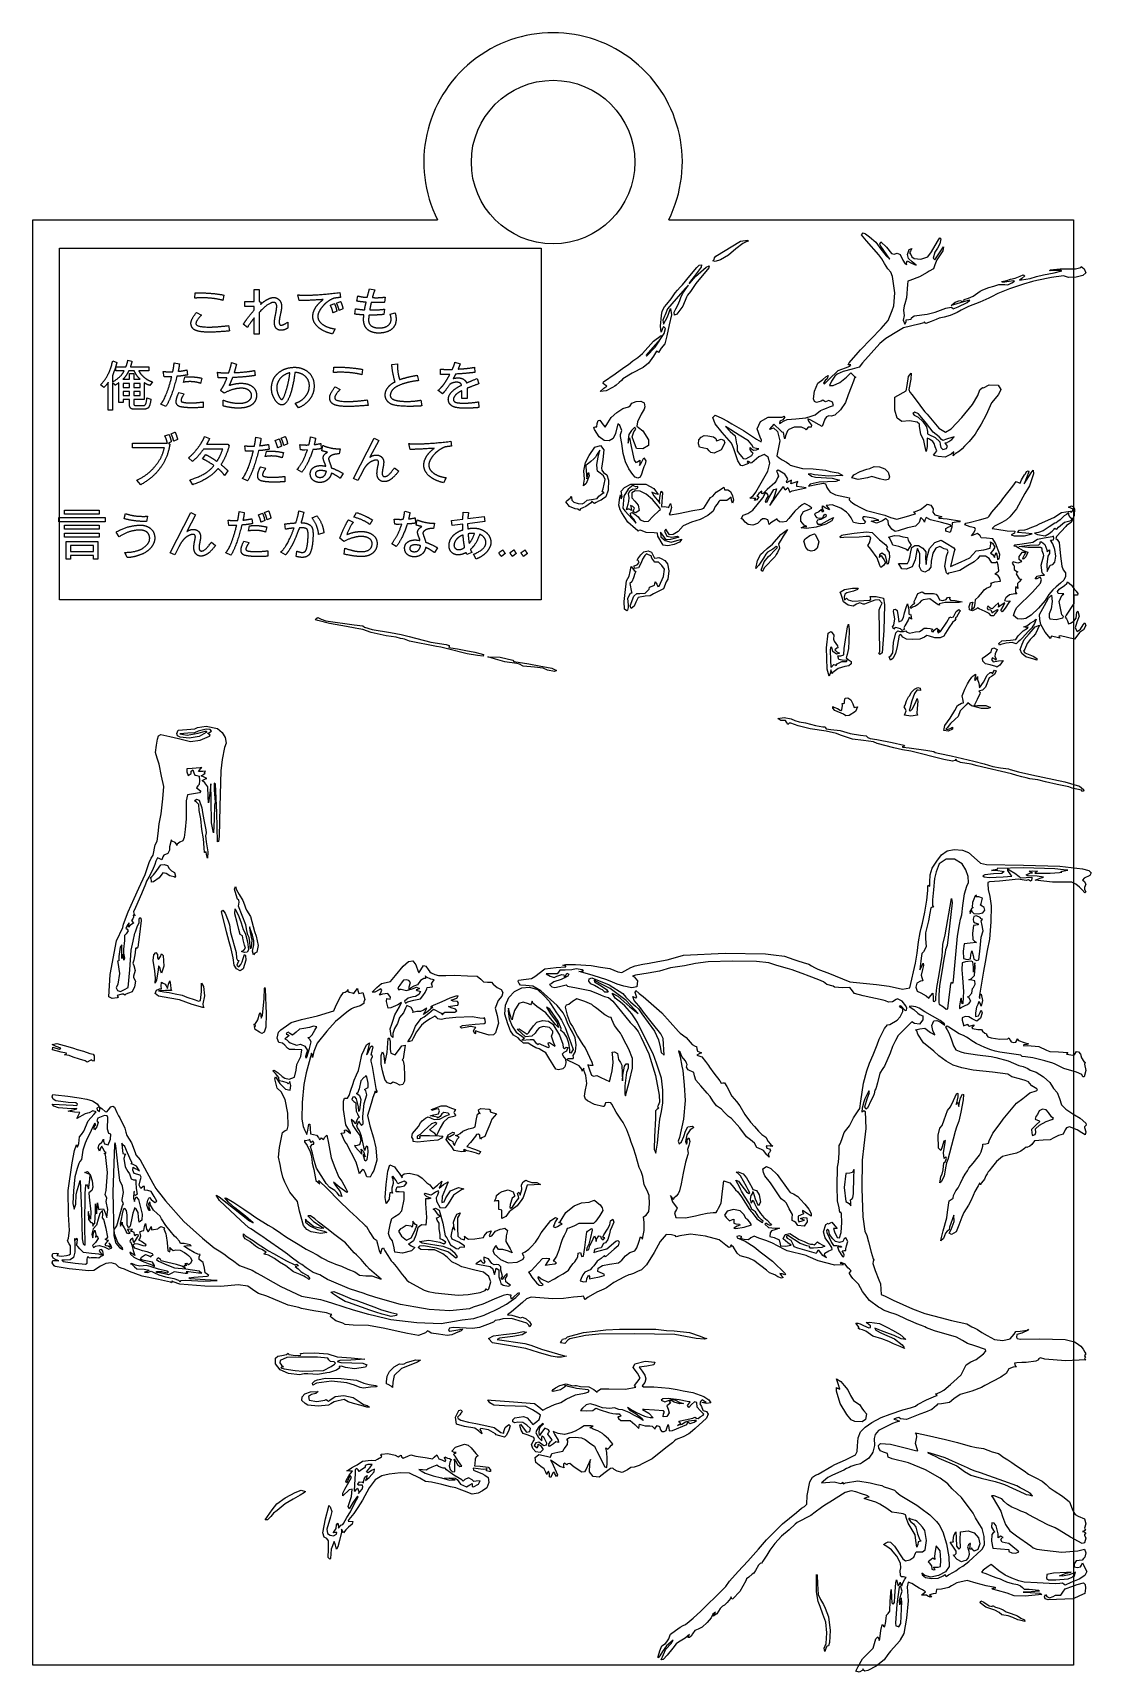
# Model space of a CAD drawing. Header units: centimetres. Extents: x 0 to 56.7, y -3.6 to 10.6.
# Drawn here: x 47.5 to 56.65, y -3.56 to 10.62 of the extents above; entities outside this region: 1.
import ezdxf

# ---------------------------------------------------------------- set-up
doc = ezdxf.new("R2010")
doc.units = ezdxf.units.CM
doc.header["$MEASUREMENT"] = 0
doc.layers.add('digi4 v3_digi3', color=7, linetype='Continuous')

msp = doc.modelspace()

# ---------------------------------------------------------------- linework, layer by layer
at = {"layer": 'digi4 v3_digi3'}
for p, q in [((47.5, -3.5), (47.5, 9)), ((47.5, 9), (51, 9)), ((53, 9), (56.5, 9)), ((56.5, 9), (56.5, -3.5)), ((53.409, 8.686), (53.622, 8.816)), ((53.642, 8.796), (53.582, 8.75)), ((53.622, 8.816), (53.683, 8.825)), ((53.669, 8.81), (53.642, 8.796)), ((53.686, 8.817), (53.669, 8.81)), ((53.683, 8.825), (53.686, 8.817)), ((54.667, 8.871), (54.682, 8.888)), ((54.71, 8.819), (54.667, 8.871)), ((54.682, 8.888), (54.701, 8.879)), ((54.701, 8.879), (54.738, 8.854)), ((54.817, 8.699), (54.71, 8.819)), ((54.738, 8.854), (54.791, 8.807)), ((54.791, 8.807), (54.835, 8.746)), ((54.827, 8.791), (54.836, 8.81)), ((54.836, 8.774), (54.827, 8.791)), ((54.836, 8.81), (54.883, 8.763)), ((55.304, 8.779), (55.334, 8.828)), ((55.344, 8.793), (55.325, 8.756)), ((55.334, 8.828), (55.344, 8.846)), ((55.344, 8.846), (55.354, 8.837)), ((55.354, 8.837), (55.344, 8.793)), ((47.732, 8.756), (51.898, 8.756)), ((47.732, 5.714), (47.732, 8.756)), ((51.898, 8.756), (51.898, 5.714)), ((53.383, 8.646), (53.393, 8.656)), ((53.393, 8.656), (53.397, 8.671)), ((53.397, 8.671), (53.409, 8.686)), ((53.447, 8.654), (53.403, 8.641)), ((53.517, 8.695), (53.447, 8.654)), ((53.582, 8.75), (53.517, 8.695)), ((54.842, 8.664), (54.817, 8.699)), ((54.835, 8.746), (54.882, 8.688)), ((54.913, 8.659), (54.836, 8.774)), ((54.866, 8.622), (54.842, 8.664)), ((54.882, 8.688), (54.913, 8.659)), ((54.883, 8.763), (54.927, 8.708)), ((54.927, 8.708), (54.95, 8.704)), ((54.95, 8.704), (54.976, 8.711)), ((54.976, 8.711), (55.001, 8.702)), ((55.001, 8.702), (55.026, 8.652)), ((55.026, 8.652), (55.045, 8.619)), ((55.066, 8.7), (55.079, 8.743)), ((55.073, 8.667), (55.066, 8.7)), ((55.107, 8.636), (55.073, 8.667)), ((55.079, 8.743), (55.103, 8.752)), ((55.091, 8.73), (55.084, 8.716)), ((55.084, 8.716), (55.095, 8.702)), ((55.103, 8.752), (55.091, 8.73)), ((55.095, 8.702), (55.103, 8.68)), ((55.103, 8.68), (55.122, 8.666)), ((55.122, 8.666), (55.181, 8.661)), ((55.181, 8.661), (55.241, 8.681)), ((55.241, 8.681), (55.272, 8.724)), ((55.272, 8.724), (55.304, 8.779)), ((55.301, 8.722), (55.287, 8.669)), ((55.287, 8.669), (55.301, 8.654)), ((55.325, 8.756), (55.301, 8.722)), ((55.301, 8.654), (55.314, 8.673)), ((55.318, 8.654), (55.301, 8.611)), ((55.314, 8.673), (55.376, 8.766)), ((55.371, 8.731), (55.318, 8.654)), ((55.376, 8.766), (55.371, 8.731)), ((53.119, 8.437), (53.184, 8.517)), ((53.219, 8.509), (53.18, 8.459)), ((53.182, 8.453), (53.233, 8.511)), ((53.184, 8.517), (53.244, 8.587)), ((53.281, 8.592), (53.219, 8.509)), ((53.233, 8.511), (53.323, 8.592)), ((53.347, 8.584), (53.235, 8.45)), ((53.244, 8.587), (53.263, 8.607)), ((53.263, 8.607), (53.283, 8.61)), ((53.283, 8.61), (53.281, 8.592)), ((53.323, 8.592), (53.349, 8.603)), ((53.349, 8.603), (53.347, 8.584)), ((53.383, 8.646), (53.383, 8.646)), ((53.403, 8.641), (53.383, 8.646)), ((54.895, 8.578), (54.866, 8.622)), ((54.92, 8.547), (54.895, 8.578)), ((54.935, 8.509), (54.92, 8.547)), ((54.955, 8.369), (54.935, 8.509)), ((55.045, 8.619), (55.059, 8.613)), ((55.058, 8.627), (55.063, 8.645)), ((55.059, 8.613), (55.058, 8.627)), ((55.063, 8.645), (55.1, 8.626)), ((55.17, 8.507), (55.085, 8.477)), ((55.1, 8.626), (55.139, 8.607)), ((55.139, 8.607), (55.107, 8.636)), ((55.235, 8.546), (55.17, 8.507)), ((55.253, 8.557), (55.235, 8.546)), ((55.289, 8.577), (55.253, 8.557)), ((55.301, 8.611), (55.289, 8.577)), ((55.996, 8.497), (56.041, 8.512)), ((56.041, 8.512), (56.066, 8.526)), ((56.081, 8.517), (56.054, 8.492)), ((56.066, 8.526), (56.081, 8.517)), ((56.126, 8.494), (56.182, 8.51)), ((56.182, 8.51), (56.242, 8.524)), ((56.242, 8.524), (56.335, 8.542)), ((56.295, 8.559), (56.3, 8.567)), ((56.35, 8.561), (56.295, 8.559)), ((56.3, 8.567), (56.385, 8.576)), ((56.414, 8.516), (56.31, 8.501)), ((56.335, 8.542), (56.4, 8.56)), ((56.395, 8.562), (56.35, 8.561)), ((56.385, 8.576), (56.518, 8.576)), ((56.4, 8.56), (56.395, 8.562)), ((56.458, 8.502), (56.414, 8.516)), ((56.518, 8.576), (56.564, 8.587)), ((56.583, 8.519), (56.523, 8.504)), ((56.564, 8.587), (56.568, 8.597)), ((56.568, 8.597), (56.579, 8.587)), ((56.579, 8.587), (56.594, 8.577)), ((56.609, 8.542), (56.583, 8.519)), ((56.594, 8.577), (56.609, 8.542)), ((48.902, 8.323), (48.905, 8.369)), ((48.905, 8.369), (48.947, 8.369)), ((49.416, 8.293), (49.416, 8.397)), ((49.416, 8.397), (49.459, 8.397)), ((49.459, 8.397), (49.459, 8.294)), ((50.156, 8.371), (50.161, 8.329)), ((50.393, 8.33), (50.411, 8.404)), ((50.411, 8.404), (50.459, 8.396)), ((50.459, 8.396), (50.445, 8.355)), ((53.04, 8.343), (53.056, 8.368)), ((53.056, 8.368), (53.076, 8.392)), ((53.143, 8.406), (53.064, 8.317)), ((53.076, 8.392), (53.1, 8.417)), ((53.1, 8.417), (53.119, 8.437)), ((53.104, 8.328), (53.122, 8.366)), ((53.122, 8.366), (53.171, 8.434)), ((53.171, 8.434), (53.143, 8.406)), ((53.189, 8.38), (53.164, 8.348)), ((53.18, 8.459), (53.176, 8.449)), ((53.176, 8.449), (53.182, 8.453)), ((53.235, 8.45), (53.189, 8.38)), ((54.946, 8.258), (54.955, 8.369)), ((55.066, 8.44), (55.058, 8.327)), ((55.069, 8.47), (55.066, 8.44)), ((55.085, 8.477), (55.069, 8.47)), ((55.633, 8.341), (55.694, 8.383)), ((55.694, 8.383), (55.716, 8.396)), ((55.716, 8.396), (55.77, 8.414)), ((55.77, 8.414), (55.812, 8.427)), ((55.812, 8.427), (55.856, 8.442)), ((55.948, 8.403), (55.847, 8.362)), ((55.856, 8.442), (55.908, 8.44)), ((55.882, 8.466), (55.924, 8.477)), ((55.884, 8.461), (55.882, 8.466)), ((55.908, 8.46), (55.884, 8.461)), ((55.982, 8.472), (55.908, 8.46)), ((55.908, 8.44), (55.932, 8.438)), ((55.924, 8.477), (55.957, 8.487)), ((55.932, 8.438), (55.967, 8.455)), ((56.069, 8.443), (55.948, 8.403)), ((55.957, 8.487), (55.996, 8.497)), ((55.967, 8.455), (55.99, 8.471)), ((55.99, 8.471), (55.982, 8.472)), ((56.054, 8.492), (56.033, 8.479)), ((56.033, 8.479), (56.051, 8.482)), ((56.051, 8.482), (56.126, 8.494)), ((56.146, 8.468), (56.069, 8.443)), ((56.184, 8.477), (56.146, 8.468)), ((56.31, 8.501), (56.184, 8.477)), ((56.523, 8.504), (56.458, 8.502)), ((49.152, 8.35), (49.145, 8.304)), ((49.335, 8.293), (49.416, 8.293)), ((49.335, 8.25), (49.335, 8.293)), ((49.416, 8.25), (49.335, 8.25)), ((49.416, 8.221), (49.416, 8.25)), ((49.469, 8.269), (49.47, 8.268)), ((49.805, 8.302), (49.793, 8.351)), ((50.012, 8.31), (50.011, 8.311)), ((50.074, 8.261), (50.109, 8.276)), ((50.127, 8.28), (50.162, 8.295)), ((50.183, 8.23), (50.15, 8.216)), ((50.284, 8.185), (50.29, 8.231)), ((50.303, 8.297), (50.311, 8.342)), ((50.542, 8.228), (50.535, 8.182)), ((50.549, 8.333), (50.542, 8.287)), ((52.944, 8.211), (52.965, 8.248)), ((52.965, 8.248), (52.983, 8.271)), ((52.991, 8.23), (52.97, 8.178)), ((52.983, 8.271), (53.022, 8.318)), ((52.99, 8.162), (53.015, 8.233)), ((53.064, 8.317), (52.991, 8.23)), ((53.015, 8.233), (53.024, 8.179)), ((53.022, 8.318), (53.04, 8.343)), ((53.048, 8.202), (53.061, 8.231)), ((53.061, 8.231), (53.08, 8.263)), ((53.121, 8.255), (53.07, 8.185)), ((53.08, 8.263), (53.095, 8.304)), ((53.095, 8.304), (53.104, 8.328)), ((53.154, 8.332), (53.121, 8.255)), ((53.164, 8.348), (53.154, 8.332)), ((54.932, 8.217), (54.946, 8.258)), ((55.037, 8.257), (55.032, 8.22)), ((55.043, 8.274), (55.037, 8.257)), ((55.058, 8.327), (55.043, 8.274)), ((55.305, 8.203), (55.398, 8.237)), ((55.398, 8.237), (55.444, 8.244)), ((55.571, 8.296), (55.444, 8.26)), ((55.444, 8.26), (55.478, 8.287)), ((55.444, 8.244), (55.458, 8.237)), ((55.458, 8.237), (55.461, 8.23)), ((55.461, 8.23), (55.505, 8.249)), ((55.478, 8.287), (55.518, 8.303)), ((55.505, 8.249), (55.582, 8.286)), ((55.518, 8.303), (55.539, 8.298)), ((55.552, 8.232), (55.529, 8.218)), ((55.539, 8.298), (55.553, 8.293)), ((55.593, 8.252), (55.552, 8.232)), ((55.553, 8.293), (55.555, 8.31)), ((55.555, 8.31), (55.593, 8.324)), ((55.604, 8.306), (55.571, 8.296)), ((55.582, 8.286), (55.604, 8.306)), ((55.593, 8.324), (55.633, 8.341)), ((55.69, 8.289), (55.593, 8.252)), ((55.77, 8.322), (55.69, 8.289)), ((55.791, 8.334), (55.77, 8.322)), ((55.847, 8.362), (55.791, 8.334)), ((48.916, 8.2), (48.959, 8.177)), ((49.193, 8.086), (49.201, 8.039)), ((49.356, 8.07), (49.32, 8.097)), ((49.416, 8.012), (49.416, 8.153)), ((49.459, 8.2), (49.459, 8.012)), ((49.707, 8.116), (49.707, 8.066)), ((50.13, 8.211), (50.097, 8.197)), ((50.591, 8.184), (50.634, 8.195)), ((52.928, 8.08), (52.938, 8.173)), ((52.938, 8.173), (52.944, 8.211)), ((52.963, 8.168), (52.949, 8.134)), ((52.949, 8.134), (52.955, 8.099)), ((52.955, 8.099), (52.99, 8.162)), ((52.97, 8.178), (52.963, 8.168)), ((53.005, 8.091), (52.985, 7.998)), ((53.024, 8.179), (53.005, 8.091)), ((53.051, 8.176), (53.048, 8.202)), ((53.07, 8.185), (53.051, 8.176)), ((54.838, 8.061), (54.898, 8.131)), ((54.898, 8.131), (54.932, 8.217)), ((55.037, 8.174), (55.028, 8.133)), ((55.028, 8.133), (55.043, 8.099)), ((55.164, 8.097), (55.03, 8.066)), ((55.032, 8.22), (55.035, 8.194)), ((55.035, 8.194), (55.037, 8.174)), ((55.043, 8.099), (55.053, 8.119)), ((55.053, 8.119), (55.054, 8.135)), ((55.054, 8.135), (55.076, 8.139)), ((55.076, 8.139), (55.097, 8.142)), ((55.097, 8.142), (55.099, 8.152)), ((55.099, 8.152), (55.123, 8.17)), ((55.123, 8.17), (55.235, 8.185)), ((55.207, 8.111), (55.164, 8.097)), ((55.213, 8.118), (55.207, 8.111)), ((55.215, 8.109), (55.213, 8.118)), ((55.223, 8.105), (55.215, 8.109)), ((55.27, 8.122), (55.223, 8.105)), ((55.235, 8.185), (55.305, 8.203)), ((55.313, 8.138), (55.27, 8.122)), ((55.34, 8.149), (55.313, 8.138)), ((55.382, 8.158), (55.34, 8.149)), ((55.435, 8.173), (55.382, 8.158)), ((55.494, 8.199), (55.435, 8.173)), ((55.529, 8.218), (55.494, 8.199)), ((49.459, 8.012), (49.416, 8.012)), ((50.114, 8.057), (50.091, 8.014)), ((52.772, 7.845), (52.869, 7.951)), ((52.93, 7.971), (52.864, 7.897)), ((52.869, 7.951), (52.934, 7.999)), ((52.882, 7.9), (52.96, 8.017)), ((52.934, 8.029), (52.928, 8.08)), ((52.941, 7.992), (52.93, 7.971)), ((52.945, 8.061), (52.934, 8.029)), ((52.934, 7.999), (52.941, 7.992)), ((52.956, 8.079), (52.945, 8.061)), ((52.971, 8.061), (52.956, 8.079)), ((52.96, 8.017), (52.971, 8.061)), ((52.985, 7.998), (52.967, 7.929)), ((54.658, 7.877), (54.838, 8.061)), ((54.879, 7.973), (54.826, 7.931)), ((54.922, 7.999), (54.879, 7.973)), ((54.943, 8.015), (54.922, 7.999)), ((55.03, 8.066), (54.943, 8.015)), ((52.691, 7.78), (52.732, 7.81)), ((52.732, 7.81), (52.772, 7.845)), ((52.864, 7.897), (52.806, 7.829)), ((52.806, 7.829), (52.808, 7.821)), ((52.808, 7.821), (52.882, 7.9)), ((52.868, 7.822), (52.824, 7.761)), ((52.895, 7.864), (52.868, 7.822)), ((52.904, 7.861), (52.895, 7.864)), ((52.912, 7.854), (52.904, 7.861)), ((52.92, 7.868), (52.912, 7.854)), ((52.935, 7.89), (52.92, 7.868)), ((52.967, 7.929), (52.935, 7.89)), ((54.562, 7.763), (54.64, 7.852)), ((54.64, 7.852), (54.658, 7.877)), ((54.826, 7.931), (54.677, 7.763)), ((48.205, 7.694), (48.19, 7.652)), ((48.191, 7.781), (48.227, 7.767)), ((48.219, 7.695), (48.219, 7.73)), ((48.219, 7.73), (48.306, 7.73)), ((48.29, 7.695), (48.219, 7.695)), ((48.323, 7.786), (48.358, 7.777)), ((48.377, 7.695), (48.33, 7.695)), ((48.336, 7.621), (48.336, 7.672)), ((48.336, 7.672), (48.373, 7.672)), ((48.344, 7.73), (48.505, 7.73)), ((48.373, 7.672), (48.373, 7.621)), ((48.505, 7.695), (48.416, 7.695)), ((48.505, 7.73), (48.505, 7.695)), ((48.636, 7.642), (48.628, 7.689)), ((48.723, 7.765), (48.768, 7.755)), ((48.833, 7.702), (48.839, 7.659)), ((49.102, 7.635), (49.099, 7.682)), ((49.22, 7.766), (49.262, 7.752)), ((49.418, 7.698), (49.422, 7.654)), ((50.102, 7.68), (50.105, 7.726)), ((50.105, 7.726), (50.147, 7.726)), ((50.352, 7.707), (50.345, 7.661)), ((50.605, 7.748), (50.653, 7.754)), ((51.027, 7.664), (51.027, 7.71)), ((51.084, 7.623), (51.106, 7.662)), ((51.151, 7.769), (51.197, 7.756)), ((51.32, 7.725), (51.323, 7.681)), ((52.437, 7.6), (52.536, 7.668)), ((52.536, 7.668), (52.612, 7.723)), ((52.684, 7.674), (52.602, 7.625)), ((52.612, 7.723), (52.653, 7.75)), ((52.653, 7.75), (52.691, 7.78)), ((52.779, 7.724), (52.684, 7.674)), ((52.824, 7.761), (52.779, 7.724)), ((54.389, 7.623), (54.467, 7.696)), ((54.456, 7.665), (54.438, 7.648)), ((54.508, 7.69), (54.456, 7.665)), ((54.467, 7.696), (54.53, 7.72)), ((54.587, 7.71), (54.508, 7.69)), ((54.53, 7.72), (54.568, 7.736)), ((54.537, 7.639), (54.576, 7.676)), ((54.553, 7.745), (54.562, 7.763)), ((54.564, 7.745), (54.553, 7.745)), ((54.575, 7.747), (54.564, 7.745)), ((54.568, 7.736), (54.575, 7.747)), ((54.576, 7.676), (54.589, 7.663)), ((54.648, 7.727), (54.587, 7.71)), ((54.589, 7.663), (54.608, 7.646)), ((54.677, 7.763), (54.648, 7.727)), ((55.074, 7.645), (55.096, 7.674)), ((55.096, 7.674), (55.094, 7.621)), ((48.114, 7.549), (48.086, 7.574)), ((48.153, 7.353), (48.153, 7.596)), ((48.19, 7.652), (48.19, 7.598)), ((48.19, 7.59), (48.19, 7.353)), ((48.212, 7.57), (48.19, 7.59)), ((48.244, 7.421), (48.244, 7.591)), ((48.279, 7.621), (48.336, 7.621)), ((48.336, 7.586), (48.281, 7.586)), ((48.281, 7.586), (48.281, 7.551)), ((48.281, 7.551), (48.336, 7.551)), ((48.336, 7.516), (48.281, 7.516)), ((48.281, 7.516), (48.281, 7.481)), ((48.336, 7.551), (48.336, 7.586)), ((48.336, 7.481), (48.336, 7.516)), ((48.373, 7.621), (48.43, 7.621)), ((48.373, 7.586), (48.373, 7.551)), ((48.428, 7.586), (48.373, 7.586)), ((48.373, 7.551), (48.428, 7.551)), ((48.373, 7.516), (48.373, 7.481)), ((48.428, 7.516), (48.373, 7.516)), ((48.428, 7.551), (48.428, 7.586)), ((48.428, 7.481), (48.428, 7.516)), ((48.464, 7.591), (48.464, 7.446)), ((48.534, 7.6), (48.511, 7.569)), ((48.804, 7.595), (48.814, 7.641)), ((48.962, 7.631), (48.951, 7.586)), ((49.156, 7.501), (49.124, 7.524)), ((49.179, 7.633), (49.164, 7.633)), ((50.116, 7.557), (50.159, 7.534)), ((50.824, 7.656), (50.835, 7.61)), ((51.043, 7.495), (51.005, 7.525)), ((51.211, 7.455), (51.211, 7.522)), ((51.256, 7.543), (51.256, 7.455)), ((51.342, 7.627), (51.359, 7.583)), ((52.407, 7.515), (52.439, 7.546)), ((52.459, 7.522), (52.407, 7.515)), ((52.407, 7.515), (52.407, 7.515)), ((52.432, 7.585), (52.437, 7.6)), ((52.449, 7.574), (52.432, 7.585)), ((52.439, 7.546), (52.464, 7.563)), ((52.464, 7.563), (52.449, 7.574)), ((52.515, 7.551), (52.459, 7.522)), ((52.533, 7.561), (52.515, 7.551)), ((52.547, 7.571), (52.533, 7.561)), ((52.571, 7.593), (52.547, 7.571)), ((52.591, 7.611), (52.571, 7.593)), ((52.602, 7.625), (52.591, 7.611)), ((54.253, 7.452), (54.26, 7.52)), ((54.26, 7.52), (54.289, 7.588)), ((54.289, 7.588), (54.332, 7.62)), ((54.332, 7.62), (54.359, 7.643)), ((54.353, 7.611), (54.339, 7.589)), ((54.339, 7.589), (54.348, 7.582)), ((54.348, 7.582), (54.389, 7.623)), ((54.371, 7.624), (54.353, 7.611)), ((54.359, 7.643), (54.378, 7.654)), ((54.378, 7.654), (54.371, 7.624)), ((54.408, 7.604), (54.392, 7.569)), ((54.392, 7.569), (54.423, 7.567)), ((54.438, 7.648), (54.408, 7.604)), ((54.423, 7.567), (54.479, 7.593)), ((54.479, 7.593), (54.537, 7.639)), ((54.579, 7.553), (54.553, 7.486)), ((54.598, 7.605), (54.579, 7.553)), ((54.608, 7.631), (54.598, 7.605)), ((54.608, 7.646), (54.618, 7.641)), ((54.618, 7.641), (54.608, 7.631)), ((54.955, 7.468), (55.053, 7.521)), ((55.053, 7.521), (55.062, 7.569)), ((55.062, 7.569), (55.074, 7.645)), ((55.094, 7.621), (55.078, 7.534)), ((55.078, 7.534), (55.085, 7.511)), ((55.673, 7.48), (55.69, 7.531)), ((55.69, 7.531), (55.713, 7.55)), ((55.713, 7.55), (55.723, 7.548)), ((55.723, 7.548), (55.771, 7.573)), ((55.771, 7.573), (55.85, 7.57)), ((55.85, 7.57), (55.873, 7.532)), ((55.873, 7.532), (55.852, 7.489)), ((48.281, 7.421), (48.244, 7.421)), ((48.281, 7.481), (48.336, 7.481)), ((48.336, 7.446), (48.281, 7.446)), ((48.281, 7.446), (48.281, 7.421)), ((48.336, 7.404), (48.336, 7.446)), ((48.373, 7.481), (48.428, 7.481)), ((48.464, 7.446), (48.373, 7.446)), ((48.373, 7.446), (48.373, 7.41)), ((48.388, 7.395), (48.46, 7.395)), ((48.487, 7.461), (48.522, 7.45)), ((48.652, 7.386), (48.607, 7.407)), ((48.764, 7.507), (48.81, 7.497)), ((48.973, 7.425), (48.973, 7.378)), ((49.146, 7.391), (49.146, 7.442)), ((49.797, 7.374), (49.77, 7.414)), ((50.393, 7.443), (50.401, 7.396)), ((50.857, 7.441), (50.865, 7.391)), ((51.256, 7.455), (51.211, 7.455)), ((51.355, 7.426), (51.359, 7.377)), ((52.604, 7.368), (52.651, 7.382)), ((52.651, 7.382), (52.666, 7.391)), ((52.666, 7.391), (52.682, 7.415)), ((52.682, 7.415), (52.719, 7.43)), ((52.719, 7.43), (52.76, 7.432)), ((52.76, 7.432), (52.788, 7.418)), ((52.795, 7.384), (52.787, 7.362)), ((52.788, 7.418), (52.795, 7.384)), ((54.261, 7.43), (54.253, 7.452)), ((54.279, 7.422), (54.261, 7.43)), ((54.319, 7.432), (54.279, 7.422)), ((54.334, 7.442), (54.319, 7.432)), ((54.349, 7.429), (54.334, 7.442)), ((54.356, 7.427), (54.349, 7.429)), ((54.385, 7.438), (54.356, 7.427)), ((54.364, 7.372), (54.39, 7.382)), ((54.418, 7.423), (54.385, 7.438)), ((54.39, 7.382), (54.424, 7.395)), ((54.424, 7.395), (54.418, 7.423)), ((54.528, 7.422), (54.485, 7.357)), ((54.553, 7.486), (54.528, 7.422)), ((54.955, 7.355), (54.955, 7.468)), ((55.085, 7.511), (55.105, 7.487)), ((55.105, 7.487), (55.173, 7.399)), ((55.173, 7.399), (55.195, 7.365)), ((55.536, 7.291), (55.628, 7.403)), ((55.628, 7.403), (55.673, 7.48)), ((55.792, 7.417), (55.745, 7.314)), ((55.852, 7.489), (55.792, 7.417)), ((48.19, 7.353), (48.153, 7.353)), ((48.456, 7.362), (48.377, 7.362)), ((52.378, 7.211), (52.382, 7.24)), ((52.382, 7.24), (52.39, 7.264)), ((52.39, 7.264), (52.404, 7.269)), ((52.404, 7.269), (52.432, 7.227)), ((52.45, 7.207), (52.473, 7.246)), ((52.473, 7.246), (52.502, 7.29)), ((52.502, 7.29), (52.55, 7.334)), ((52.559, 7.236), (52.541, 7.153)), ((52.55, 7.334), (52.604, 7.368)), ((52.577, 7.222), (52.559, 7.236)), ((52.731, 7.253), (52.723, 7.217)), ((52.761, 7.32), (52.731, 7.253)), ((52.787, 7.362), (52.761, 7.32)), ((53.382, 7.29), (53.401, 7.311)), ((53.403, 7.235), (53.382, 7.29)), ((53.401, 7.311), (53.46, 7.284)), ((53.463, 7.161), (53.403, 7.235)), ((53.46, 7.284), (53.51, 7.258)), ((53.51, 7.258), (53.546, 7.237)), ((53.546, 7.237), (53.646, 7.178)), ((53.766, 7.193), (53.794, 7.256)), ((53.794, 7.256), (53.859, 7.295)), ((53.859, 7.295), (53.948, 7.293)), ((53.91, 7.233), (53.872, 7.19)), ((53.97, 7.175), (53.91, 7.233)), ((53.948, 7.293), (53.98, 7.293)), ((53.961, 7.258), (53.959, 7.239)), ((53.959, 7.239), (53.974, 7.248)), ((53.987, 7.272), (53.961, 7.258)), ((53.974, 7.248), (53.999, 7.262)), ((53.98, 7.293), (53.998, 7.302)), ((53.996, 7.282), (53.987, 7.272)), ((54.003, 7.296), (53.996, 7.282)), ((53.998, 7.302), (54.003, 7.296)), ((53.999, 7.262), (54.026, 7.274)), ((54.026, 7.274), (54.1, 7.279)), ((54.1, 7.279), (54.185, 7.287)), ((54.185, 7.287), (54.232, 7.302)), ((54.228, 7.267), (54.203, 7.279)), ((54.203, 7.279), (54.21, 7.259)), ((54.21, 7.259), (54.234, 7.224)), ((54.328, 7.213), (54.228, 7.267)), ((54.232, 7.302), (54.268, 7.313)), ((54.268, 7.313), (54.314, 7.35)), ((54.314, 7.35), (54.342, 7.362)), ((54.351, 7.277), (54.328, 7.213)), ((54.342, 7.362), (54.364, 7.372)), ((54.365, 7.297), (54.351, 7.277)), ((54.384, 7.305), (54.365, 7.297)), ((54.405, 7.301), (54.384, 7.305)), ((54.438, 7.31), (54.405, 7.301)), ((54.485, 7.357), (54.438, 7.31)), ((54.975, 7.285), (54.955, 7.355)), ((55.017, 7.256), (54.975, 7.285)), ((55.084, 7.262), (55.017, 7.256)), ((55.149, 7.251), (55.084, 7.262)), ((55.13, 7.338), (55.111, 7.326)), ((55.111, 7.326), (55.123, 7.312)), ((55.123, 7.312), (55.159, 7.295)), ((55.161, 7.324), (55.13, 7.338)), ((55.169, 7.232), (55.149, 7.251)), ((55.159, 7.295), (55.199, 7.256)), ((55.23, 7.238), (55.161, 7.324)), ((55.169, 7.212), (55.169, 7.232)), ((55.195, 7.365), (55.215, 7.34)), ((55.199, 7.256), (55.229, 7.209)), ((55.215, 7.34), (55.235, 7.32)), ((55.286, 7.163), (55.23, 7.238)), ((55.235, 7.32), (55.337, 7.2)), ((55.442, 7.192), (55.536, 7.291)), ((55.702, 7.234), (55.673, 7.188)), ((55.745, 7.314), (55.702, 7.234)), ((48.642, 7.131), (48.677, 7.145)), ((48.696, 7.15), (48.73, 7.165)), ((48.752, 7.1), (48.719, 7.086)), ((48.986, 7.126), (49.029, 7.108)), ((49.429, 7.122), (49.473, 7.112)), ((49.595, 7.093), (49.63, 7.107)), ((49.648, 7.112), (49.683, 7.127)), ((49.902, 7.123), (49.946, 7.112)), ((50.273, 6.763), (50.452, 7.113)), ((50.492, 7.093), (50.415, 6.948)), ((50.452, 7.113), (50.492, 7.093)), ((52.353, 7.206), (52.363, 7.209)), ((52.357, 7.187), (52.353, 7.206)), ((52.399, 7.124), (52.357, 7.187)), ((52.363, 7.209), (52.378, 7.211)), ((52.442, 7.093), (52.399, 7.124)), ((52.432, 7.227), (52.45, 7.207)), ((52.485, 7.088), (52.442, 7.093)), ((52.52, 7.109), (52.485, 7.088)), ((52.541, 7.153), (52.52, 7.109)), ((52.595, 7.179), (52.577, 7.222)), ((52.584, 7.144), (52.595, 7.179)), ((52.584, 7.126), (52.584, 7.144)), ((52.596, 7.066), (52.584, 7.126)), ((52.654, 7.143), (52.648, 7.101)), ((52.648, 7.101), (52.65, 7.069)), ((52.65, 7.069), (52.655, 7.098)), ((52.679, 7.178), (52.654, 7.143)), ((52.655, 7.098), (52.662, 7.114)), ((52.662, 7.114), (52.674, 7.04)), ((52.706, 7.208), (52.679, 7.178)), ((52.683, 7.124), (52.699, 7.168)), ((52.698, 7.082), (52.683, 7.124)), ((52.699, 7.168), (52.715, 7.189)), ((52.715, 7.189), (52.706, 7.208)), ((52.723, 7.217), (52.74, 7.203)), ((52.74, 7.203), (52.776, 7.177)), ((52.776, 7.177), (52.826, 7.098)), ((52.826, 7.098), (52.826, 7.048)), ((53.257, 7.064), (53.262, 7.097)), ((53.262, 7.097), (53.28, 7.122)), ((53.28, 7.122), (53.307, 7.135)), ((53.307, 7.135), (53.338, 7.133)), ((53.338, 7.133), (53.388, 7.123)), ((53.388, 7.123), (53.407, 7.109)), ((53.407, 7.109), (53.412, 7.089)), ((53.412, 7.089), (53.423, 7.093)), ((53.423, 7.093), (53.453, 7.103)), ((53.453, 7.103), (53.476, 7.094)), ((53.542, 7.07), (53.463, 7.161)), ((53.476, 7.094), (53.485, 7.072)), ((53.491, 7.213), (53.532, 7.171)), ((53.507, 7.204), (53.491, 7.213)), ((53.61, 7.139), (53.507, 7.204)), ((53.532, 7.171), (53.575, 7.131)), ((53.575, 7.131), (53.58, 7.097)), ((53.58, 7.097), (53.585, 7.063)), ((53.689, 7.089), (53.61, 7.139)), ((53.646, 7.178), (53.758, 7.103)), ((53.758, 7.103), (53.799, 7.081)), ((53.791, 7.121), (53.766, 7.193)), ((53.804, 7.095), (53.791, 7.121)), ((53.799, 7.081), (53.804, 7.095)), ((53.872, 7.19), (53.877, 7.19)), ((53.877, 7.19), (53.905, 7.201)), ((53.905, 7.201), (53.941, 7.17)), ((53.941, 7.17), (53.96, 7.089)), ((53.982, 7.165), (53.97, 7.175)), ((53.994, 7.16), (53.982, 7.165)), ((54.001, 7.116), (53.994, 7.16)), ((54.004, 7.105), (54.001, 7.116)), ((54.009, 7.133), (54.004, 7.105)), ((54.028, 7.175), (54.009, 7.133)), ((54.04, 7.187), (54.028, 7.175)), ((54.084, 7.207), (54.04, 7.187)), ((54.149, 7.207), (54.084, 7.207)), ((54.18, 7.192), (54.149, 7.207)), ((54.19, 7.183), (54.18, 7.192)), ((54.195, 7.192), (54.19, 7.183)), ((54.205, 7.206), (54.195, 7.192)), ((54.231, 7.206), (54.205, 7.206)), ((54.234, 7.224), (54.231, 7.206)), ((55.182, 7.148), (55.169, 7.212)), ((55.207, 7.093), (55.182, 7.148)), ((55.215, 7.049), (55.207, 7.093)), ((55.229, 7.209), (55.238, 7.17)), ((55.255, 7.103), (55.235, 7.111)), ((55.235, 7.111), (55.235, 7.04)), ((55.238, 7.17), (55.237, 7.149)), ((55.237, 7.149), (55.249, 7.143)), ((55.249, 7.143), (55.305, 7.118)), ((55.285, 7.083), (55.255, 7.103)), ((55.338, 7.123), (55.286, 7.163)), ((55.305, 7.118), (55.345, 7.081)), ((55.337, 7.2), (55.393, 7.165)), ((55.359, 7.101), (55.338, 7.123)), ((55.371, 7.091), (55.359, 7.101)), ((55.404, 7.103), (55.371, 7.091)), ((55.393, 7.165), (55.442, 7.192)), ((55.448, 7.118), (55.404, 7.103)), ((55.424, 7.082), (55.449, 7.102)), ((55.469, 7.123), (55.448, 7.118)), ((55.449, 7.102), (55.469, 7.123)), ((55.65, 7.146), (55.599, 7.084)), ((55.673, 7.188), (55.65, 7.146)), ((48.361, 7.07), (48.664, 7.07)), ((48.361, 7.029), (48.361, 7.07)), ((48.638, 7.029), (48.361, 7.029)), ((48.698, 7.081), (48.673, 7.07)), ((48.673, 7.07), (48.686, 7.061)), ((48.968, 6.933), (48.997, 6.97)), ((49.143, 7.017), (48.976, 7.017)), ((49.003, 7.06), (49.186, 7.06)), ((49.186, 7.06), (49.199, 7.047)), ((49.341, 6.999), (49.333, 7.046)), ((49.51, 6.952), (49.52, 6.998)), ((49.538, 7.058), (49.544, 7.016)), ((49.651, 7.043), (49.618, 7.029)), ((49.668, 6.987), (49.656, 6.943)), ((49.704, 7.062), (49.671, 7.048)), ((49.816, 7.011), (49.811, 7.056)), ((49.875, 7.01), (49.853, 7.009)), ((49.991, 7.066), (49.995, 7.021)), ((50, 7.003), (50.009, 7.049)), ((50.159, 7.019), (50.149, 6.976)), ((50.415, 6.948), (50.416, 6.947)), ((50.765, 7.015), (50.753, 7.065)), ((50.972, 7.024), (50.971, 7.025)), ((51.116, 7.085), (51.121, 7.043)), ((52.281, 6.903), (52.312, 6.961)), ((52.312, 6.961), (52.362, 7.033)), ((52.367, 6.949), (52.352, 6.934)), ((52.362, 7.033), (52.41, 7.048)), ((52.376, 6.964), (52.367, 6.949)), ((52.392, 6.991), (52.376, 6.964)), ((52.389, 6.947), (52.404, 7.007)), ((52.404, 7.007), (52.392, 6.991)), ((52.41, 7.048), (52.439, 7.011)), ((52.439, 7.011), (52.429, 6.928)), ((52.606, 6.979), (52.596, 7.066)), ((52.627, 6.907), (52.606, 6.979)), ((52.674, 7.04), (52.7, 6.923)), ((52.709, 7.055), (52.698, 7.082)), ((52.722, 7.024), (52.709, 7.055)), ((52.775, 7.02), (52.722, 7.024)), ((52.826, 7.048), (52.775, 7.02)), ((53.266, 7.033), (53.257, 7.064)), ((53.303, 7.025), (53.266, 7.033)), ((53.337, 7.019), (53.303, 7.025)), ((53.35, 7.003), (53.337, 7.019)), ((53.365, 6.987), (53.35, 7.003)), ((53.35, 7.003), (53.35, 7.003)), ((53.392, 6.983), (53.365, 6.987)), ((53.455, 7.01), (53.392, 6.983)), ((53.485, 7.072), (53.455, 7.01)), ((53.552, 7.048), (53.542, 7.07)), ((53.562, 7.019), (53.552, 7.048)), ((53.597, 6.915), (53.562, 7.019)), ((53.585, 7.063), (53.591, 7.051)), ((53.591, 7.051), (53.592, 7.004)), ((53.592, 7.004), (53.605, 6.984)), ((53.605, 6.984), (53.629, 6.954)), ((53.629, 6.954), (53.644, 6.936)), ((53.668, 6.932), (53.719, 6.962)), ((53.718, 7.054), (53.689, 7.089)), ((53.704, 7.014), (53.704, 7.032)), ((53.704, 7.032), (53.716, 7.02)), ((53.719, 6.991), (53.704, 7.014)), ((53.716, 7.02), (53.733, 7.007)), ((53.733, 7.03), (53.718, 7.054)), ((53.731, 6.985), (53.719, 6.991)), ((53.719, 6.962), (53.731, 6.985)), ((53.719, 6.962), (53.719, 6.962)), ((53.78, 6.951), (53.72, 6.899)), ((53.758, 7.023), (53.733, 7.03)), ((53.733, 7.007), (53.758, 7.012)), ((53.779, 7.021), (53.758, 7.023)), ((53.758, 7.012), (53.779, 7.021)), ((53.826, 6.972), (53.78, 6.951)), ((53.861, 6.948), (53.826, 6.972)), ((53.875, 6.895), (53.861, 6.948)), ((53.944, 7.004), (53.936, 6.96)), ((53.936, 6.96), (53.954, 6.943)), ((53.96, 7.089), (53.944, 7.004)), ((55.226, 6.998), (55.215, 7.049)), ((55.235, 7.04), (55.226, 6.998)), ((55.295, 7.065), (55.285, 7.083)), ((55.289, 6.964), (55.303, 6.98)), ((55.305, 6.959), (55.289, 6.964)), ((55.305, 7.037), (55.295, 7.065)), ((55.303, 6.98), (55.319, 7.003)), ((55.319, 7.003), (55.305, 7.037)), ((55.332, 6.955), (55.305, 6.959)), ((55.332, 6.955), (55.332, 6.955)), ((55.392, 6.949), (55.332, 6.955)), ((55.345, 7.081), (55.349, 7.058)), ((55.349, 7.058), (55.353, 7.031)), ((55.353, 7.031), (55.37, 7.014)), ((55.37, 7.014), (55.402, 7.022)), ((55.388, 7.071), (55.402, 7.073)), ((55.394, 7.065), (55.388, 7.071)), ((55.443, 6.973), (55.392, 6.949)), ((55.412, 7.044), (55.394, 7.065)), ((55.402, 7.073), (55.424, 7.082)), ((55.402, 7.022), (55.412, 7.044)), ((55.402, 7.022), (55.402, 7.022)), ((55.465, 6.993), (55.443, 6.973)), ((55.478, 6.976), (55.459, 6.958)), ((55.459, 6.958), (55.464, 6.971)), ((55.464, 6.971), (55.465, 6.993)), ((55.515, 7.001), (55.478, 6.976)), ((55.538, 7.021), (55.515, 7.001)), ((55.559, 7.043), (55.538, 7.021)), ((55.599, 7.084), (55.559, 7.043)), ((48.88, 6.91), (48.848, 6.943)), ((49.188, 6.83), (49.158, 6.79)), ((49.469, 6.864), (49.516, 6.853)), ((49.828, 6.818), (49.788, 6.842)), ((50.185, 6.807), (50.158, 6.765)), ((50.348, 6.816), (50.312, 6.745)), ((50.629, 6.857), (50.665, 6.826)), ((52.267, 6.829), (52.281, 6.903)), ((52.271, 6.758), (52.267, 6.829)), ((52.295, 6.884), (52.282, 6.88)), ((52.282, 6.88), (52.282, 6.868)), ((52.282, 6.868), (52.289, 6.796)), ((52.326, 6.909), (52.295, 6.884)), ((52.295, 6.775), (52.307, 6.816)), ((52.307, 6.816), (52.313, 6.787)), ((52.352, 6.934), (52.326, 6.909)), ((52.378, 6.883), (52.389, 6.947)), ((52.381, 6.848), (52.378, 6.883)), ((52.383, 6.827), (52.381, 6.848)), ((52.406, 6.81), (52.383, 6.827)), ((52.436, 6.787), (52.406, 6.81)), ((52.429, 6.928), (52.418, 6.852)), ((52.418, 6.852), (52.423, 6.834)), ((52.423, 6.834), (52.437, 6.814)), ((52.437, 6.814), (52.466, 6.795)), ((52.655, 6.847), (52.627, 6.907)), ((52.689, 6.798), (52.655, 6.847)), ((52.7, 6.923), (52.716, 6.902)), ((52.716, 6.902), (52.731, 6.908)), ((52.731, 6.908), (52.749, 6.923)), ((52.75, 6.897), (52.747, 6.876)), ((52.747, 6.876), (52.76, 6.889)), ((52.749, 6.923), (52.75, 6.897)), ((52.76, 6.889), (52.775, 6.926)), ((52.776, 6.839), (52.764, 6.8)), ((52.775, 6.926), (52.786, 6.943)), ((52.786, 6.865), (52.776, 6.839)), ((52.786, 6.943), (52.802, 6.917)), ((52.797, 6.886), (52.786, 6.865)), ((52.802, 6.917), (52.797, 6.886)), ((53.623, 6.875), (53.597, 6.915)), ((53.639, 6.872), (53.623, 6.875)), ((53.668, 6.884), (53.639, 6.872)), ((53.644, 6.936), (53.668, 6.932)), ((53.691, 6.893), (53.668, 6.884)), ((53.684, 6.913), (53.679, 6.907)), ((53.679, 6.907), (53.691, 6.893)), ((53.702, 6.904), (53.684, 6.913)), ((53.706, 6.895), (53.702, 6.904)), ((53.72, 6.899), (53.706, 6.895)), ((53.754, 6.645), (53.858, 6.827)), ((53.858, 6.827), (53.875, 6.895)), ((53.948, 6.834), (53.931, 6.826)), ((53.931, 6.826), (53.941, 6.809)), ((53.941, 6.809), (53.95, 6.783)), ((54.003, 6.8), (53.948, 6.834)), ((53.954, 6.943), (53.98, 6.925)), ((53.98, 6.925), (54.019, 6.904)), ((54.019, 6.904), (54.04, 6.889)), ((54.04, 6.889), (54.05, 6.879)), ((54.05, 6.879), (54.103, 6.865)), ((54.103, 6.865), (54.157, 6.849)), ((54.157, 6.849), (54.249, 6.846)), ((54.249, 6.846), (54.357, 6.835)), ((54.357, 6.835), (54.397, 6.824)), ((54.397, 6.824), (54.465, 6.812)), ((54.465, 6.812), (54.505, 6.79)), ((54.6, 6.795), (54.657, 6.824)), ((54.657, 6.824), (54.713, 6.844)), ((54.713, 6.844), (54.741, 6.851)), ((54.741, 6.851), (54.776, 6.866)), ((54.776, 6.866), (54.824, 6.863)), ((54.824, 6.863), (54.87, 6.847)), ((54.87, 6.847), (54.899, 6.819)), ((54.899, 6.819), (54.911, 6.778)), ((56.075, 6.718), (56.135, 6.812)), ((56.087, 6.803), (56.095, 6.824)), ((56.095, 6.824), (56.11, 6.831)), ((56.115, 6.822), (56.096, 6.769)), ((56.11, 6.831), (56.115, 6.822)), ((56.135, 6.812), (56.152, 6.834)), ((56.152, 6.834), (56.155, 6.803)), ((48.434, 6.71), (48.401, 6.749)), ((48.883, 6.71), (48.859, 6.753)), ((49.358, 6.743), (49.313, 6.764)), ((49.679, 6.781), (49.679, 6.735)), ((50.312, 6.745), (50.273, 6.763)), ((51.074, 6.77), (51.051, 6.727)), ((52.263, 6.7), (52.267, 6.723)), ((52.285, 6.721), (52.263, 6.7)), ((52.267, 6.723), (52.271, 6.758)), ((52.313, 6.787), (52.285, 6.721)), ((52.289, 6.796), (52.292, 6.761)), ((52.292, 6.761), (52.295, 6.775)), ((52.424, 6.65), (52.433, 6.673)), ((52.433, 6.673), (52.45, 6.756)), ((52.45, 6.756), (52.436, 6.787)), ((52.466, 6.795), (52.48, 6.748)), ((52.48, 6.748), (52.476, 6.662)), ((52.589, 6.655), (52.619, 6.685)), ((52.648, 6.67), (52.612, 6.61)), ((52.619, 6.685), (52.672, 6.715)), ((52.694, 6.705), (52.648, 6.67)), ((52.664, 6.656), (52.687, 6.672)), ((52.672, 6.715), (52.801, 6.715)), ((52.687, 6.672), (52.716, 6.673)), ((52.689, 6.798), (52.689, 6.798)), ((52.71, 6.774), (52.689, 6.798)), ((52.702, 6.696), (52.694, 6.705)), ((52.717, 6.692), (52.702, 6.696)), ((52.733, 6.766), (52.71, 6.774)), ((52.716, 6.673), (52.733, 6.684)), ((52.732, 6.694), (52.717, 6.692)), ((52.733, 6.684), (52.732, 6.694)), ((52.753, 6.775), (52.733, 6.766)), ((52.764, 6.8), (52.753, 6.775)), ((52.801, 6.715), (52.872, 6.676)), ((52.872, 6.676), (52.91, 6.625)), ((53.411, 6.645), (53.458, 6.673)), ((53.458, 6.673), (53.477, 6.689)), ((53.477, 6.689), (53.48, 6.683)), ((53.48, 6.683), (53.482, 6.666)), ((53.482, 6.666), (53.512, 6.664)), ((53.512, 6.664), (53.535, 6.65)), ((53.851, 6.668), (53.814, 6.631)), ((53.917, 6.725), (53.851, 6.668)), ((53.891, 6.639), (53.91, 6.669)), ((53.91, 6.669), (53.933, 6.673)), ((53.931, 6.75), (53.917, 6.725)), ((53.933, 6.673), (53.919, 6.624)), ((53.941, 6.77), (53.931, 6.75)), ((53.95, 6.783), (53.941, 6.77)), ((53.95, 6.636), (53.993, 6.695)), ((53.993, 6.695), (53.997, 6.68)), ((53.997, 6.68), (54.006, 6.665)), ((54.031, 6.76), (54.003, 6.8)), ((54.006, 6.665), (54.02, 6.675)), ((54.02, 6.738), (54.031, 6.76)), ((54.023, 6.727), (54.02, 6.738)), ((54.02, 6.675), (54.03, 6.685)), ((54.038, 6.738), (54.023, 6.727)), ((54.03, 6.685), (54.04, 6.665)), ((54.063, 6.748), (54.038, 6.738)), ((54.04, 6.665), (54.047, 6.646)), ((54.09, 6.73), (54.056, 6.716)), ((54.056, 6.716), (54.059, 6.728)), ((54.059, 6.728), (54.063, 6.748)), ((54.067, 6.656), (54.133, 6.672)), ((54.118, 6.737), (54.09, 6.73)), ((54.107, 6.694), (54.109, 6.718)), ((54.151, 6.687), (54.107, 6.694)), ((54.109, 6.718), (54.118, 6.737)), ((54.133, 6.672), (54.189, 6.684)), ((54.189, 6.684), (54.151, 6.687)), ((54.226, 6.803), (54.206, 6.801)), ((54.206, 6.801), (54.217, 6.797)), ((54.224, 6.714), (54.208, 6.696)), ((54.208, 6.696), (54.261, 6.709)), ((54.217, 6.797), (54.234, 6.784)), ((54.301, 6.732), (54.224, 6.714)), ((54.261, 6.795), (54.226, 6.803)), ((54.234, 6.784), (54.271, 6.775)), ((54.386, 6.783), (54.261, 6.795)), ((54.261, 6.709), (54.336, 6.723)), ((54.271, 6.775), (54.414, 6.766)), ((54.446, 6.736), (54.301, 6.732)), ((54.336, 6.723), (54.357, 6.717)), ((54.357, 6.717), (54.361, 6.703)), ((54.361, 6.703), (54.368, 6.685)), ((54.368, 6.685), (54.379, 6.667)), ((54.379, 6.667), (54.397, 6.644)), ((54.505, 6.79), (54.386, 6.783)), ((54.414, 6.766), (54.478, 6.748)), ((54.478, 6.748), (54.446, 6.736)), ((54.584, 6.77), (54.6, 6.795)), ((54.639, 6.755), (54.584, 6.77)), ((54.719, 6.77), (54.639, 6.755)), ((54.757, 6.781), (54.719, 6.77)), ((54.822, 6.761), (54.757, 6.781)), ((54.822, 6.761), (54.822, 6.761)), ((54.871, 6.748), (54.822, 6.761)), ((54.902, 6.754), (54.871, 6.748)), ((54.911, 6.778), (54.902, 6.754)), ((55.889, 6.588), (55.976, 6.696)), ((55.976, 6.696), (56.004, 6.736)), ((56.004, 6.736), (56.03, 6.727)), ((56.03, 6.727), (56.04, 6.722)), ((56.04, 6.722), (56.051, 6.753)), ((56.051, 6.753), (56.077, 6.795)), ((56.096, 6.769), (56.075, 6.718)), ((56.077, 6.795), (56.087, 6.803)), ((56.113, 6.685), (56.08, 6.633)), ((56.121, 6.7), (56.113, 6.685)), ((56.135, 6.743), (56.121, 6.7)), ((56.155, 6.803), (56.135, 6.743)), ((52.109, 6.562), (52.123, 6.572)), ((52.143, 6.521), (52.109, 6.562)), ((52.123, 6.572), (52.147, 6.593)), ((52.147, 6.593), (52.155, 6.61)), ((52.155, 6.61), (52.159, 6.603)), ((52.159, 6.603), (52.162, 6.575)), ((52.162, 6.575), (52.18, 6.558)), ((52.18, 6.558), (52.216, 6.547)), ((52.216, 6.547), (52.252, 6.544)), ((52.252, 6.544), (52.268, 6.554)), ((52.268, 6.554), (52.296, 6.575)), ((52.304, 6.536), (52.284, 6.521)), ((52.296, 6.575), (52.351, 6.585)), ((52.324, 6.551), (52.304, 6.536)), ((52.339, 6.566), (52.324, 6.551)), ((52.343, 6.556), (52.339, 6.566)), ((52.357, 6.546), (52.343, 6.556)), ((52.351, 6.585), (52.38, 6.591)), ((52.372, 6.556), (52.357, 6.546)), ((52.392, 6.566), (52.372, 6.556)), ((52.38, 6.591), (52.395, 6.61)), ((52.417, 6.575), (52.392, 6.566)), ((52.395, 6.61), (52.429, 6.636)), ((52.428, 6.585), (52.417, 6.575)), ((52.436, 6.642), (52.424, 6.65)), ((52.457, 6.606), (52.428, 6.585)), ((52.429, 6.636), (52.442, 6.638)), ((52.442, 6.638), (52.436, 6.642)), ((52.476, 6.662), (52.457, 6.606)), ((52.568, 6.534), (52.577, 6.6)), ((52.581, 6.492), (52.568, 6.534)), ((52.577, 6.6), (52.583, 6.622)), ((52.583, 6.622), (52.586, 6.605)), ((52.586, 6.605), (52.589, 6.587)), ((52.593, 6.64), (52.589, 6.655)), ((52.589, 6.587), (52.598, 6.605)), ((52.598, 6.605), (52.593, 6.64)), ((52.612, 6.61), (52.604, 6.507)), ((52.641, 6.512), (52.649, 6.542)), ((52.649, 6.542), (52.655, 6.565)), ((52.653, 6.63), (52.664, 6.656)), ((52.657, 6.599), (52.653, 6.63)), ((52.655, 6.565), (52.657, 6.599)), ((52.669, 6.531), (52.676, 6.507)), ((52.691, 6.522), (52.669, 6.531)), ((52.71, 6.658), (52.68, 6.64)), ((52.68, 6.64), (52.68, 6.596)), ((52.68, 6.596), (52.706, 6.566)), ((52.706, 6.566), (52.735, 6.534)), ((52.754, 6.654), (52.71, 6.658)), ((52.735, 6.534), (52.745, 6.487)), ((52.806, 6.628), (52.754, 6.654)), ((52.86, 6.582), (52.806, 6.628)), ((52.855, 6.645), (52.872, 6.613)), ((52.886, 6.63), (52.855, 6.645)), ((52.924, 6.507), (52.86, 6.582)), ((52.872, 6.613), (52.914, 6.561)), ((52.91, 6.625), (52.886, 6.63)), ((52.914, 6.561), (52.923, 6.548)), ((52.921, 6.567), (52.924, 6.6)), ((52.923, 6.548), (52.921, 6.567)), ((52.924, 6.6), (52.929, 6.63)), ((52.929, 6.63), (52.936, 6.655)), ((52.936, 6.655), (52.946, 6.638)), ((52.946, 6.638), (52.939, 6.525)), ((52.939, 6.525), (52.94, 6.517)), ((53.002, 6.509), (53.004, 6.523)), ((53.004, 6.523), (53.015, 6.546)), ((53.015, 6.546), (53.024, 6.512)), ((53.303, 6.508), (53.332, 6.554)), ((53.332, 6.554), (53.362, 6.6)), ((53.362, 6.6), (53.381, 6.611)), ((53.381, 6.611), (53.395, 6.628)), ((53.395, 6.628), (53.411, 6.645)), ((53.418, 6.542), (53.403, 6.52)), ((53.433, 6.563), (53.418, 6.542)), ((53.441, 6.574), (53.433, 6.563)), ((53.47, 6.573), (53.441, 6.574)), ((53.503, 6.574), (53.47, 6.573)), ((53.525, 6.589), (53.503, 6.574)), ((53.54, 6.602), (53.525, 6.589)), ((53.535, 6.65), (53.553, 6.614)), ((53.542, 6.576), (53.54, 6.602)), ((53.551, 6.55), (53.542, 6.576)), ((53.56, 6.575), (53.551, 6.55)), ((53.553, 6.614), (53.56, 6.575)), ((53.702, 6.594), (53.717, 6.605)), ((53.734, 6.589), (53.702, 6.594)), ((53.717, 6.605), (53.731, 6.613)), ((53.729, 6.49), (53.815, 6.595)), ((53.731, 6.613), (53.754, 6.645)), ((53.754, 6.589), (53.734, 6.589)), ((53.741, 6.573), (53.754, 6.589)), ((53.761, 6.58), (53.741, 6.573)), ((53.781, 6.606), (53.761, 6.58)), ((53.78, 6.634), (53.762, 6.61)), ((53.762, 6.61), (53.771, 6.61)), ((53.771, 6.61), (53.781, 6.606)), ((53.805, 6.654), (53.78, 6.634)), ((53.805, 6.633), (53.805, 6.654)), ((53.814, 6.631), (53.805, 6.633)), ((53.815, 6.595), (53.833, 6.634)), ((53.833, 6.644), (53.845, 6.636)), ((53.833, 6.634), (53.833, 6.644)), ((53.844, 6.584), (53.834, 6.56)), ((53.834, 6.56), (53.851, 6.562)), ((53.86, 6.612), (53.844, 6.584)), ((53.845, 6.636), (53.86, 6.612)), ((53.851, 6.562), (53.866, 6.596)), ((53.866, 6.596), (53.882, 6.625)), ((53.874, 6.529), (53.95, 6.636)), ((53.892, 6.566), (53.874, 6.529)), ((53.882, 6.625), (53.891, 6.639)), ((53.901, 6.576), (53.892, 6.566)), ((53.919, 6.624), (53.901, 6.576)), ((54.047, 6.646), (54.067, 6.656)), ((54.154, 6.536), (54.125, 6.512)), ((54.174, 6.546), (54.154, 6.536)), ((54.199, 6.537), (54.174, 6.546)), ((54.219, 6.523), (54.199, 6.537)), ((54.238, 6.506), (54.219, 6.523)), ((54.334, 6.525), (54.325, 6.52)), ((54.354, 6.509), (54.334, 6.525)), ((54.413, 6.536), (54.361, 6.531)), ((54.361, 6.531), (54.38, 6.509)), ((54.397, 6.644), (54.442, 6.621)), ((54.489, 6.508), (54.413, 6.536)), ((54.442, 6.621), (54.565, 6.595)), ((54.565, 6.595), (54.561, 6.58)), ((54.561, 6.58), (54.572, 6.566)), ((54.572, 6.566), (54.594, 6.551)), ((54.594, 6.551), (54.615, 6.536)), ((54.615, 6.536), (54.653, 6.514)), ((55.179, 6.495), (55.215, 6.523)), ((55.215, 6.523), (55.236, 6.541)), ((55.236, 6.541), (55.268, 6.534)), ((55.268, 6.534), (55.288, 6.5)), ((55.795, 6.471), (55.872, 6.562)), ((55.872, 6.562), (55.889, 6.588)), ((56.08, 6.633), (56.008, 6.502)), ((56.459, 6.516), (56.485, 6.526)), ((56.485, 6.526), (56.502, 6.519)), ((47.726, 6.39), (47.726, 6.425)), ((47.726, 6.425), (48.126, 6.425)), ((48.126, 6.39), (47.726, 6.39)), ((47.774, 6.454), (47.774, 6.489)), ((47.774, 6.489), (48.074, 6.489)), ((48.074, 6.454), (47.774, 6.454)), ((48.074, 6.489), (48.074, 6.454)), ((48.126, 6.425), (48.126, 6.39)), ((48.289, 6.417), (48.303, 6.46)), ((48.492, 6.437), (48.483, 6.391)), ((48.689, 6.12), (48.868, 6.469)), ((48.908, 6.45), (48.831, 6.304)), ((48.868, 6.469), (48.908, 6.45)), ((49.197, 6.356), (49.189, 6.403)), ((49.285, 6.479), (49.329, 6.469)), ((49.394, 6.415), (49.4, 6.373)), ((49.451, 6.45), (49.486, 6.464)), ((49.507, 6.399), (49.474, 6.386)), ((49.504, 6.469), (49.539, 6.484)), ((49.56, 6.419), (49.527, 6.405)), ((49.801, 6.483), (49.844, 6.472)), ((49.915, 6.423), (49.958, 6.44)), ((50.23, 6.407), (50.272, 6.386)), ((50.277, 6.43), (50.3, 6.47)), ((50.437, 6.405), (50.415, 6.366)), ((50.632, 6.368), (50.627, 6.413)), ((50.717, 6.48), (50.762, 6.469)), ((50.807, 6.423), (50.811, 6.377)), ((50.816, 6.36), (50.825, 6.406)), ((51.121, 6.4), (51.219, 6.412)), ((51.126, 6.357), (51.121, 6.4)), ((51.219, 6.412), (51.223, 6.471)), ((51.223, 6.471), (51.269, 6.468)), ((51.411, 6.391), (51.261, 6.372)), ((51.263, 6.418), (51.404, 6.435)), ((51.404, 6.435), (51.411, 6.391)), ((52.191, 6.501), (52.143, 6.521)), ((52.213, 6.497), (52.191, 6.501)), ((52.213, 6.497), (52.213, 6.497)), ((52.229, 6.486), (52.213, 6.497)), ((52.238, 6.5), (52.229, 6.486)), ((52.258, 6.511), (52.238, 6.5)), ((52.284, 6.521), (52.258, 6.511)), ((52.596, 6.466), (52.581, 6.492)), ((52.646, 6.386), (52.596, 6.466)), ((52.604, 6.507), (52.622, 6.484)), ((52.622, 6.484), (52.72, 6.376)), ((52.636, 6.491), (52.641, 6.512)), ((52.646, 6.497), (52.636, 6.491)), ((52.658, 6.498), (52.646, 6.497)), ((52.712, 6.327), (52.646, 6.386)), ((52.679, 6.487), (52.658, 6.498)), ((52.671, 6.463), (52.683, 6.468)), ((52.673, 6.441), (52.671, 6.463)), ((52.697, 6.411), (52.673, 6.441)), ((52.676, 6.507), (52.679, 6.487)), ((52.683, 6.468), (52.707, 6.456)), ((52.704, 6.508), (52.691, 6.522)), ((52.693, 6.474), (52.698, 6.494)), ((52.715, 6.466), (52.693, 6.474)), ((52.72, 6.376), (52.697, 6.411)), ((52.697, 6.411), (52.697, 6.411)), ((52.698, 6.494), (52.704, 6.508)), ((52.707, 6.456), (52.735, 6.432)), ((52.745, 6.487), (52.715, 6.466)), ((52.735, 6.432), (52.752, 6.405)), ((52.752, 6.405), (52.792, 6.392)), ((52.792, 6.392), (52.825, 6.394)), ((52.825, 6.394), (52.862, 6.435)), ((52.862, 6.435), (52.917, 6.486)), ((52.917, 6.486), (52.929, 6.491)), ((52.929, 6.491), (52.924, 6.507)), ((52.94, 6.517), (52.96, 6.52)), ((52.96, 6.52), (52.996, 6.514)), ((52.996, 6.514), (53.002, 6.509)), ((53.013, 6.468), (53.005, 6.455)), ((53.005, 6.455), (53.014, 6.45)), ((53.024, 6.512), (53.013, 6.468)), ((53.014, 6.45), (53.086, 6.46)), ((53.086, 6.46), (53.209, 6.487)), ((53.198, 6.387), (53.124, 6.355)), ((53.272, 6.409), (53.198, 6.387)), ((53.209, 6.487), (53.281, 6.498)), ((53.338, 6.443), (53.272, 6.409)), ((53.281, 6.498), (53.303, 6.508)), ((53.385, 6.482), (53.338, 6.443)), ((53.403, 6.52), (53.385, 6.482)), ((53.627, 6.415), (53.645, 6.446)), ((53.641, 6.411), (53.627, 6.415)), ((53.662, 6.386), (53.641, 6.411)), ((53.645, 6.446), (53.684, 6.462)), ((53.687, 6.365), (53.662, 6.386)), ((53.684, 6.462), (53.729, 6.49)), ((53.795, 6.401), (53.769, 6.374)), ((53.81, 6.414), (53.795, 6.401)), ((53.835, 6.415), (53.81, 6.414)), ((53.856, 6.406), (53.835, 6.415)), ((53.863, 6.389), (53.856, 6.406)), ((53.87, 6.366), (53.863, 6.389)), ((53.892, 6.386), (53.881, 6.376)), ((53.922, 6.403), (53.892, 6.386)), ((53.938, 6.414), (53.922, 6.403)), ((53.941, 6.402), (53.938, 6.414)), ((53.957, 6.39), (53.941, 6.402)), ((53.985, 6.387), (53.957, 6.39)), ((54.017, 6.391), (53.985, 6.387)), ((54.04, 6.418), (54.017, 6.391)), ((54.065, 6.448), (54.04, 6.418)), ((54.09, 6.482), (54.065, 6.448)), ((54.125, 6.512), (54.09, 6.482)), ((54.142, 6.439), (54.167, 6.479)), ((54.142, 6.394), (54.142, 6.439)), ((54.172, 6.361), (54.142, 6.394)), ((54.167, 6.479), (54.211, 6.496)), ((54.211, 6.496), (54.238, 6.506)), ((54.267, 6.46), (54.262, 6.459)), ((54.262, 6.459), (54.269, 6.438)), ((54.299, 6.476), (54.267, 6.46)), ((54.269, 6.438), (54.277, 6.425)), ((54.277, 6.425), (54.304, 6.419)), ((54.287, 6.402), (54.279, 6.386)), ((54.279, 6.386), (54.29, 6.368)), ((54.316, 6.408), (54.287, 6.402)), ((54.323, 6.495), (54.299, 6.476)), ((54.304, 6.419), (54.332, 6.422)), ((54.358, 6.433), (54.316, 6.408)), ((54.319, 6.367), (54.397, 6.413)), ((54.324, 6.487), (54.323, 6.495)), ((54.329, 6.471), (54.324, 6.487)), ((54.325, 6.52), (54.329, 6.501)), ((54.329, 6.501), (54.339, 6.48)), ((54.339, 6.48), (54.329, 6.471)), ((54.332, 6.422), (54.339, 6.437)), ((54.339, 6.437), (54.349, 6.456)), ((54.349, 6.456), (54.363, 6.449)), ((54.391, 6.492), (54.354, 6.509)), ((54.363, 6.449), (54.358, 6.433)), ((54.411, 6.396), (54.359, 6.367)), ((54.38, 6.509), (54.391, 6.492)), ((54.397, 6.413), (54.424, 6.427)), ((54.424, 6.427), (54.411, 6.396)), ((54.538, 6.471), (54.489, 6.508)), ((54.558, 6.451), (54.538, 6.471)), ((54.578, 6.422), (54.558, 6.451)), ((54.597, 6.384), (54.578, 6.422)), ((54.656, 6.372), (54.597, 6.384)), ((54.653, 6.514), (54.71, 6.486)), ((54.682, 6.433), (54.677, 6.417)), ((54.677, 6.417), (54.69, 6.399)), ((54.7, 6.432), (54.682, 6.433)), ((54.69, 6.399), (54.702, 6.386)), ((54.702, 6.386), (54.692, 6.375)), ((54.769, 6.42), (54.7, 6.432)), ((54.71, 6.486), (54.87, 6.447)), ((54.75, 6.393), (54.781, 6.399)), ((54.796, 6.377), (54.75, 6.393)), ((54.817, 6.404), (54.769, 6.42)), ((54.781, 6.399), (54.817, 6.404)), ((54.848, 6.396), (54.796, 6.377)), ((54.879, 6.416), (54.848, 6.396)), ((54.87, 6.447), (54.917, 6.426)), ((54.898, 6.396), (54.879, 6.416)), ((54.9, 6.366), (54.898, 6.396)), ((54.917, 6.426), (54.973, 6.413)), ((54.973, 6.413), (55.058, 6.434)), ((55.058, 6.434), (55.122, 6.456)), ((55.116, 6.474), (55.125, 6.476)), ((55.125, 6.466), (55.116, 6.474)), ((55.122, 6.456), (55.134, 6.458)), ((55.125, 6.476), (55.179, 6.495)), ((55.134, 6.458), (55.125, 6.466)), ((55.167, 6.384), (55.136, 6.352)), ((55.178, 6.42), (55.167, 6.384)), ((55.182, 6.426), (55.178, 6.42)), ((55.203, 6.404), (55.182, 6.426)), ((55.212, 6.387), (55.203, 6.404)), ((55.214, 6.404), (55.212, 6.387)), ((55.226, 6.425), (55.214, 6.404)), ((55.264, 6.407), (55.226, 6.425)), ((55.359, 6.384), (55.264, 6.407)), ((55.288, 6.5), (55.285, 6.471)), ((55.285, 6.471), (55.301, 6.449)), ((55.301, 6.449), (55.358, 6.435)), ((55.344, 6.427), (55.333, 6.424)), ((55.333, 6.424), (55.339, 6.42)), ((55.339, 6.42), (55.408, 6.414)), ((55.363, 6.432), (55.344, 6.427)), ((55.358, 6.435), (55.363, 6.432)), ((55.433, 6.364), (55.359, 6.384)), ((55.408, 6.414), (55.515, 6.397)), ((55.451, 6.381), (55.449, 6.342)), ((55.486, 6.386), (55.451, 6.381)), ((55.522, 6.39), (55.486, 6.386)), ((55.515, 6.397), (55.522, 6.39)), ((55.569, 6.376), (55.598, 6.383)), ((55.598, 6.383), (55.687, 6.405)), ((55.687, 6.405), (55.759, 6.426)), ((55.759, 6.426), (55.772, 6.437)), ((55.772, 6.437), (55.795, 6.471)), ((55.88, 6.382), (55.817, 6.35)), ((55.922, 6.407), (55.88, 6.382)), ((55.95, 6.431), (55.922, 6.407)), ((56.008, 6.502), (55.95, 6.431)), ((56.208, 6.371), (56.33, 6.427)), ((56.33, 6.427), (56.397, 6.469)), ((56.35, 6.381), (56.34, 6.378)), ((56.366, 6.391), (56.35, 6.381)), ((56.387, 6.406), (56.366, 6.391)), ((56.37, 6.343), (56.424, 6.386)), ((56.407, 6.426), (56.387, 6.406)), ((56.397, 6.469), (56.472, 6.481)), ((56.42, 6.441), (56.407, 6.426)), ((56.44, 6.451), (56.42, 6.441)), ((56.424, 6.386), (56.48, 6.401)), ((56.46, 6.465), (56.44, 6.451)), ((56.481, 6.384), (56.441, 6.357)), ((56.479, 6.506), (56.459, 6.516)), ((56.462, 6.446), (56.46, 6.465)), ((56.473, 6.426), (56.462, 6.446)), ((56.472, 6.481), (56.481, 6.47)), ((56.489, 6.411), (56.473, 6.426)), ((56.498, 6.499), (56.479, 6.506)), ((56.48, 6.401), (56.489, 6.411)), ((56.481, 6.47), (56.49, 6.477)), ((56.506, 6.442), (56.481, 6.384)), ((56.49, 6.477), (56.498, 6.499)), ((56.502, 6.519), (56.511, 6.5)), ((56.511, 6.5), (56.506, 6.442)), ((47.774, 6.36), (48.075, 6.36)), ((47.774, 6.325), (47.774, 6.36)), ((48.075, 6.325), (47.774, 6.325)), ((47.774, 6.292), (48.075, 6.292)), ((47.774, 6.257), (47.774, 6.292)), ((48.075, 6.257), (47.774, 6.257)), ((48.075, 6.36), (48.075, 6.325)), ((48.075, 6.292), (48.075, 6.257)), ((48.247, 6.259), (48.22, 6.3)), ((48.831, 6.304), (48.832, 6.304)), ((49.365, 6.309), (49.375, 6.354)), ((49.524, 6.344), (49.512, 6.3)), ((49.685, 6.324), (49.68, 6.37)), ((49.828, 6.338), (49.806, 6.338)), ((50.017, 6.293), (49.972, 6.278)), ((50.19, 6.218), (50.155, 6.247)), ((50.691, 6.367), (50.669, 6.366)), ((50.974, 6.376), (50.965, 6.332)), ((51.219, 6.368), (51.126, 6.357)), ((51.261, 6.372), (51.262, 6.328)), ((52.73, 6.314), (52.712, 6.327)), ((52.736, 6.307), (52.73, 6.314)), ((52.742, 6.315), (52.736, 6.307)), ((52.755, 6.317), (52.742, 6.315)), ((52.804, 6.296), (52.755, 6.317)), ((52.873, 6.293), (52.804, 6.296)), ((52.903, 6.291), (52.873, 6.293)), ((52.906, 6.264), (52.903, 6.291)), ((52.952, 6.187), (52.906, 6.264)), ((52.928, 6.299), (52.933, 6.259)), ((52.949, 6.274), (52.928, 6.299)), ((52.933, 6.259), (52.97, 6.227)), ((52.979, 6.232), (52.949, 6.274)), ((52.974, 6.326), (52.965, 6.308)), ((52.965, 6.308), (52.985, 6.264)), ((52.989, 6.302), (52.974, 6.326)), ((52.985, 6.264), (53.028, 6.256)), ((53.008, 6.276), (52.989, 6.302)), ((53.04, 6.278), (53.008, 6.276)), ((53.059, 6.247), (53.016, 6.235)), ((53.028, 6.256), (53.075, 6.266)), ((53.081, 6.305), (53.04, 6.278)), ((53.089, 6.257), (53.059, 6.247)), ((53.069, 6.227), (53.114, 6.239)), ((53.075, 6.266), (53.089, 6.257)), ((53.124, 6.355), (53.081, 6.305)), ((53.114, 6.239), (53.094, 6.213)), ((53.728, 6.361), (53.687, 6.365)), ((53.769, 6.374), (53.728, 6.361)), ((53.881, 6.376), (53.87, 6.366)), ((53.899, 6.196), (53.971, 6.278)), ((53.99, 6.265), (53.969, 6.229)), ((53.971, 6.278), (54.028, 6.322)), ((54.007, 6.292), (53.99, 6.265)), ((54.028, 6.322), (54.007, 6.292)), ((54.145, 6.337), (54.17, 6.347)), ((54.193, 6.33), (54.145, 6.337)), ((54.17, 6.347), (54.196, 6.349)), ((54.17, 6.22), (54.179, 6.242)), ((54.196, 6.349), (54.172, 6.361)), ((54.179, 6.242), (54.189, 6.246)), ((54.189, 6.246), (54.221, 6.271)), ((54.276, 6.342), (54.193, 6.33)), ((54.221, 6.271), (54.26, 6.286)), ((54.26, 6.286), (54.266, 6.28)), ((54.266, 6.28), (54.279, 6.26)), ((54.359, 6.367), (54.276, 6.342)), ((54.279, 6.26), (54.299, 6.217)), ((54.29, 6.368), (54.319, 6.367)), ((54.484, 6.261), (54.498, 6.272)), ((54.486, 6.249), (54.484, 6.261)), ((54.515, 6.253), (54.486, 6.249)), ((54.498, 6.272), (54.51, 6.277)), ((54.51, 6.277), (54.603, 6.291)), ((54.647, 6.257), (54.515, 6.253)), ((54.603, 6.291), (54.712, 6.302)), ((54.709, 6.262), (54.647, 6.257)), ((54.692, 6.375), (54.656, 6.372)), ((54.733, 6.262), (54.709, 6.262)), ((54.712, 6.302), (54.761, 6.297)), ((54.747, 6.25), (54.733, 6.262)), ((54.736, 6.208), (54.747, 6.25)), ((54.761, 6.297), (54.787, 6.269)), ((54.787, 6.269), (54.824, 6.234)), ((54.93, 6.326), (54.9, 6.366)), ((54.902, 6.256), (54.954, 6.271)), ((54.909, 6.247), (54.902, 6.256)), ((54.928, 6.215), (54.909, 6.247)), ((54.958, 6.304), (54.93, 6.326)), ((54.93, 6.326), (54.93, 6.326)), ((54.954, 6.271), (54.996, 6.268)), ((54.985, 6.311), (54.958, 6.304)), ((55.066, 6.336), (54.985, 6.311)), ((54.996, 6.268), (55.024, 6.259)), ((55.024, 6.259), (55.064, 6.252)), ((55.064, 6.252), (55.071, 6.23)), ((55.136, 6.352), (55.066, 6.336)), ((55.397, 6.308), (55.398, 6.332)), ((55.435, 6.296), (55.397, 6.308)), ((55.398, 6.332), (55.422, 6.346)), ((55.422, 6.346), (55.443, 6.352)), ((55.443, 6.352), (55.433, 6.364)), ((55.449, 6.342), (55.435, 6.296)), ((55.562, 6.364), (55.569, 6.376)), ((55.608, 6.346), (55.562, 6.364)), ((55.648, 6.337), (55.608, 6.346)), ((55.62, 6.267), (55.637, 6.291)), ((55.638, 6.277), (55.62, 6.267)), ((55.637, 6.291), (55.654, 6.321)), ((55.67, 6.287), (55.638, 6.277)), ((55.654, 6.321), (55.648, 6.337)), ((55.693, 6.267), (55.67, 6.287)), ((55.702, 6.25), (55.693, 6.267)), ((55.75, 6.247), (55.702, 6.25)), ((55.803, 6.241), (55.75, 6.247)), ((55.817, 6.35), (55.799, 6.331)), ((55.799, 6.331), (55.838, 6.326)), ((55.826, 6.205), (55.803, 6.241)), ((55.838, 6.326), (55.926, 6.312)), ((55.926, 6.312), (55.995, 6.308)), ((55.991, 6.291), (55.963, 6.276)), ((55.963, 6.276), (55.987, 6.267)), ((55.987, 6.267), (56.076, 6.267)), ((55.995, 6.308), (55.991, 6.291)), ((56.017, 6.295), (56.035, 6.316)), ((56.089, 6.29), (56.017, 6.295)), ((56.035, 6.316), (56.08, 6.32)), ((56.076, 6.267), (56.144, 6.286)), ((56.08, 6.32), (56.101, 6.325)), ((56.144, 6.286), (56.089, 6.29)), ((56.101, 6.325), (56.141, 6.342)), ((56.141, 6.342), (56.181, 6.356)), ((56.198, 6.295), (56.165, 6.29)), ((56.165, 6.29), (56.191, 6.28)), ((56.181, 6.356), (56.208, 6.371)), ((56.191, 6.28), (56.257, 6.268)), ((56.248, 6.247), (56.191, 6.236)), ((56.24, 6.31), (56.198, 6.295)), ((56.29, 6.346), (56.24, 6.31)), ((56.318, 6.259), (56.248, 6.247)), ((56.257, 6.268), (56.292, 6.287)), ((56.34, 6.378), (56.29, 6.346)), ((56.292, 6.287), (56.316, 6.307)), ((56.292, 6.287), (56.292, 6.287)), ((56.316, 6.307), (56.334, 6.324)), ((56.328, 6.264), (56.318, 6.259)), ((56.327, 6.232), (56.33, 6.248)), ((56.33, 6.248), (56.328, 6.264)), ((56.334, 6.324), (56.341, 6.334)), ((56.341, 6.334), (56.349, 6.329)), ((56.349, 6.329), (56.358, 6.325)), ((56.353, 6.261), (56.349, 6.244)), ((56.349, 6.244), (56.359, 6.237)), ((56.394, 6.306), (56.353, 6.261)), ((56.358, 6.325), (56.37, 6.343)), ((56.434, 6.348), (56.394, 6.306)), ((56.441, 6.357), (56.434, 6.348)), ((47.788, 6.065), (47.788, 6.219)), ((47.788, 6.219), (48.064, 6.219)), ((47.825, 6.184), (47.825, 6.131)), ((48.026, 6.184), (47.825, 6.184)), ((47.825, 6.131), (48.026, 6.131)), ((48.026, 6.131), (48.026, 6.184)), ((48.064, 6.219), (48.064, 6.065)), ((48.315, 6.079), (48.296, 6.124)), ((48.728, 6.102), (48.689, 6.12)), ((48.764, 6.173), (48.728, 6.102)), ((49.045, 6.214), (49.081, 6.183)), ((49.214, 6.099), (49.169, 6.121)), ((49.325, 6.221), (49.372, 6.21)), ((49.534, 6.138), (49.534, 6.091)), ((49.686, 6.102), (49.644, 6.126)), ((49.777, 6.089), (49.784, 6.135)), ((50.194, 6.109), (50.198, 6.16)), ((50.644, 6.174), (50.604, 6.199)), ((51.001, 6.164), (50.974, 6.122)), ((51.254, 6.106), (51.247, 6.123)), ((51.297, 6.124), (51.254, 6.106)), ((51.336, 6.067), (51.311, 6.109)), ((51.532, 6.122), (51.565, 6.147)), ((51.586, 6.115), (51.553, 6.09)), ((51.628, 6.122), (51.662, 6.147)), ((51.682, 6.115), (51.649, 6.09)), ((51.724, 6.122), (51.758, 6.147)), ((51.778, 6.115), (51.745, 6.09)), ((52.734, 6.068), (52.759, 6.103)), ((52.759, 6.103), (52.785, 6.13)), ((52.785, 6.13), (52.821, 6.138)), ((52.808, 6.113), (52.795, 6.096)), ((52.826, 6.102), (52.808, 6.113)), ((52.821, 6.138), (52.852, 6.126)), ((52.847, 6.094), (52.826, 6.102)), ((52.852, 6.126), (52.865, 6.097)), ((52.865, 6.097), (52.876, 6.073)), ((52.952, 6.187), (52.952, 6.187)), ((52.993, 6.181), (52.952, 6.187)), ((52.97, 6.227), (53.021, 6.214)), ((53.016, 6.235), (52.979, 6.232)), ((53.047, 6.192), (52.993, 6.181)), ((53.021, 6.214), (53.069, 6.227)), ((53.094, 6.213), (53.047, 6.192)), ((53.767, 6.054), (53.797, 6.108)), ((53.797, 6.108), (53.816, 6.126)), ((53.816, 6.126), (53.852, 6.158)), ((53.839, 6.109), (53.82, 6.075)), ((53.855, 6.125), (53.839, 6.109)), ((53.852, 6.158), (53.899, 6.196)), ((53.9, 6.153), (53.855, 6.125)), ((53.862, 6.088), (53.881, 6.102)), ((53.881, 6.102), (53.911, 6.137)), ((53.93, 6.176), (53.9, 6.153)), ((53.911, 6.137), (53.941, 6.168)), ((53.929, 6.105), (53.921, 6.088)), ((53.941, 6.122), (53.929, 6.105)), ((53.941, 6.168), (53.93, 6.176)), ((53.959, 6.16), (53.941, 6.122)), ((53.969, 6.229), (53.949, 6.197)), ((53.949, 6.197), (53.959, 6.16)), ((54.185, 6.167), (54.17, 6.22)), ((54.185, 6.167), (54.185, 6.167)), ((54.205, 6.144), (54.185, 6.167)), ((54.232, 6.136), (54.205, 6.144)), ((54.26, 6.142), (54.232, 6.136)), ((54.283, 6.162), (54.26, 6.142)), ((54.299, 6.217), (54.283, 6.162)), ((54.723, 6.185), (54.736, 6.208)), ((54.749, 6.152), (54.723, 6.185)), ((54.804, 6.076), (54.749, 6.152)), ((54.823, 6.102), (54.821, 6.08)), ((54.844, 6.118), (54.823, 6.102)), ((54.824, 6.234), (54.878, 6.19)), ((54.827, 6.086), (54.837, 6.098)), ((54.837, 6.098), (54.847, 6.084)), ((54.874, 6.097), (54.844, 6.118)), ((54.886, 6.048), (54.874, 6.097)), ((54.878, 6.19), (54.891, 6.167)), ((54.891, 6.167), (54.885, 6.157)), ((54.885, 6.157), (54.892, 6.143)), ((54.892, 6.143), (54.907, 6.122)), ((54.907, 6.122), (54.91, 6.083)), ((54.939, 6.186), (54.928, 6.215)), ((54.99, 6.175), (54.939, 6.186)), ((55.06, 6.15), (54.99, 6.175)), ((55.069, 6.139), (55.06, 6.15)), ((55.06, 6.15), (55.06, 6.15)), ((55.074, 6.155), (55.069, 6.139)), ((55.071, 6.23), (55.084, 6.21)), ((55.085, 6.173), (55.074, 6.155)), ((55.084, 6.21), (55.098, 6.186)), ((55.098, 6.186), (55.085, 6.173)), ((55.085, 6.083), (55.095, 6.128)), ((55.095, 6.128), (55.104, 6.166)), ((55.104, 6.166), (55.128, 6.185)), ((55.128, 6.185), (55.161, 6.184)), ((55.146, 6.14), (55.132, 6.059)), ((55.152, 6.157), (55.146, 6.14)), ((55.171, 6.112), (55.152, 6.157)), ((55.161, 6.184), (55.199, 6.161)), ((55.173, 6.045), (55.171, 6.112)), ((55.199, 6.161), (55.223, 6.13)), ((55.223, 6.13), (55.222, 6.071)), ((55.235, 6.085), (55.255, 6.157)), ((55.255, 6.157), (55.302, 6.21)), ((55.284, 6.117), (55.27, 6.048)), ((55.311, 6.161), (55.284, 6.117)), ((55.302, 6.21), (55.357, 6.23)), ((55.345, 6.175), (55.311, 6.161)), ((55.382, 6.155), (55.345, 6.175)), ((55.357, 6.23), (55.401, 6.204)), ((55.394, 6.152), (55.382, 6.155)), ((55.408, 6.148), (55.394, 6.152)), ((55.401, 6.204), (55.466, 6.165)), ((55.403, 6.092), (55.416, 6.131)), ((55.416, 6.131), (55.408, 6.148)), ((55.466, 6.122), (55.437, 6.001)), ((55.466, 6.165), (55.474, 6.149)), ((55.474, 6.149), (55.466, 6.122)), ((55.605, 6.077), (55.629, 6.103)), ((55.629, 6.103), (55.659, 6.137)), ((55.659, 6.137), (55.727, 6.147)), ((55.727, 6.147), (55.78, 6.161)), ((55.78, 6.161), (55.787, 6.199)), ((55.787, 6.199), (55.783, 6.217)), ((55.783, 6.217), (55.801, 6.203)), ((55.802, 6.14), (55.783, 6.118)), ((55.783, 6.118), (55.797, 6.108)), ((55.797, 6.108), (55.815, 6.09)), ((55.801, 6.203), (55.821, 6.169)), ((55.821, 6.169), (55.802, 6.14)), ((55.821, 6.095), (55.832, 6.122)), ((55.865, 6.107), (55.826, 6.205)), ((55.832, 6.122), (55.842, 6.091)), ((55.858, 6.069), (55.865, 6.107)), ((55.993, 6.186), (55.986, 6.18)), ((55.986, 6.18), (56.005, 6.177)), ((56.058, 6.196), (55.993, 6.186)), ((56.005, 6.177), (56.025, 6.163)), ((56.025, 6.163), (56.066, 6.142)), ((56.027, 6.176), (56.12, 6.187)), ((56.105, 6.168), (56.027, 6.176)), ((56.055, 6.122), (56.027, 6.088)), ((56.088, 6.122), (56.055, 6.122)), ((56.15, 6.21), (56.058, 6.196)), ((56.063, 6.074), (56.077, 6.104)), ((56.066, 6.142), (56.105, 6.125)), ((56.077, 6.104), (56.088, 6.122)), ((56.105, 6.125), (56.089, 6.087)), ((56.215, 6.166), (56.105, 6.168)), ((56.12, 6.187), (56.201, 6.19)), ((56.191, 6.236), (56.15, 6.21)), ((56.201, 6.19), (56.214, 6.202)), ((56.214, 6.215), (56.224, 6.217)), ((56.214, 6.202), (56.214, 6.215)), ((56.229, 6.157), (56.215, 6.166)), ((56.224, 6.217), (56.254, 6.193)), ((56.23, 6.137), (56.229, 6.157)), ((56.241, 6.108), (56.23, 6.137)), ((56.244, 6.096), (56.241, 6.108)), ((56.254, 6.193), (56.27, 6.145)), ((56.27, 6.145), (56.272, 6.13)), ((56.272, 6.13), (56.28, 6.137)), ((56.293, 6.115), (56.279, 6.093)), ((56.28, 6.137), (56.294, 6.146)), ((56.294, 6.146), (56.293, 6.115)), ((56.301, 6.23), (56.315, 6.231)), ((56.321, 6.198), (56.301, 6.23)), ((56.315, 6.231), (56.327, 6.232)), ((56.34, 6.15), (56.321, 6.198)), ((56.347, 6.091), (56.34, 6.15)), ((56.359, 6.237), (56.376, 6.209)), ((56.376, 6.209), (56.388, 6.093)), ((47.825, 6.065), (47.788, 6.065)), ((48.026, 6.096), (47.825, 6.096)), ((47.825, 6.096), (47.825, 6.065)), ((48.026, 6.065), (48.026, 6.096)), ((48.064, 6.065), (48.026, 6.065)), ((52.657, 5.918), (52.666, 5.958)), ((52.666, 5.958), (52.676, 6.003)), ((52.676, 6.003), (52.686, 5.989)), ((52.686, 5.989), (52.701, 5.968)), ((52.701, 6.007), (52.726, 6.018)), ((52.704, 5.986), (52.701, 6.007)), ((52.701, 5.968), (52.715, 5.959)), ((52.74, 5.991), (52.704, 5.986)), ((52.715, 5.959), (52.706, 5.943)), ((52.726, 6.057), (52.734, 6.068)), ((52.736, 6.053), (52.726, 6.057)), ((52.726, 6.018), (52.746, 6.038)), ((52.746, 6.038), (52.736, 6.053)), ((52.763, 6.033), (52.74, 5.991)), ((52.773, 6.066), (52.763, 6.033)), ((52.795, 6.096), (52.773, 6.066)), ((52.854, 6.073), (52.847, 6.094)), ((52.88, 6.041), (52.854, 6.073)), ((52.876, 6.073), (52.901, 6.078)), ((52.913, 6.039), (52.88, 6.041)), ((52.901, 6.078), (52.915, 6.081)), ((52.925, 6.024), (52.913, 6.039)), ((52.915, 6.081), (52.936, 6.072)), ((52.942, 6.012), (52.925, 6.024)), ((52.936, 6.072), (52.968, 6.053)), ((52.963, 5.98), (52.942, 6.012)), ((52.954, 5.915), (52.963, 5.98)), ((52.968, 6.053), (52.99, 6.026)), ((52.99, 6.026), (53.002, 5.966)), ((53.002, 5.966), (52.992, 5.894)), ((53.754, 5.986), (53.767, 6.054)), ((53.779, 6.013), (53.754, 5.986)), ((53.82, 6.075), (53.779, 6.013)), ((53.801, 5.972), (53.825, 6.043)), ((53.811, 5.958), (53.801, 5.972)), ((53.801, 5.972), (53.801, 5.972)), ((53.825, 5.991), (53.811, 5.958)), ((53.921, 6.088), (53.825, 5.991)), ((53.825, 6.043), (53.862, 6.088)), ((54.827, 6.01), (54.804, 6.076)), ((54.821, 6.08), (54.827, 6.086)), ((54.834, 5.994), (54.827, 6.01)), ((54.827, 6.01), (54.827, 6.01)), ((54.859, 6.011), (54.834, 5.994)), ((54.847, 6.084), (54.861, 6.064)), ((54.876, 6.038), (54.859, 6.011)), ((54.861, 6.064), (54.876, 6.038)), ((54.89, 6.023), (54.886, 6.048)), ((54.898, 6.025), (54.89, 6.023)), ((54.91, 6.083), (54.898, 6.025)), ((54.987, 6.027), (55.011, 6.028)), ((54.998, 6.011), (54.987, 6.027)), ((55.016, 5.981), (54.998, 6.011)), ((55.011, 6.028), (55.065, 6.029)), ((55.055, 5.978), (55.016, 5.981)), ((55.107, 5.999), (55.055, 5.978)), ((55.065, 6.029), (55.076, 6.052)), ((55.076, 6.052), (55.085, 6.083)), ((55.132, 6.059), (55.107, 5.999)), ((55.17, 5.999), (55.173, 6.045)), ((55.187, 5.965), (55.17, 5.999)), ((55.215, 5.953), (55.187, 5.965)), ((55.246, 5.97), (55.215, 5.953)), ((55.222, 6.071), (55.226, 6.019)), ((55.226, 6.019), (55.235, 6.085)), ((55.266, 5.997), (55.246, 5.97)), ((55.27, 6.048), (55.266, 5.997)), ((55.389, 6.001), (55.403, 6.092)), ((55.404, 5.947), (55.389, 6.001)), ((55.437, 6.001), (55.529, 6.042)), ((55.517, 5.968), (55.449, 5.951)), ((55.588, 6.011), (55.517, 5.968)), ((55.529, 6.042), (55.605, 6.077)), ((55.641, 6.044), (55.588, 6.011)), ((55.673, 6.072), (55.641, 6.044)), ((55.689, 6.092), (55.673, 6.072)), ((55.74, 6.091), (55.689, 6.092)), ((55.772, 6.072), (55.74, 6.091)), ((55.794, 6.034), (55.772, 6.072)), ((55.827, 6.034), (55.794, 6.034)), ((55.815, 6.09), (55.819, 6.081)), ((55.819, 6.081), (55.821, 6.095)), ((55.84, 6.043), (55.827, 6.034)), ((55.836, 5.948), (55.855, 5.965)), ((55.85, 6.014), (55.84, 6.043)), ((55.842, 6.091), (55.845, 6.062)), ((55.845, 6.062), (55.858, 6.069)), ((55.855, 5.965), (55.85, 6.014)), ((55.979, 6.043), (55.972, 6.03)), ((55.972, 6.03), (55.983, 6.014)), ((56.02, 6.032), (55.979, 6.043)), ((55.983, 6.014), (55.987, 6.009)), ((55.987, 6.009), (55.987, 5.977)), ((55.987, 5.977), (56.01, 5.958)), ((56.01, 5.958), (56.02, 5.956)), ((56.02, 5.956), (56.012, 5.949)), ((56.051, 6.044), (56.02, 6.032)), ((56.027, 6.088), (56.029, 6.067)), ((56.029, 6.067), (56.042, 6.058)), ((56.042, 6.058), (56.051, 6.044)), ((56.07, 6.065), (56.063, 6.074)), ((56.089, 6.087), (56.07, 6.065)), ((56.221, 6.013), (56.244, 6.096)), ((56.231, 5.947), (56.221, 6.013)), ((56.279, 6.093), (56.271, 6.021)), ((56.271, 6.021), (56.273, 5.958)), ((56.273, 5.958), (56.284, 5.983)), ((56.284, 5.983), (56.299, 6.015)), ((56.299, 6.015), (56.321, 6.021)), ((56.321, 6.021), (56.34, 6.041)), ((56.34, 6.041), (56.347, 6.091)), ((56.388, 6.093), (56.399, 6.006)), ((56.399, 6.006), (56.413, 5.973)), ((56.413, 5.973), (56.431, 5.948)), ((52.624, 5.777), (52.636, 5.878)), ((52.636, 5.878), (52.657, 5.918)), ((52.681, 5.869), (52.665, 5.856)), ((52.665, 5.856), (52.678, 5.781)), ((52.696, 5.903), (52.681, 5.869)), ((52.706, 5.943), (52.696, 5.903)), ((52.83, 5.806), (52.835, 5.823)), ((52.835, 5.823), (52.857, 5.833)), ((52.857, 5.833), (52.877, 5.84)), ((52.877, 5.84), (52.879, 5.853)), ((52.879, 5.853), (52.883, 5.869)), ((52.883, 5.869), (52.898, 5.849)), ((52.898, 5.849), (52.906, 5.829)), ((52.906, 5.829), (52.917, 5.832)), ((52.917, 5.832), (52.954, 5.915)), ((52.979, 5.869), (52.956, 5.809)), ((52.992, 5.894), (52.979, 5.869)), ((54.52, 5.802), (54.589, 5.816)), ((54.589, 5.816), (54.64, 5.816)), ((54.64, 5.816), (54.633, 5.804)), ((55.413, 5.937), (55.404, 5.947)), ((55.421, 5.944), (55.413, 5.937)), ((55.449, 5.951), (55.421, 5.944)), ((55.728, 5.8), (55.749, 5.815)), ((55.749, 5.815), (55.783, 5.829)), ((55.783, 5.829), (55.792, 5.849)), ((55.787, 5.859), (55.822, 5.869)), ((55.792, 5.849), (55.787, 5.859)), ((55.822, 5.938), (55.836, 5.948)), ((55.835, 5.93), (55.822, 5.938)), ((55.822, 5.869), (55.871, 5.876)), ((55.847, 5.927), (55.835, 5.93)), ((55.865, 5.901), (55.847, 5.927)), ((55.871, 5.876), (55.865, 5.901)), ((56, 5.819), (55.999, 5.781)), ((56.003, 5.829), (56, 5.819)), ((56.012, 5.819), (56.003, 5.829)), ((56.012, 5.949), (56.004, 5.939)), ((56.004, 5.939), (56.015, 5.924)), ((56.019, 5.813), (56.012, 5.819)), ((56.015, 5.924), (56.031, 5.897)), ((56.031, 5.871), (56.017, 5.855)), ((56.017, 5.855), (56.017, 5.831)), ((56.017, 5.831), (56.019, 5.813)), ((56.031, 5.897), (56.041, 5.893)), ((56.051, 5.892), (56.031, 5.871)), ((56.041, 5.893), (56.051, 5.892)), ((56.146, 5.78), (56.217, 5.857)), ((56.171, 5.895), (56.188, 5.92)), ((56.183, 5.896), (56.171, 5.895)), ((56.214, 5.909), (56.183, 5.896)), ((56.188, 5.92), (56.225, 5.926)), ((56.225, 5.891), (56.214, 5.909)), ((56.217, 5.857), (56.225, 5.891)), ((56.225, 5.926), (56.249, 5.926)), ((56.249, 5.926), (56.231, 5.947)), ((56.35, 5.826), (56.321, 5.801)), ((56.39, 5.859), (56.35, 5.826)), ((56.376, 5.806), (56.423, 5.837)), ((56.417, 5.883), (56.39, 5.859)), ((56.431, 5.915), (56.417, 5.883)), ((56.423, 5.837), (56.443, 5.854)), ((56.431, 5.948), (56.431, 5.915)), ((56.443, 5.854), (56.448, 5.869)), ((56.448, 5.869), (56.484, 5.841)), ((56.484, 5.841), (56.509, 5.802)), ((51.898, 5.714), (47.732, 5.714)), ((52.616, 5.699), (52.624, 5.777)), ((52.618, 5.632), (52.616, 5.699)), ((52.668, 5.769), (52.644, 5.726)), ((52.644, 5.726), (52.65, 5.67)), ((52.666, 5.661), (52.698, 5.745)), ((52.682, 5.772), (52.668, 5.769)), ((52.678, 5.781), (52.682, 5.772)), ((52.698, 5.745), (52.725, 5.77)), ((52.716, 5.694), (52.702, 5.658)), ((52.737, 5.734), (52.716, 5.694)), ((52.725, 5.77), (52.75, 5.77)), ((52.797, 5.746), (52.737, 5.734)), ((52.75, 5.77), (52.797, 5.773)), ((52.797, 5.773), (52.83, 5.806)), ((52.839, 5.749), (52.797, 5.746)), ((52.868, 5.767), (52.839, 5.749)), ((52.92, 5.792), (52.868, 5.767)), ((52.956, 5.809), (52.92, 5.792)), ((54.479, 5.777), (54.493, 5.785)), ((54.489, 5.769), (54.479, 5.777)), ((54.5, 5.733), (54.489, 5.769)), ((54.493, 5.785), (54.52, 5.802)), ((54.513, 5.696), (54.5, 5.733)), ((54.552, 5.668), (54.513, 5.696)), ((54.523, 5.762), (54.518, 5.736)), ((54.518, 5.736), (54.52, 5.715)), ((54.52, 5.715), (54.527, 5.718)), ((54.54, 5.774), (54.523, 5.762)), ((54.527, 5.718), (54.538, 5.727)), ((54.538, 5.727), (54.553, 5.715)), ((54.598, 5.788), (54.54, 5.774)), ((54.553, 5.715), (54.592, 5.703)), ((54.592, 5.703), (54.687, 5.709)), ((54.625, 5.676), (54.596, 5.658)), ((54.633, 5.804), (54.598, 5.788)), ((54.652, 5.689), (54.625, 5.676)), ((54.681, 5.677), (54.652, 5.689)), ((54.694, 5.676), (54.681, 5.677)), ((54.687, 5.709), (54.743, 5.712)), ((54.737, 5.694), (54.694, 5.676)), ((54.783, 5.711), (54.737, 5.694)), ((54.742, 5.743), (54.794, 5.744)), ((54.749, 5.721), (54.742, 5.743)), ((54.743, 5.712), (54.749, 5.721)), ((54.821, 5.714), (54.783, 5.711)), ((54.794, 5.744), (54.858, 5.728)), ((54.847, 5.686), (54.821, 5.714)), ((54.831, 5.656), (54.847, 5.686)), ((54.858, 5.728), (54.867, 5.672)), ((54.867, 5.672), (54.862, 5.448)), ((55.056, 5.656), (55.066, 5.679)), ((55.066, 5.679), (55.076, 5.627)), ((55.088, 5.652), (55.115, 5.676)), ((55.115, 5.676), (55.129, 5.686)), ((55.123, 5.699), (55.135, 5.722)), ((55.124, 5.692), (55.123, 5.699)), ((55.129, 5.686), (55.124, 5.692)), ((55.135, 5.722), (55.155, 5.77)), ((55.155, 5.674), (55.136, 5.66)), ((55.155, 5.77), (55.193, 5.784)), ((55.17, 5.689), (55.155, 5.674)), ((55.185, 5.705), (55.17, 5.689)), ((55.201, 5.715), (55.185, 5.705)), ((55.193, 5.784), (55.215, 5.769)), ((55.237, 5.72), (55.201, 5.715)), ((55.215, 5.769), (55.246, 5.77)), ((55.259, 5.723), (55.237, 5.72)), ((55.246, 5.77), (55.291, 5.768)), ((55.289, 5.7), (55.259, 5.723)), ((55.33, 5.671), (55.289, 5.7)), ((55.291, 5.768), (55.314, 5.764)), ((55.314, 5.764), (55.331, 5.74)), ((55.331, 5.74), (55.342, 5.714)), ((55.392, 5.69), (55.339, 5.679)), ((55.339, 5.679), (55.341, 5.669)), ((55.342, 5.714), (55.371, 5.709)), ((55.371, 5.709), (55.4, 5.718)), ((55.512, 5.69), (55.392, 5.69)), ((55.4, 5.718), (55.41, 5.733)), ((55.41, 5.733), (55.431, 5.738)), ((55.431, 5.738), (55.43, 5.724)), ((55.43, 5.724), (55.436, 5.712)), ((55.436, 5.712), (55.478, 5.709)), ((55.478, 5.709), (55.539, 5.698)), ((55.539, 5.698), (55.512, 5.69)), ((55.598, 5.656), (55.609, 5.69)), ((55.609, 5.69), (55.63, 5.695)), ((55.625, 5.677), (55.618, 5.63)), ((55.63, 5.695), (55.625, 5.677)), ((55.644, 5.651), (55.651, 5.683)), ((55.651, 5.683), (55.654, 5.718)), ((55.654, 5.718), (55.68, 5.739)), ((55.68, 5.739), (55.698, 5.759)), ((55.698, 5.759), (55.713, 5.779)), ((55.713, 5.779), (55.728, 5.8)), ((55.852, 5.688), (55.822, 5.658)), ((55.855, 5.667), (55.852, 5.688)), ((55.906, 5.687), (55.875, 5.669)), ((55.892, 5.657), (55.906, 5.687)), ((55.917, 5.731), (55.903, 5.707)), ((55.903, 5.707), (55.931, 5.703)), ((55.943, 5.691), (55.911, 5.641)), ((55.947, 5.757), (55.917, 5.731)), ((55.931, 5.703), (55.954, 5.705)), ((55.954, 5.705), (55.943, 5.691)), ((55.994, 5.765), (55.947, 5.757)), ((56.011, 5.767), (55.994, 5.765)), ((55.999, 5.781), (56.011, 5.767)), ((56.011, 5.647), (56.146, 5.78)), ((56.257, 5.709), (56.199, 5.641)), ((56.25, 5.665), (56.285, 5.727)), ((56.287, 5.761), (56.257, 5.709)), ((56.285, 5.727), (56.311, 5.754)), ((56.321, 5.801), (56.287, 5.761)), ((56.316, 5.701), (56.307, 5.635)), ((56.311, 5.754), (56.316, 5.701)), ((56.364, 5.785), (56.376, 5.806)), ((56.369, 5.77), (56.364, 5.785)), ((56.403, 5.766), (56.369, 5.77)), ((56.378, 5.699), (56.401, 5.751)), ((56.401, 5.584), (56.378, 5.699)), ((56.401, 5.751), (56.418, 5.767)), ((56.418, 5.767), (56.403, 5.766)), ((56.504, 5.682), (56.486, 5.655)), ((56.519, 5.754), (56.503, 5.753)), ((56.503, 5.753), (56.504, 5.72)), ((56.504, 5.72), (56.504, 5.682)), ((56.509, 5.802), (56.524, 5.789)), ((56.535, 5.753), (56.519, 5.754)), ((56.524, 5.789), (56.539, 5.768)), ((56.539, 5.768), (56.535, 5.753)), ((49.946, 5.542), (49.95, 5.554)), ((49.965, 5.534), (49.946, 5.542)), ((49.95, 5.554), (49.966, 5.561)), ((50.065, 5.509), (49.965, 5.534)), ((49.966, 5.561), (49.995, 5.548)), ((49.995, 5.548), (50.035, 5.533)), ((50.035, 5.533), (50.279, 5.498)), ((52.639, 5.62), (52.618, 5.632)), ((52.618, 5.632), (52.618, 5.632)), ((52.643, 5.626), (52.639, 5.62)), ((52.648, 5.647), (52.643, 5.626)), ((52.65, 5.67), (52.648, 5.647)), ((52.666, 5.661), (52.666, 5.661)), ((52.675, 5.64), (52.666, 5.661)), ((52.702, 5.658), (52.675, 5.64)), ((54.596, 5.658), (54.552, 5.668)), ((54.821, 5.627), (54.831, 5.656)), ((54.826, 5.266), (54.821, 5.627)), ((54.944, 5.613), (54.946, 5.629)), ((54.956, 5.549), (54.944, 5.613)), ((54.946, 5.629), (54.962, 5.632)), ((54.946, 5.495), (54.956, 5.549)), ((54.962, 5.632), (54.975, 5.621)), ((54.975, 5.621), (54.984, 5.568)), ((54.984, 5.568), (54.989, 5.524)), ((54.989, 5.524), (55.015, 5.535)), ((55.015, 5.535), (55.03, 5.561)), ((55.03, 5.561), (55.04, 5.601)), ((55.04, 5.601), (55.056, 5.656)), ((55.072, 5.539), (55.043, 5.49)), ((55.079, 5.562), (55.072, 5.539)), ((55.076, 5.627), (55.078, 5.592)), ((55.078, 5.592), (55.084, 5.588)), ((55.09, 5.554), (55.079, 5.562)), ((55.084, 5.588), (55.092, 5.591)), ((55.094, 5.64), (55.088, 5.652)), ((55.088, 5.652), (55.088, 5.652)), ((55.099, 5.546), (55.09, 5.554)), ((55.092, 5.591), (55.098, 5.569)), ((55.11, 5.65), (55.094, 5.64)), ((55.098, 5.569), (55.099, 5.546)), ((55.136, 5.66), (55.11, 5.65)), ((55.341, 5.669), (55.33, 5.671)), ((55.407, 5.52), (55.432, 5.568)), ((55.432, 5.568), (55.443, 5.562)), ((55.443, 5.562), (55.462, 5.567)), ((55.475, 5.535), (55.454, 5.517)), ((55.462, 5.567), (55.487, 5.612)), ((55.484, 5.55), (55.475, 5.535)), ((55.488, 5.563), (55.478, 5.557)), ((55.478, 5.557), (55.484, 5.55)), ((55.487, 5.612), (55.508, 5.629)), ((55.504, 5.59), (55.488, 5.563)), ((55.514, 5.61), (55.504, 5.59)), ((55.508, 5.629), (55.524, 5.62)), ((55.524, 5.62), (55.514, 5.61)), ((55.602, 5.627), (55.598, 5.656)), ((55.629, 5.62), (55.602, 5.627)), ((55.618, 5.63), (55.644, 5.651)), ((55.661, 5.636), (55.629, 5.62)), ((55.671, 5.646), (55.661, 5.636)), ((55.685, 5.636), (55.671, 5.646)), ((55.736, 5.614), (55.685, 5.636)), ((55.772, 5.595), (55.736, 5.614)), ((55.759, 5.659), (55.753, 5.645)), ((55.753, 5.645), (55.761, 5.63)), ((55.78, 5.643), (55.759, 5.659)), ((55.761, 5.63), (55.785, 5.628)), ((55.788, 5.576), (55.772, 5.595)), ((55.797, 5.635), (55.78, 5.643)), ((55.785, 5.628), (55.792, 5.613)), ((55.813, 5.575), (55.788, 5.576)), ((55.792, 5.613), (55.795, 5.602)), ((55.795, 5.602), (55.811, 5.613)), ((55.822, 5.658), (55.797, 5.635)), ((55.811, 5.613), (55.843, 5.629)), ((55.822, 5.592), (55.813, 5.575)), ((55.84, 5.616), (55.822, 5.592)), ((55.85, 5.626), (55.84, 5.616)), ((55.843, 5.629), (55.85, 5.626)), ((55.875, 5.669), (55.853, 5.65)), ((55.853, 5.65), (55.855, 5.667)), ((55.873, 5.622), (55.892, 5.657)), ((55.885, 5.61), (55.873, 5.622)), ((55.911, 5.641), (55.885, 5.61)), ((55.983, 5.579), (55.996, 5.623)), ((56.016, 5.549), (55.983, 5.579)), ((55.996, 5.623), (56.011, 5.647)), ((56.016, 5.549), (56.016, 5.549)), ((56.053, 5.547), (56.016, 5.549)), ((56.088, 5.553), (56.053, 5.547)), ((56.135, 5.581), (56.088, 5.553)), ((56.126, 5.511), (56.157, 5.53)), ((56.199, 5.641), (56.135, 5.581)), ((56.157, 5.53), (56.171, 5.542)), ((56.177, 5.547), (56.163, 5.51)), ((56.171, 5.542), (56.177, 5.547)), ((56.208, 5.588), (56.25, 5.665)), ((56.209, 5.545), (56.208, 5.588)), ((56.22, 5.501), (56.209, 5.545)), ((56.292, 5.593), (56.29, 5.565)), ((56.29, 5.565), (56.296, 5.551)), ((56.307, 5.635), (56.292, 5.593)), ((56.296, 5.551), (56.35, 5.544)), ((56.35, 5.544), (56.409, 5.557)), ((56.414, 5.57), (56.401, 5.584)), ((56.409, 5.557), (56.414, 5.57)), ((56.439, 5.58), (56.43, 5.565)), ((56.43, 5.565), (56.44, 5.55)), ((56.456, 5.606), (56.439, 5.58)), ((56.44, 5.55), (56.449, 5.531)), ((56.449, 5.531), (56.459, 5.506)), ((56.486, 5.655), (56.456, 5.606)), ((56.503, 5.529), (56.525, 5.556)), ((56.525, 5.556), (56.53, 5.608)), ((56.53, 5.608), (56.539, 5.615)), ((56.549, 5.572), (56.531, 5.522)), ((56.539, 5.615), (56.549, 5.572)), ((50.212, 5.484), (50.065, 5.509)), ((50.287, 5.468), (50.212, 5.484)), ((50.279, 5.498), (50.356, 5.489)), ((50.321, 5.463), (50.287, 5.468)), ((50.356, 5.456), (50.321, 5.463)), ((50.356, 5.489), (50.369, 5.478)), ((50.428, 5.431), (50.356, 5.456)), ((50.369, 5.478), (50.436, 5.456)), ((50.555, 5.404), (50.428, 5.431)), ((50.436, 5.456), (50.595, 5.431)), ((50.642, 5.391), (50.555, 5.404)), ((50.595, 5.431), (50.685, 5.415)), ((50.68, 5.381), (50.642, 5.391)), ((50.685, 5.415), (50.755, 5.398)), ((50.755, 5.398), (50.944, 5.347)), ((54.366, 5.299), (54.38, 5.425)), ((54.38, 5.425), (54.389, 5.431)), ((54.389, 5.431), (54.405, 5.439)), ((54.405, 5.439), (54.429, 5.409)), ((54.429, 5.409), (54.426, 5.374)), ((54.518, 5.294), (54.545, 5.48)), ((54.545, 5.48), (54.554, 5.503)), ((54.554, 5.503), (54.561, 5.455)), ((54.561, 5.455), (54.558, 5.356)), ((54.862, 5.448), (54.847, 5.257)), ((54.936, 5.481), (54.946, 5.495)), ((54.946, 5.461), (54.936, 5.481)), ((54.945, 5.346), (54.964, 5.429)), ((54.957, 5.473), (54.946, 5.461)), ((54.962, 5.474), (54.957, 5.473)), ((54.986, 5.468), (54.962, 5.474)), ((54.964, 5.429), (54.981, 5.446)), ((54.993, 5.407), (54.976, 5.311)), ((54.981, 5.446), (55, 5.441)), ((55.006, 5.462), (54.986, 5.468)), ((55.007, 5.413), (54.993, 5.407)), ((55, 5.441), (55.032, 5.441)), ((55.02, 5.45), (55.006, 5.462)), ((55.006, 5.462), (55.006, 5.462)), ((55.025, 5.391), (55.007, 5.413)), ((55.04, 5.46), (55.02, 5.45)), ((55.057, 5.375), (55.025, 5.391)), ((55.032, 5.441), (55.05, 5.445)), ((55.043, 5.49), (55.034, 5.471)), ((55.034, 5.471), (55.04, 5.46)), ((55.05, 5.445), (55.056, 5.436)), ((55.056, 5.436), (55.082, 5.426)), ((55.082, 5.426), (55.135, 5.438)), ((55.135, 5.438), (55.168, 5.441)), ((55.168, 5.441), (55.185, 5.448)), ((55.211, 5.392), (55.171, 5.375)), ((55.185, 5.448), (55.21, 5.469)), ((55.21, 5.469), (55.235, 5.47)), ((55.233, 5.406), (55.211, 5.392)), ((55.255, 5.4), (55.233, 5.406)), ((55.235, 5.47), (55.26, 5.466)), ((55.303, 5.384), (55.255, 5.4)), ((55.26, 5.466), (55.285, 5.461)), ((55.285, 5.461), (55.272, 5.45)), ((55.272, 5.45), (55.275, 5.441)), ((55.275, 5.441), (55.288, 5.438)), ((55.288, 5.438), (55.297, 5.452)), ((55.297, 5.452), (55.32, 5.468)), ((55.32, 5.468), (55.342, 5.45)), ((55.327, 5.458), (55.325, 5.443)), ((55.325, 5.443), (55.332, 5.428)), ((55.335, 5.45), (55.327, 5.458)), ((55.332, 5.428), (55.352, 5.439)), ((55.343, 5.44), (55.335, 5.45)), ((55.342, 5.45), (55.343, 5.44)), ((55.381, 5.399), (55.348, 5.384)), ((55.352, 5.439), (55.407, 5.52)), ((55.394, 5.427), (55.381, 5.399)), ((55.424, 5.472), (55.394, 5.427)), ((55.454, 5.517), (55.424, 5.472)), ((56.002, 5.371), (56.023, 5.403)), ((56.023, 5.403), (56.065, 5.446)), ((56.109, 5.439), (56.06, 5.386)), ((56.065, 5.446), (56.103, 5.468)), ((56.071, 5.48), (56.102, 5.492)), ((56.093, 5.476), (56.071, 5.48)), ((56.074, 5.371), (56.117, 5.42)), ((56.11, 5.479), (56.093, 5.476)), ((56.102, 5.492), (56.126, 5.511)), ((56.103, 5.468), (56.11, 5.479)), ((56.141, 5.472), (56.109, 5.439)), ((56.117, 5.42), (56.171, 5.48)), ((56.151, 5.396), (56.127, 5.371)), ((56.163, 5.51), (56.141, 5.472)), ((56.172, 5.421), (56.151, 5.396)), ((56.171, 5.48), (56.208, 5.496)), ((56.208, 5.496), (56.172, 5.421)), ((56.257, 5.434), (56.22, 5.501)), ((56.303, 5.381), (56.257, 5.434)), ((56.304, 5.392), (56.303, 5.381)), ((56.311, 5.399), (56.304, 5.392)), ((56.37, 5.386), (56.311, 5.399)), ((56.388, 5.403), (56.374, 5.399)), ((56.374, 5.399), (56.381, 5.389)), ((56.381, 5.389), (56.386, 5.383)), ((56.449, 5.389), (56.388, 5.403)), ((56.509, 5.373), (56.449, 5.389)), ((56.449, 5.389), (56.449, 5.389)), ((56.459, 5.506), (56.475, 5.511)), ((56.475, 5.511), (56.503, 5.529)), ((56.531, 5.401), (56.509, 5.373)), ((56.531, 5.522), (56.516, 5.473)), ((56.516, 5.473), (56.533, 5.44)), ((56.552, 5.431), (56.531, 5.401)), ((56.533, 5.44), (56.561, 5.46)), ((56.587, 5.454), (56.552, 5.431)), ((56.561, 5.46), (56.584, 5.499)), ((56.584, 5.499), (56.599, 5.514)), ((56.609, 5.491), (56.587, 5.454)), ((56.599, 5.514), (56.609, 5.491)), ((50.7, 5.377), (50.68, 5.381)), ((50.715, 5.373), (50.7, 5.377)), ((50.757, 5.356), (50.715, 5.373)), ((50.993, 5.311), (50.757, 5.356)), ((50.944, 5.347), (51.076, 5.328)), ((51.029, 5.304), (50.993, 5.311)), ((51.076, 5.293), (51.029, 5.304)), ((51.076, 5.328), (51.102, 5.319)), ((51.257, 5.246), (51.076, 5.293)), ((51.102, 5.311), (51.097, 5.303)), ((51.097, 5.303), (51.115, 5.3)), ((51.102, 5.319), (51.102, 5.311)), ((51.115, 5.3), (51.173, 5.289)), ((51.173, 5.289), (51.245, 5.277)), ((51.245, 5.277), (51.322, 5.261)), ((51.322, 5.261), (51.366, 5.251)), ((51.366, 5.251), (51.397, 5.241)), ((54.371, 5.114), (54.366, 5.299)), ((54.399, 5.301), (54.396, 5.278)), ((54.396, 5.278), (54.4, 5.193)), ((54.411, 5.305), (54.399, 5.301)), ((54.42, 5.266), (54.411, 5.305)), ((54.452, 5.243), (54.42, 5.266)), ((54.426, 5.374), (54.431, 5.356)), ((54.431, 5.356), (54.459, 5.316)), ((54.453, 5.295), (54.438, 5.282)), ((54.438, 5.282), (54.455, 5.265)), ((54.476, 5.253), (54.452, 5.243)), ((54.462, 5.299), (54.453, 5.295)), ((54.455, 5.265), (54.476, 5.253)), ((54.459, 5.316), (54.462, 5.299)), ((54.515, 5.239), (54.518, 5.294)), ((54.554, 5.294), (54.544, 5.241)), ((54.558, 5.356), (54.554, 5.294)), ((54.817, 5.251), (54.826, 5.266)), ((54.817, 5.251), (54.817, 5.251)), ((54.826, 5.242), (54.817, 5.251)), ((54.847, 5.257), (54.826, 5.242)), ((54.92, 5.231), (54.939, 5.256)), ((54.939, 5.256), (54.945, 5.346)), ((54.963, 5.251), (54.939, 5.206)), ((54.976, 5.311), (54.963, 5.251)), ((55.112, 5.37), (55.057, 5.375)), ((55.171, 5.375), (55.112, 5.37)), ((55.348, 5.384), (55.303, 5.384)), ((55.742, 5.231), (55.789, 5.263)), ((55.789, 5.263), (55.794, 5.29)), ((55.794, 5.29), (55.812, 5.298)), ((55.812, 5.298), (55.842, 5.284)), ((55.825, 5.248), (55.82, 5.224)), ((55.842, 5.284), (55.825, 5.248)), ((55.854, 5.337), (55.88, 5.358)), ((55.861, 5.321), (55.854, 5.337)), ((55.854, 5.337), (55.854, 5.337)), ((55.872, 5.329), (55.861, 5.321)), ((55.919, 5.34), (55.872, 5.329)), ((55.88, 5.358), (55.957, 5.365)), ((55.97, 5.346), (55.919, 5.34)), ((55.957, 5.365), (56.002, 5.371)), ((55.989, 5.339), (55.97, 5.346)), ((56.005, 5.334), (55.989, 5.339)), ((56.022, 5.35), (56.005, 5.334)), ((56.041, 5.364), (56.022, 5.35)), ((56.039, 5.284), (56.056, 5.332)), ((56.053, 5.249), (56.039, 5.284)), ((56.06, 5.386), (56.041, 5.364)), ((56.089, 5.221), (56.053, 5.249)), ((56.056, 5.332), (56.074, 5.371)), ((56.081, 5.286), (56.069, 5.271)), ((56.069, 5.271), (56.081, 5.257)), ((56.099, 5.336), (56.081, 5.286)), ((56.081, 5.257), (56.152, 5.227)), ((56.127, 5.371), (56.099, 5.336)), ((56.386, 5.383), (56.37, 5.386)), ((51.347, 5.233), (51.257, 5.246)), ((51.347, 5.233), (51.347, 5.233)), ((51.396, 5.228), (51.347, 5.233)), ((51.397, 5.241), (51.396, 5.228)), ((51.436, 5.22), (51.543, 5.219)), ((51.465, 5.211), (51.436, 5.22)), ((51.503, 5.202), (51.465, 5.211)), ((51.584, 5.177), (51.503, 5.202)), ((51.543, 5.219), (51.651, 5.191)), ((51.686, 5.164), (51.584, 5.177)), ((51.651, 5.191), (51.662, 5.182)), ((51.662, 5.182), (51.79, 5.161)), ((51.709, 5.157), (51.686, 5.164)), ((51.74, 5.139), (51.709, 5.157)), ((51.839, 5.133), (51.74, 5.139)), ((51.79, 5.161), (51.88, 5.143)), ((51.915, 5.124), (51.839, 5.133)), ((51.88, 5.143), (51.989, 5.122)), ((51.951, 5.106), (51.915, 5.124)), ((51.951, 5.106), (51.951, 5.106)), ((52.011, 5.094), (51.951, 5.106)), ((51.989, 5.122), (52.029, 5.102)), ((54.389, 5.055), (54.371, 5.114)), ((54.371, 5.114), (54.371, 5.114)), ((54.4, 5.193), (54.401, 5.131)), ((54.401, 5.108), (54.4, 5.085)), ((54.401, 5.131), (54.415, 5.141)), ((54.407, 5.092), (54.401, 5.108)), ((54.415, 5.141), (54.429, 5.156)), ((54.429, 5.156), (54.439, 5.151)), ((54.439, 5.151), (54.447, 5.147)), ((54.467, 5.119), (54.443, 5.102)), ((54.447, 5.147), (54.458, 5.161)), ((54.458, 5.161), (54.496, 5.181)), ((54.464, 5.229), (54.488, 5.231)), ((54.467, 5.218), (54.464, 5.229)), ((54.471, 5.197), (54.467, 5.218)), ((54.524, 5.137), (54.467, 5.119)), ((54.5, 5.193), (54.471, 5.197)), ((54.488, 5.231), (54.515, 5.239)), ((54.496, 5.181), (54.538, 5.181)), ((54.544, 5.189), (54.5, 5.193)), ((54.559, 5.144), (54.524, 5.137)), ((54.544, 5.241), (54.534, 5.213)), ((54.534, 5.213), (54.553, 5.199)), ((54.538, 5.181), (54.544, 5.189)), ((54.553, 5.199), (54.577, 5.181)), ((54.578, 5.16), (54.559, 5.144)), ((54.577, 5.181), (54.578, 5.16)), ((54.906, 5.221), (54.92, 5.231)), ((54.917, 5.191), (54.906, 5.221)), ((54.906, 5.221), (54.906, 5.221)), ((54.939, 5.206), (54.917, 5.191)), ((55.715, 5.209), (55.742, 5.231)), ((55.716, 5.183), (55.715, 5.209)), ((55.739, 5.161), (55.716, 5.183)), ((55.781, 5.152), (55.739, 5.161)), ((55.828, 5.138), (55.781, 5.152)), ((55.8, 5.211), (55.792, 5.197)), ((55.792, 5.197), (55.805, 5.177)), ((55.82, 5.2), (55.8, 5.211)), ((55.802, 5.083), (55.817, 5.105)), ((55.805, 5.177), (55.851, 5.186)), ((55.817, 5.105), (55.832, 5.101)), ((55.82, 5.224), (55.832, 5.204)), ((55.83, 5.193), (55.82, 5.2)), ((55.839, 5.133), (55.828, 5.138)), ((55.828, 5.138), (55.828, 5.138)), ((55.832, 5.204), (55.83, 5.193)), ((55.863, 5.15), (55.839, 5.133)), ((55.851, 5.186), (55.892, 5.189)), ((55.892, 5.189), (55.863, 5.15)), ((56.159, 5.202), (56.089, 5.221)), ((56.152, 5.227), (56.184, 5.207)), ((56.183, 5.193), (56.159, 5.202)), ((56.159, 5.202), (56.159, 5.202)), ((56.184, 5.207), (56.183, 5.193)), ((52.029, 5.102), (52.011, 5.094)), ((54.4, 5.085), (54.389, 5.055)), ((54.414, 5.075), (54.407, 5.092)), ((54.421, 5.085), (54.414, 5.075)), ((54.443, 5.102), (54.421, 5.085)), ((55.561, 4.942), (55.583, 4.987)), ((55.583, 4.987), (55.603, 5.015)), ((55.603, 5.015), (55.623, 5.045)), ((55.623, 5.045), (55.633, 5.057)), ((55.633, 5.057), (55.643, 5.062)), ((55.643, 5.062), (55.654, 5.072)), ((55.653, 5.058), (55.646, 5.025)), ((55.646, 5.025), (55.651, 5.015)), ((55.651, 5.015), (55.661, 5.032)), ((55.654, 5.072), (55.653, 5.058)), ((55.661, 5.032), (55.67, 5.05)), ((55.67, 5.05), (55.672, 5.025)), ((55.672, 5.025), (55.682, 4.992)), ((55.682, 4.992), (55.686, 4.973)), ((55.686, 4.973), (55.688, 4.953)), ((55.688, 4.953), (55.722, 5.003)), ((55.722, 5.003), (55.755, 5.063)), ((55.772, 5.039), (55.741, 4.959)), ((55.755, 5.063), (55.779, 5.085)), ((55.792, 5.052), (55.772, 5.039)), ((55.779, 5.085), (55.794, 5.085)), ((55.819, 5.068), (55.792, 5.052)), ((55.794, 5.085), (55.8, 5.073)), ((55.8, 5.073), (55.802, 5.083)), ((55.832, 5.101), (55.819, 5.068)), ((54.52, 4.838), (54.526, 4.864)), ((54.521, 4.819), (54.52, 4.838)), ((54.526, 4.864), (54.548, 4.866)), ((54.548, 4.866), (54.574, 4.849)), ((54.574, 4.849), (54.592, 4.815)), ((55.045, 4.803), (55.057, 4.841)), ((55.057, 4.841), (55.073, 4.875)), ((55.073, 4.875), (55.085, 4.886)), ((55.085, 4.886), (55.098, 4.914)), ((55.102, 4.84), (55.086, 4.774)), ((55.098, 4.914), (55.125, 4.941)), ((55.126, 4.904), (55.102, 4.84)), ((55.119, 4.795), (55.14, 4.838)), ((55.125, 4.941), (55.156, 4.956)), ((55.145, 4.934), (55.126, 4.904)), ((55.14, 4.838), (55.148, 4.861)), ((55.159, 4.933), (55.145, 4.934)), ((55.148, 4.861), (55.155, 4.838)), ((55.155, 4.838), (55.148, 4.774)), ((55.156, 4.956), (55.176, 4.951)), ((55.178, 4.93), (55.159, 4.933)), ((55.176, 4.951), (55.178, 4.93)), ((55.532, 4.819), (55.549, 4.824)), ((55.538, 4.884), (55.561, 4.942)), ((55.546, 4.842), (55.538, 4.884)), ((55.549, 4.824), (55.546, 4.842)), ((55.588, 4.822), (55.573, 4.807)), ((55.618, 4.798), (55.588, 4.822)), ((55.668, 4.853), (55.644, 4.806)), ((55.692, 4.9), (55.668, 4.853)), ((55.692, 4.928), (55.683, 4.923)), ((55.683, 4.923), (55.695, 4.912)), ((55.715, 4.932), (55.692, 4.928)), ((55.695, 4.912), (55.692, 4.9)), ((55.741, 4.959), (55.715, 4.932)), ((53.943, 4.687), (54, 4.695)), ((53.969, 4.669), (53.943, 4.687)), ((54, 4.695), (54.06, 4.684)), ((54.06, 4.684), (54.092, 4.67)), ((54.42, 4.778), (54.42, 4.792)), ((54.42, 4.792), (54.429, 4.786)), ((54.438, 4.758), (54.42, 4.778)), ((54.429, 4.786), (54.459, 4.773)), ((54.513, 4.724), (54.438, 4.758)), ((54.459, 4.773), (54.482, 4.761)), ((54.482, 4.761), (54.489, 4.755)), ((54.489, 4.755), (54.497, 4.763)), ((54.497, 4.763), (54.502, 4.801)), ((54.5, 4.817), (54.511, 4.818)), ((54.502, 4.801), (54.5, 4.817)), ((54.511, 4.818), (54.521, 4.819)), ((54.513, 4.724), (54.513, 4.724)), ((54.532, 4.712), (54.513, 4.724)), ((54.561, 4.713), (54.532, 4.712)), ((54.616, 4.749), (54.561, 4.713)), ((54.592, 4.815), (54.603, 4.784)), ((54.603, 4.784), (54.615, 4.785)), ((54.615, 4.785), (54.633, 4.789)), ((54.633, 4.789), (54.616, 4.749)), ((55.036, 4.788), (55.045, 4.803)), ((55.046, 4.773), (55.036, 4.788)), ((55.038, 4.718), (55.044, 4.731)), ((55.095, 4.707), (55.038, 4.718)), ((55.038, 4.718), (55.038, 4.718)), ((55.044, 4.731), (55.055, 4.754)), ((55.055, 4.754), (55.046, 4.773)), ((55.086, 4.774), (55.08, 4.758)), ((55.08, 4.758), (55.09, 4.754)), ((55.09, 4.754), (55.105, 4.768)), ((55.152, 4.716), (55.095, 4.707)), ((55.105, 4.768), (55.119, 4.795)), ((55.148, 4.774), (55.146, 4.733)), ((55.146, 4.733), (55.152, 4.716)), ((55.388, 4.626), (55.434, 4.69)), ((55.434, 4.69), (55.474, 4.757)), ((55.477, 4.682), (55.437, 4.644)), ((55.474, 4.757), (55.497, 4.801)), ((55.504, 4.705), (55.477, 4.682)), ((55.497, 4.801), (55.532, 4.819)), ((55.522, 4.753), (55.504, 4.705)), ((55.554, 4.786), (55.522, 4.753)), ((55.573, 4.807), (55.554, 4.786)), ((55.706, 4.773), (55.618, 4.798)), ((55.644, 4.806), (55.639, 4.797)), ((55.639, 4.797), (55.67, 4.8)), ((55.67, 4.8), (55.743, 4.799)), ((55.759, 4.773), (55.706, 4.773)), ((55.743, 4.799), (55.782, 4.784)), ((55.782, 4.784), (55.759, 4.773)), ((48.586, 4.537), (48.607, 4.55)), ((48.607, 4.55), (48.684, 4.531)), ((48.745, 4.558), (48.758, 4.586)), ((48.752, 4.539), (48.745, 4.558)), ((48.775, 4.526), (48.752, 4.539)), ((48.758, 4.586), (48.833, 4.592)), ((48.842, 4.562), (48.773, 4.555)), ((48.773, 4.555), (48.836, 4.545)), ((48.833, 4.592), (48.901, 4.598)), ((48.836, 4.545), (48.93, 4.56)), ((48.9, 4.563), (48.842, 4.562)), ((48.93, 4.577), (48.9, 4.563)), ((48.901, 4.598), (48.926, 4.61)), ((48.926, 4.61), (49.001, 4.62)), ((49.001, 4.595), (48.93, 4.577)), ((48.93, 4.56), (48.991, 4.579)), ((49.001, 4.568), (48.938, 4.532)), ((48.991, 4.579), (49.003, 4.577)), ((49.001, 4.62), (49.097, 4.602)), ((49.035, 4.592), (49.001, 4.595)), ((49.003, 4.577), (49.001, 4.568)), ((49.012, 4.562), (49.023, 4.564)), ((49.024, 4.551), (49.012, 4.562)), ((49.023, 4.564), (49.046, 4.579)), ((49.033, 4.543), (49.024, 4.551)), ((49.029, 4.535), (49.033, 4.543)), ((49.046, 4.579), (49.035, 4.592)), ((49.097, 4.602), (49.138, 4.568)), ((49.138, 4.568), (49.164, 4.522)), ((54.01, 4.669), (53.969, 4.669)), ((54.02, 4.655), (54.01, 4.669)), ((54.029, 4.635), (54.02, 4.655)), ((54.043, 4.646), (54.029, 4.635)), ((54.057, 4.648), (54.043, 4.646)), ((54.12, 4.625), (54.057, 4.648)), ((54.092, 4.67), (54.128, 4.66)), ((54.224, 4.598), (54.12, 4.625)), ((54.128, 4.66), (54.182, 4.65)), ((54.182, 4.65), (54.269, 4.628)), ((54.361, 4.578), (54.224, 4.598)), ((54.269, 4.628), (54.334, 4.617)), ((54.334, 4.617), (54.353, 4.617)), ((54.353, 4.617), (54.355, 4.608)), ((54.355, 4.608), (54.361, 4.597)), ((54.361, 4.597), (54.401, 4.594)), ((54.452, 4.558), (54.361, 4.578)), ((54.401, 4.594), (54.482, 4.585)), ((54.485, 4.544), (54.452, 4.558)), ((54.482, 4.585), (54.57, 4.559)), ((54.589, 4.51), (54.485, 4.544)), ((54.57, 4.559), (54.66, 4.543)), ((54.66, 4.543), (54.709, 4.538)), ((54.709, 4.538), (54.722, 4.524)), ((55.38, 4.583), (55.388, 4.626)), ((55.38, 4.583), (55.38, 4.583)), ((55.417, 4.577), (55.38, 4.583)), ((55.408, 4.607), (55.396, 4.596)), ((55.396, 4.596), (55.412, 4.594)), ((55.437, 4.644), (55.408, 4.607)), ((55.412, 4.594), (55.439, 4.604)), ((55.455, 4.596), (55.417, 4.577)), ((55.439, 4.604), (55.455, 4.614)), ((55.455, 4.614), (55.455, 4.596)), ((48.561, 4.395), (48.571, 4.457)), ((48.571, 4.457), (48.579, 4.51)), ((48.579, 4.51), (48.586, 4.537)), ((48.684, 4.531), (48.759, 4.515)), ((48.759, 4.515), (48.805, 4.504)), ((48.852, 4.517), (48.775, 4.526)), ((48.805, 4.504), (48.863, 4.489)), ((48.938, 4.532), (48.852, 4.517)), ((48.863, 4.489), (48.949, 4.5)), ((48.949, 4.5), (49.029, 4.535)), ((49.157, 4.436), (49.138, 4.334)), ((49.172, 4.474), (49.157, 4.436)), ((49.164, 4.522), (49.172, 4.474)), ((54.686, 4.497), (54.589, 4.51)), ((54.772, 4.485), (54.686, 4.497)), ((54.722, 4.524), (54.743, 4.515)), ((54.743, 4.515), (54.801, 4.505)), ((54.804, 4.472), (54.772, 4.485)), ((54.801, 4.505), (54.934, 4.479)), ((54.947, 4.433), (54.804, 4.472)), ((54.934, 4.479), (55.035, 4.456)), ((55.022, 4.418), (54.947, 4.433)), ((55.042, 4.448), (55.019, 4.443)), ((55.019, 4.443), (55.025, 4.44)), ((55.095, 4.405), (55.022, 4.418)), ((55.025, 4.44), (55.08, 4.434)), ((55.035, 4.456), (55.042, 4.448)), ((55.08, 4.434), (55.225, 4.415)), ((55.379, 4.334), (55.095, 4.405)), ((55.225, 4.415), (55.292, 4.403)), ((55.292, 4.403), (55.305, 4.393)), ((48.577, 4.344), (48.561, 4.395)), ((48.594, 4.292), (48.577, 4.344)), ((48.614, 4.19), (48.594, 4.292)), ((48.879, 4.256), (48.833, 4.252)), ((48.949, 4.261), (48.879, 4.256)), ((48.962, 4.264), (48.949, 4.261)), ((48.95, 4.253), (48.962, 4.264)), ((49.138, 4.334), (49.126, 4.236)), ((55.305, 4.393), (55.345, 4.385)), ((55.345, 4.385), (55.442, 4.365)), ((55.456, 4.32), (55.379, 4.334)), ((55.442, 4.365), (55.639, 4.32)), ((55.474, 4.325), (55.456, 4.32)), ((55.484, 4.335), (55.474, 4.325)), ((55.491, 4.323), (55.484, 4.335)), ((55.525, 4.306), (55.491, 4.323)), ((55.615, 4.292), (55.525, 4.306)), ((55.669, 4.278), (55.615, 4.292)), ((55.639, 4.32), (55.728, 4.295)), ((55.966, 4.209), (55.669, 4.278)), ((55.728, 4.295), (55.802, 4.274)), ((55.802, 4.274), (55.871, 4.26)), ((55.871, 4.26), (55.938, 4.252)), ((48.632, 4.099), (48.614, 4.19)), ((48.833, 4.252), (48.831, 4.226)), ((48.831, 4.226), (48.844, 4.196)), ((48.844, 4.196), (48.869, 4.211)), ((48.869, 4.211), (48.871, 4.233)), ((48.871, 4.233), (48.883, 4.245)), ((48.883, 4.245), (48.894, 4.218)), ((48.894, 4.218), (48.901, 4.197)), ((48.901, 4.197), (48.92, 4.194)), ((48.92, 4.194), (48.939, 4.19)), ((48.939, 4.116), (48.927, 4.106)), ((48.934, 4.23), (48.95, 4.253)), ((48.97, 4.23), (48.934, 4.23)), ((48.939, 4.19), (48.942, 4.152)), ((48.942, 4.152), (48.939, 4.116)), ((48.956, 4.192), (48.977, 4.204)), ((48.982, 4.18), (48.956, 4.192)), ((48.964, 4.151), (48.995, 4.167)), ((48.988, 4.132), (48.964, 4.151)), ((48.995, 4.233), (48.97, 4.23)), ((48.977, 4.204), (48.992, 4.215)), ((48.982, 4.218), (48.992, 4.226)), ((48.992, 4.215), (48.982, 4.218)), ((49.005, 4.17), (48.982, 4.18)), ((49.014, 4.098), (48.988, 4.132)), ((48.992, 4.226), (48.995, 4.233)), ((48.995, 4.167), (49.005, 4.17)), ((49.039, 4.122), (49.032, 4.043)), ((49.043, 3.981), (49.039, 4.122)), ((49.081, 4.121), (49.068, 4.129)), ((49.068, 4.129), (49.068, 4.069)), ((49.091, 3.875), (49.081, 4.121)), ((49.126, 4.236), (49.118, 3.927)), ((55.938, 4.252), (55.952, 4.248)), ((55.952, 4.248), (56.024, 4.227)), ((56.012, 4.195), (55.966, 4.209)), ((56.055, 4.183), (56.012, 4.195)), ((56.024, 4.227), (56.141, 4.201)), ((56.091, 4.174), (56.055, 4.183)), ((56.123, 4.166), (56.091, 4.174)), ((56.193, 4.156), (56.123, 4.166)), ((56.141, 4.201), (56.425, 4.141)), ((56.258, 4.141), (56.193, 4.156)), ((56.36, 4.117), (56.258, 4.141)), ((56.462, 4.097), (56.36, 4.117)), ((56.425, 4.141), (56.552, 4.103)), ((48.609, 3.863), (48.624, 3.992)), ((48.624, 3.992), (48.632, 4.099)), ((48.839, 4.028), (48.826, 3.977)), ((48.826, 3.977), (48.826, 3.82)), ((48.906, 4.039), (48.839, 4.028)), ((48.898, 3.977), (48.917, 3.99)), ((48.912, 3.967), (48.898, 3.977)), ((48.943, 4.044), (48.906, 4.039)), ((48.927, 4.106), (48.915, 4.089)), ((48.915, 4.089), (48.935, 4.073)), ((48.917, 3.99), (48.938, 3.981)), ((48.935, 4.073), (48.952, 4.058)), ((48.938, 3.981), (48.962, 3.915)), ((48.952, 4.058), (48.943, 4.044)), ((49.016, 4.014), (49.014, 4.098)), ((49.021, 3.957), (49.016, 4.014)), ((49.032, 4.043), (49.021, 3.957)), ((49.047, 3.785), (49.043, 3.981)), ((49.068, 4.069), (49.077, 3.964)), ((56.489, 4.086), (56.462, 4.097)), ((56.529, 4.076), (56.489, 4.086)), ((56.569, 4.067), (56.529, 4.076)), ((56.552, 4.103), (56.587, 4.074)), ((56.579, 4.057), (56.569, 4.067)), ((56.569, 4.067), (56.569, 4.067)), ((56.59, 4.062), (56.579, 4.057)), ((56.587, 4.074), (56.59, 4.062)), ((48.593, 3.777), (48.609, 3.863)), ((48.937, 3.945), (48.912, 3.967)), ((48.94, 3.892), (48.937, 3.945)), ((48.944, 3.862), (48.94, 3.892)), ((48.952, 3.819), (48.944, 3.862)), ((48.962, 3.915), (48.969, 3.874)), ((48.969, 3.874), (48.98, 3.81)), ((49.073, 3.937), (49.068, 3.818)), ((49.077, 3.964), (49.073, 3.937)), ((49.097, 3.62), (49.091, 3.875)), ((49.118, 3.927), (49.112, 3.668)), ((48.575, 3.628), (48.584, 3.694)), ((48.584, 3.694), (48.593, 3.777)), ((48.819, 3.728), (48.809, 3.658)), ((48.826, 3.82), (48.819, 3.728)), ((48.962, 3.727), (48.952, 3.819)), ((48.976, 3.648), (48.962, 3.727)), ((48.98, 3.81), (48.997, 3.726)), ((49.001, 3.698), (48.993, 3.674)), ((48.997, 3.726), (49.001, 3.698)), ((49.063, 3.698), (49.047, 3.785)), ((49.068, 3.818), (49.063, 3.698)), ((48.54, 3.507), (48.559, 3.596)), ((48.559, 3.596), (48.575, 3.628)), ((48.683, 3.549), (48.668, 3.52)), ((48.694, 3.62), (48.683, 3.577)), ((48.683, 3.577), (48.683, 3.549)), ((48.696, 3.637), (48.694, 3.62)), ((48.706, 3.628), (48.696, 3.637)), ((48.731, 3.616), (48.706, 3.628)), ((48.744, 3.602), (48.731, 3.616)), ((48.746, 3.589), (48.744, 3.602)), ((48.75, 3.601), (48.746, 3.589)), ((48.773, 3.619), (48.75, 3.601)), ((48.797, 3.629), (48.773, 3.619)), ((48.809, 3.658), (48.797, 3.629)), ((48.982, 3.569), (48.976, 3.648)), ((48.985, 3.53), (48.982, 3.569)), ((48.993, 3.674), (49.001, 3.622)), ((49.001, 3.622), (49.015, 3.536)), ((49.107, 3.624), (49.097, 3.62)), ((49.112, 3.668), (49.107, 3.624)), ((55.408, 3.544), (55.468, 3.556)), ((55.468, 3.556), (55.541, 3.55)), ((55.541, 3.55), (55.594, 3.529)), ((48.472, 3.34), (48.508, 3.442)), ((48.508, 3.442), (48.524, 3.479)), ((48.524, 3.479), (48.54, 3.507)), ((48.555, 3.425), (48.536, 3.377)), ((48.564, 3.454), (48.555, 3.425)), ((48.579, 3.482), (48.564, 3.454)), ((48.6, 3.474), (48.579, 3.482)), ((48.592, 3.401), (48.607, 3.421)), ((48.615, 3.465), (48.6, 3.474)), ((48.607, 3.421), (48.637, 3.425)), ((48.624, 3.49), (48.615, 3.465)), ((48.633, 3.505), (48.624, 3.49)), ((48.668, 3.52), (48.633, 3.505)), ((48.637, 3.425), (48.666, 3.415)), ((48.666, 3.415), (48.679, 3.391)), ((48.992, 3.529), (48.985, 3.53)), ((49, 3.534), (48.992, 3.529)), ((49.002, 3.511), (49, 3.534)), ((49.002, 3.511), (49.002, 3.511)), ((49.01, 3.479), (49.002, 3.511)), ((49.015, 3.536), (49.01, 3.479)), ((55.278, 3.392), (55.319, 3.454)), ((55.339, 3.431), (55.314, 3.362)), ((55.319, 3.454), (55.36, 3.51)), ((55.399, 3.47), (55.339, 3.431)), ((55.36, 3.51), (55.408, 3.544)), ((55.473, 3.472), (55.399, 3.47)), ((55.539, 3.43), (55.473, 3.472)), ((55.57, 3.38), (55.539, 3.43)), ((55.594, 3.529), (55.667, 3.462)), ((55.667, 3.462), (55.697, 3.437)), ((55.697, 3.437), (55.749, 3.425)), ((55.749, 3.425), (56.07, 3.419)), ((56.07, 3.419), (56.382, 3.411)), ((56.382, 3.411), (56.58, 3.388)), ((48.418, 3.22), (48.472, 3.34)), ((48.484, 3.28), (48.476, 3.255)), ((48.505, 3.315), (48.484, 3.28)), ((48.536, 3.377), (48.505, 3.315)), ((48.514, 3.31), (48.529, 3.32)), ((48.524, 3.3), (48.514, 3.31)), ((48.528, 3.284), (48.524, 3.3)), ((48.527, 3.272), (48.528, 3.284)), ((48.545, 3.275), (48.527, 3.272)), ((48.528, 3.284), (48.528, 3.284)), ((48.529, 3.32), (48.544, 3.337)), ((48.544, 3.337), (48.567, 3.365)), ((48.593, 3.311), (48.545, 3.275)), ((48.567, 3.365), (48.592, 3.401)), ((48.624, 3.352), (48.593, 3.311)), ((48.654, 3.348), (48.624, 3.352)), ((48.684, 3.328), (48.654, 3.348)), ((48.679, 3.391), (48.699, 3.371)), ((48.697, 3.323), (48.684, 3.328)), ((48.722, 3.317), (48.697, 3.323)), ((48.699, 3.371), (48.725, 3.357)), ((48.731, 3.313), (48.722, 3.317)), ((48.725, 3.357), (48.733, 3.325)), ((48.733, 3.325), (48.731, 3.313)), ((55.259, 3.271), (55.26, 3.336)), ((55.259, 3.238), (55.259, 3.271)), ((55.26, 3.336), (55.278, 3.392)), ((55.3, 3.303), (55.289, 3.205)), ((55.314, 3.362), (55.3, 3.303)), ((55.589, 3.322), (55.57, 3.38)), ((55.579, 3.237), (55.593, 3.269)), ((55.593, 3.269), (55.589, 3.322)), ((55.733, 3.335), (55.718, 3.326)), ((55.718, 3.326), (55.728, 3.317)), ((55.728, 3.317), (55.773, 3.314)), ((55.809, 3.344), (55.733, 3.335)), ((55.775, 3.275), (55.759, 3.268)), ((55.759, 3.268), (55.76, 3.257)), ((55.773, 3.314), (55.892, 3.319)), ((55.862, 3.28), (55.775, 3.275)), ((55.807, 3.377), (55.793, 3.374)), ((55.793, 3.374), (55.83, 3.375)), ((55.841, 3.382), (55.807, 3.377)), ((55.88, 3.347), (55.809, 3.344)), ((55.83, 3.375), (55.902, 3.365)), ((55.842, 3.39), (55.841, 3.382)), ((56.069, 3.395), (55.842, 3.39)), ((55.946, 3.289), (55.862, 3.28)), ((55.902, 3.365), (55.88, 3.347)), ((55.892, 3.319), (55.969, 3.323)), ((55.932, 3.372), (55.934, 3.388)), ((55.959, 3.335), (55.932, 3.372)), ((55.934, 3.388), (55.945, 3.379)), ((55.945, 3.379), (55.994, 3.349)), ((56.022, 3.299), (55.946, 3.289)), ((55.969, 3.323), (55.959, 3.335)), ((55.994, 3.349), (56.031, 3.321)), ((56.091, 3.287), (56.022, 3.299)), ((56.031, 3.321), (56.043, 3.311)), ((56.043, 3.311), (56.092, 3.313)), ((56.34, 3.387), (56.069, 3.395)), ((56.091, 3.335), (56.123, 3.351)), ((56.106, 3.326), (56.091, 3.335)), ((56.101, 3.29), (56.091, 3.287)), ((56.092, 3.313), (56.14, 3.316)), ((56.111, 3.292), (56.101, 3.29)), ((56.188, 3.324), (56.106, 3.326)), ((56.128, 3.28), (56.111, 3.292)), ((56.118, 3.366), (56.148, 3.371)), ((56.131, 3.359), (56.118, 3.366)), ((56.123, 3.351), (56.147, 3.353)), ((56.138, 3.287), (56.128, 3.28)), ((56.147, 3.353), (56.131, 3.359)), ((56.142, 3.306), (56.138, 3.287)), ((56.14, 3.316), (56.142, 3.306)), ((56.148, 3.371), (56.191, 3.367)), ((56.174, 3.36), (56.166, 3.351)), ((56.166, 3.351), (56.3, 3.349)), ((56.171, 3.29), (56.213, 3.307)), ((56.32, 3.271), (56.171, 3.29)), ((56.191, 3.367), (56.174, 3.36)), ((56.242, 3.316), (56.188, 3.324)), ((56.213, 3.307), (56.242, 3.316)), ((56.3, 3.349), (56.381, 3.355)), ((56.486, 3.273), (56.32, 3.271)), ((56.415, 3.379), (56.34, 3.387)), ((56.381, 3.355), (56.4, 3.36)), ((56.392, 3.364), (56.42, 3.37)), ((56.4, 3.36), (56.392, 3.364)), ((56.453, 3.376), (56.415, 3.379)), ((56.42, 3.37), (56.453, 3.376)), ((56.52, 3.255), (56.486, 3.273)), ((56.594, 3.306), (56.579, 3.29)), ((56.579, 3.29), (56.594, 3.28)), ((56.58, 3.388), (56.633, 3.372)), ((56.642, 3.33), (56.594, 3.306)), ((56.594, 3.28), (56.609, 3.256)), ((56.633, 3.372), (56.654, 3.352)), ((56.654, 3.352), (56.642, 3.33)), ((48.324, 3.015), (48.378, 3.131)), ((48.378, 3.131), (48.418, 3.22)), ((48.44, 3.17), (48.387, 3.053)), ((48.476, 3.255), (48.44, 3.17)), ((49.246, 3.212), (49.252, 3.234)), ((49.259, 3.164), (49.246, 3.212)), ((49.252, 3.234), (49.261, 3.205)), ((49.271, 3.126), (49.259, 3.164)), ((49.261, 3.205), (49.286, 3.165)), ((49.282, 3.116), (49.271, 3.126)), ((49.286, 3.165), (49.317, 3.115)), ((55.233, 3.118), (55.241, 3.199)), ((55.241, 3.239), (55.245, 3.245)), ((55.241, 3.199), (55.241, 3.239)), ((55.245, 3.245), (55.259, 3.238)), ((55.289, 3.205), (55.281, 3.119)), ((55.281, 3.119), (55.282, 3.071)), ((55.39, 2.817), (55.447, 3.131)), ((55.447, 3.131), (55.452, 3.094)), ((55.544, 3.071), (55.559, 3.17)), ((55.559, 3.17), (55.579, 3.237)), ((55.652, 3.153), (55.628, 3.097)), ((55.662, 3.161), (55.652, 3.153)), ((55.659, 3.153), (55.662, 3.161)), ((55.66, 3.144), (55.659, 3.153)), ((55.682, 3.145), (55.66, 3.144)), ((55.713, 3.135), (55.682, 3.145)), ((55.702, 3.089), (55.713, 3.135)), ((55.76, 3.257), (55.764, 3.209)), ((55.764, 3.209), (55.777, 3.148)), ((55.777, 3.148), (55.789, 3.069)), ((56.554, 3.23), (56.52, 3.255)), ((56.577, 3.205), (56.554, 3.23)), ((56.599, 3.18), (56.577, 3.205)), ((56.609, 3.256), (56.596, 3.227)), ((56.596, 3.227), (56.596, 3.21)), ((56.596, 3.21), (56.608, 3.189)), ((56.608, 3.189), (56.599, 3.18)), ((48.285, 2.909), (48.324, 3.015)), ((48.376, 2.986), (48.367, 2.987)), ((48.367, 2.987), (48.37, 2.971)), ((48.387, 3.053), (48.37, 3.015)), ((48.37, 3.015), (48.376, 2.994)), ((48.376, 2.994), (48.385, 2.982)), ((48.385, 2.982), (48.376, 2.986)), ((49.132, 3.017), (49.143, 3.03)), ((49.161, 2.902), (49.132, 3.017)), ((49.143, 3.03), (49.163, 3.004)), ((49.163, 3.004), (49.191, 2.939)), ((49.248, 2.998), (49.249, 3.041)), ((49.267, 2.923), (49.248, 2.998)), ((49.249, 3.041), (49.281, 2.975)), ((49.278, 3.065), (49.286, 3.1)), ((49.343, 2.903), (49.278, 3.065)), ((49.286, 3.1), (49.282, 3.116)), ((49.317, 3.115), (49.332, 3.075)), ((49.332, 3.075), (49.341, 3.05)), ((49.341, 3.05), (49.348, 3.031)), ((49.348, 3.031), (49.383, 2.975)), ((55.196, 2.918), (55.215, 3.014)), ((55.215, 3.014), (55.233, 3.118)), ((55.259, 3.004), (55.246, 2.937)), ((55.268, 3.049), (55.259, 3.004)), ((55.28, 3.057), (55.268, 3.049)), ((55.289, 3.057), (55.28, 3.057)), ((55.282, 3.071), (55.289, 3.057)), ((55.452, 3.094), (55.428, 2.892)), ((55.524, 2.951), (55.534, 2.989)), ((55.534, 2.989), (55.544, 3.071)), ((55.618, 3.041), (55.604, 3.019)), ((55.604, 3.019), (55.606, 3.002)), ((55.606, 3.002), (55.613, 3.016)), ((55.613, 3.016), (55.62, 3.029)), ((55.633, 3.052), (55.618, 3.041)), ((55.62, 3.029), (55.622, 3.019)), ((55.622, 3.019), (55.64, 3)), ((55.622, 3.019), (55.622, 3.019)), ((55.628, 3.097), (55.625, 3.057)), ((55.625, 3.057), (55.633, 3.052)), ((55.663, 2.981), (55.638, 2.976)), ((55.64, 3), (55.678, 2.998)), ((55.693, 2.966), (55.663, 2.981)), ((55.678, 2.998), (55.716, 3.008)), ((55.697, 3.072), (55.702, 3.089)), ((55.712, 3.064), (55.697, 3.072)), ((55.728, 3.053), (55.712, 3.064)), ((55.716, 3.008), (55.733, 3.03)), ((55.733, 3.03), (55.728, 3.053)), ((55.789, 3.069), (55.787, 2.928)), ((48.224, 2.766), (48.278, 2.88)), ((48.278, 2.88), (48.285, 2.909)), ((48.322, 2.907), (48.306, 2.875)), ((48.306, 2.875), (48.315, 2.867)), ((48.325, 2.852), (48.308, 2.826)), ((48.315, 2.867), (48.325, 2.852)), ((48.334, 2.921), (48.322, 2.907)), ((48.327, 2.883), (48.331, 2.902)), ((48.34, 2.897), (48.327, 2.883)), ((48.331, 2.902), (48.334, 2.921)), ((48.363, 2.913), (48.34, 2.897)), ((48.366, 2.956), (48.355, 2.941)), ((48.355, 2.941), (48.366, 2.927)), ((48.373, 2.922), (48.363, 2.913)), ((48.37, 2.971), (48.366, 2.956)), ((48.366, 2.927), (48.373, 2.922)), ((48.384, 2.83), (48.389, 2.843)), ((48.389, 2.843), (48.404, 2.885)), ((48.404, 2.885), (48.419, 2.924)), ((48.419, 2.924), (48.42, 2.952)), ((48.438, 2.94), (48.419, 2.797)), ((48.42, 2.952), (48.427, 2.966)), ((48.427, 2.966), (48.435, 2.961)), ((48.435, 2.961), (48.438, 2.94)), ((49.176, 2.844), (49.161, 2.902)), ((49.198, 2.757), (49.176, 2.844)), ((49.191, 2.939), (49.2, 2.902)), ((49.2, 2.902), (49.211, 2.837)), ((49.211, 2.837), (49.259, 2.663)), ((49.281, 2.863), (49.267, 2.923)), ((49.281, 2.975), (49.301, 2.922)), ((49.294, 2.821), (49.281, 2.863)), ((49.301, 2.922), (49.321, 2.862)), ((49.321, 2.862), (49.331, 2.842)), ((49.331, 2.842), (49.341, 2.822)), ((49.351, 2.855), (49.343, 2.903)), ((49.361, 2.817), (49.351, 2.855)), ((49.377, 2.885), (49.373, 2.878)), ((49.373, 2.878), (49.379, 2.838)), ((49.379, 2.869), (49.377, 2.885)), ((49.389, 2.846), (49.379, 2.869)), ((49.379, 2.838), (49.394, 2.77)), ((49.383, 2.975), (49.417, 2.847)), ((49.399, 2.814), (49.389, 2.846)), ((49.417, 2.847), (49.432, 2.806)), ((55.16, 2.755), (55.176, 2.838)), ((55.176, 2.838), (55.185, 2.875)), ((55.185, 2.875), (55.196, 2.918)), ((55.236, 2.892), (55.222, 2.834)), ((55.246, 2.937), (55.236, 2.892)), ((55.428, 2.892), (55.408, 2.725)), ((55.499, 2.804), (55.514, 2.906)), ((55.514, 2.906), (55.524, 2.951)), ((55.636, 2.897), (55.628, 2.832)), ((55.638, 2.976), (55.633, 2.951)), ((55.633, 2.951), (55.637, 2.928)), ((55.676, 2.903), (55.636, 2.897)), ((55.637, 2.928), (55.652, 2.922)), ((55.652, 2.922), (55.678, 2.911)), ((55.678, 2.911), (55.676, 2.903)), ((55.703, 2.956), (55.693, 2.966)), ((55.702, 2.936), (55.713, 2.953)), ((55.708, 2.911), (55.702, 2.936)), ((55.713, 2.953), (55.703, 2.956)), ((55.703, 2.797), (55.719, 2.851)), ((55.719, 2.851), (55.708, 2.911)), ((55.787, 2.928), (55.775, 2.78)), ((48.169, 2.473), (48.224, 2.766)), ((48.257, 2.711), (48.245, 2.629)), ((48.269, 2.73), (48.257, 2.711)), ((48.269, 2.667), (48.269, 2.73)), ((48.294, 2.768), (48.285, 2.693)), ((48.308, 2.826), (48.294, 2.812)), ((48.294, 2.812), (48.294, 2.768)), ((48.351, 2.684), (48.368, 2.762)), ((48.368, 2.762), (48.384, 2.83)), ((48.387, 2.7), (48.385, 2.661)), ((48.394, 2.703), (48.387, 2.7)), ((48.402, 2.698), (48.394, 2.703)), ((48.408, 2.711), (48.402, 2.698)), ((48.419, 2.797), (48.408, 2.711)), ((49.216, 2.696), (49.198, 2.757)), ((49.234, 2.617), (49.216, 2.696)), ((49.314, 2.809), (49.294, 2.821)), ((49.321, 2.774), (49.314, 2.809)), ((49.331, 2.727), (49.321, 2.774)), ((49.326, 2.683), (49.34, 2.701)), ((49.34, 2.701), (49.331, 2.727)), ((49.341, 2.822), (49.356, 2.756)), ((49.356, 2.756), (49.366, 2.686)), ((49.372, 2.795), (49.361, 2.817)), ((49.376, 2.757), (49.372, 2.795)), ((49.38, 2.717), (49.376, 2.757)), ((49.383, 2.696), (49.38, 2.717)), ((49.39, 2.708), (49.383, 2.696)), ((49.394, 2.77), (49.39, 2.708)), ((49.412, 2.765), (49.399, 2.814)), ((49.401, 2.675), (49.413, 2.73)), ((49.413, 2.73), (49.412, 2.765)), ((49.432, 2.806), (49.448, 2.724)), ((49.448, 2.724), (49.437, 2.666)), ((55.148, 2.658), (55.16, 2.755)), ((55.227, 2.712), (55.204, 2.67)), ((55.222, 2.834), (55.22, 2.784)), ((55.22, 2.784), (55.227, 2.712)), ((55.369, 2.677), (55.37, 2.734)), ((55.37, 2.734), (55.39, 2.817)), ((55.408, 2.725), (55.395, 2.687)), ((55.463, 2.424), (55.499, 2.804)), ((55.555, 2.738), (55.547, 2.675)), ((55.606, 2.744), (55.555, 2.738)), ((55.663, 2.751), (55.606, 2.744)), ((55.628, 2.832), (55.631, 2.775)), ((55.631, 2.775), (55.646, 2.762)), ((55.646, 2.762), (55.663, 2.751)), ((55.682, 2.602), (55.695, 2.702)), ((55.695, 2.702), (55.703, 2.797)), ((55.775, 2.78), (55.755, 2.681)), ((48.244, 2.592), (48.234, 2.589)), ((48.234, 2.589), (48.237, 2.577)), ((48.237, 2.577), (48.25, 2.482)), ((48.245, 2.629), (48.244, 2.592)), ((48.269, 2.613), (48.269, 2.667)), ((48.275, 2.623), (48.269, 2.613)), ((48.282, 2.649), (48.275, 2.623)), ((48.285, 2.623), (48.282, 2.649)), ((48.285, 2.693), (48.285, 2.658)), ((48.285, 2.658), (48.292, 2.616)), ((48.288, 2.598), (48.285, 2.623)), ((48.292, 2.616), (48.288, 2.598)), ((48.339, 2.514), (48.351, 2.684)), ((48.375, 2.598), (48.365, 2.573)), ((48.365, 2.573), (48.375, 2.553)), ((48.385, 2.661), (48.375, 2.598)), ((48.375, 2.553), (48.385, 2.509)), ((48.541, 2.596), (48.548, 2.643)), ((48.557, 2.506), (48.541, 2.596)), ((48.548, 2.643), (48.564, 2.663)), ((48.564, 2.663), (48.578, 2.647)), ((48.578, 2.647), (48.578, 2.618)), ((48.578, 2.618), (48.588, 2.603)), ((48.588, 2.603), (48.604, 2.628)), ((48.604, 2.628), (48.612, 2.652)), ((48.612, 2.652), (48.628, 2.637)), ((48.628, 2.637), (48.632, 2.546)), ((49.243, 2.554), (49.234, 2.617)), ((49.262, 2.522), (49.243, 2.554)), ((49.259, 2.663), (49.261, 2.614)), ((49.261, 2.614), (49.271, 2.598)), ((49.27, 2.57), (49.265, 2.555)), ((49.265, 2.555), (49.282, 2.539)), ((49.281, 2.594), (49.27, 2.57)), ((49.271, 2.598), (49.281, 2.594)), ((49.282, 2.539), (49.299, 2.561)), ((49.299, 2.561), (49.312, 2.583)), ((49.306, 2.673), (49.326, 2.683)), ((49.33, 2.663), (49.306, 2.673)), ((49.306, 2.673), (49.306, 2.673)), ((49.312, 2.583), (49.321, 2.612)), ((49.321, 2.612), (49.331, 2.648)), ((49.342, 2.598), (49.321, 2.523)), ((49.354, 2.668), (49.33, 2.663)), ((49.331, 2.648), (49.341, 2.637)), ((49.341, 2.637), (49.342, 2.598)), ((49.366, 2.686), (49.354, 2.668)), ((49.401, 2.675), (49.401, 2.675)), ((49.41, 2.643), (49.401, 2.675)), ((49.42, 2.657), (49.41, 2.643)), ((49.437, 2.666), (49.42, 2.657)), ((50.702, 2.545), (50.749, 2.586)), ((50.749, 2.586), (50.788, 2.591)), ((50.788, 2.591), (50.812, 2.556)), ((50.812, 2.556), (50.834, 2.501)), ((52.084, 2.555), (52.108, 2.559)), ((52.111, 2.547), (52.084, 2.555)), ((52.108, 2.559), (52.193, 2.56)), ((52.193, 2.56), (52.329, 2.551)), ((52.71, 2.549), (52.777, 2.563)), ((52.777, 2.563), (52.83, 2.572)), ((52.83, 2.572), (52.906, 2.586)), ((52.906, 2.586), (52.988, 2.601)), ((52.988, 2.601), (53.059, 2.622)), ((53.059, 2.622), (53.129, 2.641)), ((53.129, 2.641), (53.489, 2.659)), ((53.232, 2.569), (53.138, 2.549)), ((53.342, 2.583), (53.232, 2.569)), ((53.551, 2.589), (53.342, 2.583)), ((53.489, 2.659), (53.836, 2.652)), ((53.759, 2.586), (53.551, 2.589)), ((53.865, 2.574), (53.759, 2.586)), ((53.836, 2.652), (53.906, 2.643)), ((53.934, 2.552), (53.865, 2.574)), ((53.906, 2.643), (54.001, 2.631)), ((54.028, 2.526), (53.934, 2.552)), ((54.001, 2.631), (54.082, 2.603)), ((54.082, 2.603), (54.117, 2.593)), ((54.117, 2.593), (54.163, 2.578)), ((54.163, 2.578), (54.211, 2.563)), ((54.211, 2.563), (54.236, 2.548)), ((55.087, 2.357), (55.135, 2.573)), ((55.135, 2.573), (55.148, 2.658)), ((55.185, 2.615), (55.175, 2.539)), ((55.189, 2.656), (55.185, 2.615)), ((55.204, 2.67), (55.189, 2.656)), ((55.189, 2.546), (55.202, 2.571)), ((55.202, 2.571), (55.204, 2.551)), ((55.339, 2.474), (55.366, 2.633)), ((55.381, 2.607), (55.361, 2.498)), ((55.366, 2.633), (55.369, 2.677)), ((55.392, 2.664), (55.381, 2.607)), ((55.395, 2.687), (55.392, 2.664)), ((55.538, 2.574), (55.534, 2.513)), ((55.568, 2.583), (55.538, 2.574)), ((55.547, 2.675), (55.551, 2.612)), ((55.551, 2.612), (55.58, 2.603)), ((55.617, 2.589), (55.568, 2.583)), ((55.58, 2.603), (55.609, 2.608)), ((55.609, 2.608), (55.613, 2.643)), ((55.613, 2.643), (55.623, 2.678)), ((55.63, 2.583), (55.617, 2.589)), ((55.623, 2.678), (55.633, 2.638)), ((55.635, 2.537), (55.63, 2.583)), ((55.633, 2.638), (55.64, 2.606)), ((55.64, 2.606), (55.663, 2.594)), ((55.649, 2.575), (55.643, 2.533)), ((55.651, 2.538), (55.649, 2.575)), ((55.663, 2.594), (55.682, 2.602)), ((55.682, 2.602), (55.682, 2.602)), ((55.737, 2.579), (55.723, 2.503)), ((55.755, 2.681), (55.737, 2.579)), ((48.159, 2.28), (48.169, 2.473)), ((48.25, 2.482), (48.235, 2.39)), ((48.326, 2.362), (48.339, 2.514)), ((48.385, 2.509), (48.372, 2.459)), ((48.372, 2.459), (48.372, 2.448)), ((48.372, 2.448), (48.388, 2.416)), ((48.388, 2.416), (48.381, 2.366)), ((48.561, 2.441), (48.557, 2.506)), ((48.558, 2.4), (48.561, 2.441)), ((48.569, 2.424), (48.558, 2.4)), ((48.561, 2.441), (48.561, 2.441)), ((48.585, 2.513), (48.569, 2.424)), ((48.587, 2.545), (48.585, 2.513)), ((48.591, 2.546), (48.587, 2.545)), ((48.603, 2.528), (48.591, 2.546)), ((48.606, 2.508), (48.603, 2.528)), ((48.612, 2.484), (48.606, 2.508)), ((48.632, 2.546), (48.612, 2.484)), ((48.674, 2.39), (48.685, 2.418)), ((48.685, 2.418), (48.69, 2.383)), ((49.294, 2.505), (49.262, 2.522)), ((49.262, 2.522), (49.262, 2.522)), ((49.321, 2.523), (49.294, 2.505)), ((50.555, 2.404), (50.595, 2.414)), ((50.595, 2.414), (50.636, 2.466)), ((50.636, 2.466), (50.702, 2.545)), ((50.705, 2.425), (50.695, 2.41)), ((50.729, 2.428), (50.705, 2.425)), ((50.753, 2.421), (50.729, 2.428)), ((50.767, 2.405), (50.753, 2.421)), ((50.853, 2.421), (50.826, 2.385)), ((50.834, 2.501), (50.838, 2.488)), ((50.838, 2.488), (50.856, 2.513)), ((50.883, 2.439), (50.853, 2.421)), ((50.856, 2.513), (50.879, 2.551)), ((50.879, 2.551), (50.9, 2.545)), ((50.897, 2.44), (50.883, 2.439)), ((50.895, 2.463), (50.898, 2.452)), ((50.904, 2.451), (50.895, 2.463)), ((50.898, 2.452), (50.897, 2.44)), ((50.9, 2.545), (50.92, 2.517)), ((50.944, 2.434), (50.904, 2.451)), ((50.92, 2.517), (50.934, 2.498)), ((50.934, 2.498), (50.947, 2.488)), ((50.972, 2.429), (50.944, 2.434)), ((50.947, 2.488), (50.976, 2.474)), ((50.958, 2.407), (50.972, 2.429)), ((50.976, 2.474), (51.009, 2.464)), ((51.009, 2.464), (51.073, 2.464)), ((51.073, 2.464), (51.147, 2.467)), ((51.147, 2.467), (51.259, 2.462)), ((51.259, 2.462), (51.343, 2.458)), ((51.343, 2.458), (51.374, 2.433)), ((51.374, 2.433), (51.399, 2.409)), ((51.698, 2.414), (51.7, 2.424)), ((51.708, 2.396), (51.698, 2.414)), ((51.7, 2.424), (51.767, 2.434)), ((51.767, 2.434), (51.813, 2.438)), ((51.813, 2.438), (51.843, 2.456)), ((51.843, 2.456), (51.929, 2.523)), ((51.929, 2.523), (52.028, 2.533)), ((51.99, 2.48), (51.941, 2.479)), ((51.941, 2.479), (51.975, 2.458)), ((51.975, 2.458), (52.008, 2.448)), ((52.034, 2.479), (51.99, 2.48)), ((52.069, 2.431), (52.006, 2.409)), ((52.008, 2.448), (52.032, 2.458)), ((52.028, 2.533), (52.109, 2.54)), ((52.032, 2.458), (52.077, 2.474)), ((52.046, 2.495), (52.034, 2.479)), ((52.059, 2.511), (52.046, 2.495)), ((52.104, 2.51), (52.059, 2.511)), ((52.129, 2.46), (52.069, 2.431)), ((52.077, 2.474), (52.092, 2.47)), ((52.092, 2.47), (52.095, 2.459)), ((52.095, 2.459), (52.103, 2.444)), ((52.103, 2.444), (52.111, 2.464)), ((52.163, 2.513), (52.104, 2.51)), ((52.109, 2.54), (52.111, 2.547)), ((52.111, 2.464), (52.118, 2.484)), ((52.118, 2.484), (52.136, 2.476)), ((52.136, 2.476), (52.129, 2.46)), ((52.2, 2.522), (52.163, 2.513)), ((52.253, 2.513), (52.2, 2.522)), ((52.222, 2.5), (52.243, 2.503)), ((52.238, 2.496), (52.222, 2.5)), ((52.348, 2.464), (52.238, 2.496)), ((52.243, 2.503), (52.264, 2.506)), ((52.264, 2.506), (52.253, 2.513)), ((52.31, 2.416), (52.312, 2.435)), ((52.326, 2.394), (52.31, 2.416)), ((52.312, 2.435), (52.336, 2.444)), ((52.329, 2.551), (52.409, 2.536)), ((52.336, 2.444), (52.486, 2.385)), ((52.466, 2.429), (52.348, 2.464)), ((52.408, 2.396), (52.354, 2.424)), ((52.354, 2.424), (52.357, 2.411)), ((52.357, 2.411), (52.417, 2.375)), ((52.409, 2.536), (52.49, 2.526)), ((52.514, 2.408), (52.466, 2.429)), ((52.49, 2.526), (52.561, 2.497)), ((52.561, 2.497), (52.596, 2.491)), ((52.596, 2.491), (52.673, 2.534)), ((52.673, 2.534), (52.71, 2.549)), ((52.714, 2.468), (52.688, 2.459)), ((52.688, 2.459), (52.702, 2.454)), ((52.702, 2.454), (52.73, 2.419)), ((52.821, 2.486), (52.714, 2.468)), ((52.73, 2.419), (52.724, 2.366)), ((52.921, 2.502), (52.821, 2.486)), ((53.017, 2.531), (52.921, 2.502)), ((53.138, 2.549), (53.017, 2.531)), ((54.068, 2.513), (54.028, 2.526)), ((54.114, 2.498), (54.068, 2.513)), ((54.154, 2.483), (54.114, 2.498)), ((54.216, 2.46), (54.154, 2.483)), ((54.298, 2.429), (54.216, 2.46)), ((54.236, 2.548), (54.26, 2.533)), ((54.26, 2.533), (54.284, 2.523)), ((54.284, 2.523), (54.305, 2.513)), ((54.339, 2.41), (54.298, 2.429)), ((54.305, 2.513), (54.377, 2.488)), ((54.377, 2.488), (54.568, 2.41)), ((55.178, 2.415), (55.147, 2.398)), ((55.171, 2.514), (55.189, 2.546)), ((55.175, 2.539), (55.171, 2.514)), ((55.197, 2.42), (55.178, 2.415)), ((55.195, 2.518), (55.185, 2.468)), ((55.185, 2.468), (55.197, 2.42)), ((55.204, 2.551), (55.195, 2.518)), ((55.32, 2.36), (55.339, 2.474)), ((55.361, 2.498), (55.342, 2.379)), ((55.461, 2.401), (55.463, 2.424)), ((55.534, 2.513), (55.541, 2.444)), ((55.541, 2.444), (55.551, 2.327)), ((55.596, 2.427), (55.615, 2.436)), ((55.621, 2.425), (55.596, 2.427)), ((55.615, 2.436), (55.645, 2.466)), ((55.649, 2.419), (55.621, 2.425)), ((55.637, 2.493), (55.635, 2.537)), ((55.643, 2.533), (55.637, 2.493)), ((55.645, 2.466), (55.651, 2.538)), ((55.651, 2.391), (55.649, 2.419)), ((55.723, 2.503), (55.686, 2.279)), ((48.186, 2.265), (48.159, 2.28)), ((48.159, 2.28), (48.159, 2.28)), ((48.23, 2.271), (48.186, 2.265)), ((48.235, 2.39), (48.22, 2.359)), ((48.22, 2.359), (48.232, 2.336)), ((48.242, 2.294), (48.229, 2.292)), ((48.229, 2.292), (48.234, 2.286)), ((48.241, 2.278), (48.23, 2.271)), ((48.232, 2.336), (48.259, 2.328)), ((48.234, 2.286), (48.241, 2.278)), ((48.271, 2.305), (48.242, 2.294)), ((48.259, 2.328), (48.293, 2.344)), ((48.286, 2.303), (48.271, 2.305)), ((48.295, 2.294), (48.286, 2.303)), ((48.293, 2.344), (48.326, 2.362)), ((48.304, 2.303), (48.295, 2.294)), ((48.329, 2.311), (48.304, 2.303)), ((48.359, 2.323), (48.329, 2.311)), ((48.381, 2.366), (48.359, 2.323)), ((48.559, 2.308), (48.571, 2.337)), ((48.588, 2.286), (48.559, 2.308)), ((48.571, 2.337), (48.597, 2.351)), ((48.648, 2.334), (48.588, 2.332)), ((48.588, 2.332), (48.634, 2.324)), ((48.684, 2.27), (48.588, 2.286)), ((48.597, 2.351), (48.612, 2.351)), ((48.61, 2.374), (48.613, 2.407)), ((48.612, 2.351), (48.61, 2.374)), ((48.613, 2.407), (48.628, 2.398)), ((48.628, 2.398), (48.644, 2.389)), ((48.634, 2.324), (48.68, 2.317)), ((48.644, 2.389), (48.654, 2.375)), ((48.699, 2.334), (48.648, 2.334)), ((48.654, 2.375), (48.664, 2.354)), ((48.664, 2.354), (48.674, 2.39)), ((48.68, 2.317), (48.732, 2.306)), ((48.768, 2.254), (48.684, 2.27)), ((48.69, 2.383), (48.694, 2.349)), ((48.694, 2.349), (48.699, 2.334)), ((48.732, 2.306), (48.793, 2.295)), ((48.793, 2.295), (48.833, 2.279)), ((48.833, 2.279), (48.903, 2.254)), ((48.95, 2.248), (48.959, 2.327)), ((48.959, 2.327), (48.96, 2.399)), ((48.96, 2.399), (48.977, 2.37)), ((48.986, 2.288), (48.972, 2.219)), ((48.977, 2.37), (48.986, 2.288)), ((49.502, 2.267), (49.505, 2.352)), ((49.505, 2.352), (49.507, 2.36)), ((49.507, 2.36), (49.51, 2.348)), ((49.51, 2.348), (49.519, 2.134)), ((50.125, 2.208), (50.162, 2.28)), ((50.162, 2.28), (50.187, 2.317)), ((50.187, 2.317), (50.201, 2.321)), ((50.201, 2.321), (50.22, 2.332)), ((50.22, 2.332), (50.224, 2.343)), ((50.224, 2.343), (50.226, 2.331)), ((50.226, 2.331), (50.237, 2.32)), ((50.237, 2.32), (50.262, 2.314)), ((50.262, 2.314), (50.276, 2.31)), ((50.276, 2.31), (50.288, 2.328)), ((50.288, 2.328), (50.308, 2.353)), ((50.308, 2.353), (50.312, 2.334)), ((50.312, 2.334), (50.321, 2.308)), ((50.321, 2.308), (50.347, 2.315)), ((50.347, 2.315), (50.355, 2.318)), ((50.355, 2.318), (50.361, 2.299)), ((50.361, 2.299), (50.371, 2.258)), ((50.436, 2.322), (50.476, 2.36)), ((50.459, 2.32), (50.436, 2.322)), ((50.497, 2.341), (50.459, 2.32)), ((50.476, 2.36), (50.515, 2.396)), ((50.511, 2.35), (50.497, 2.341)), ((50.499, 2.295), (50.508, 2.308)), ((50.526, 2.305), (50.499, 2.295)), ((50.508, 2.308), (50.52, 2.338)), ((50.52, 2.338), (50.511, 2.35)), ((50.515, 2.396), (50.555, 2.404)), ((50.572, 2.308), (50.526, 2.305)), ((50.595, 2.278), (50.572, 2.308)), ((50.592, 2.26), (50.595, 2.278)), ((50.675, 2.381), (50.656, 2.357)), ((50.656, 2.357), (50.665, 2.339)), ((50.665, 2.339), (50.675, 2.346)), ((50.695, 2.41), (50.675, 2.381)), ((50.675, 2.346), (50.687, 2.346)), ((50.687, 2.346), (50.731, 2.335)), ((50.747, 2.27), (50.715, 2.243)), ((50.731, 2.335), (50.78, 2.349)), ((50.787, 2.28), (50.747, 2.27)), ((50.754, 2.344), (50.756, 2.367)), ((50.771, 2.359), (50.754, 2.344)), ((50.756, 2.367), (50.767, 2.405)), ((50.796, 2.374), (50.771, 2.359)), ((50.78, 2.349), (50.82, 2.363)), ((50.809, 2.283), (50.787, 2.28)), ((50.826, 2.385), (50.796, 2.374)), ((50.838, 2.3), (50.809, 2.283)), ((50.827, 2.344), (50.815, 2.342)), ((50.815, 2.342), (50.824, 2.335)), ((50.82, 2.363), (50.844, 2.354)), ((50.824, 2.335), (50.846, 2.33)), ((50.844, 2.354), (50.827, 2.344)), ((50.854, 2.326), (50.838, 2.3)), ((50.846, 2.33), (50.854, 2.326)), ((50.853, 2.262), (50.874, 2.289)), ((50.874, 2.289), (50.893, 2.319)), ((50.893, 2.319), (50.907, 2.35)), ((50.907, 2.35), (50.91, 2.361)), ((50.91, 2.361), (50.934, 2.364)), ((50.934, 2.364), (50.958, 2.367)), ((50.949, 2.392), (50.958, 2.407)), ((50.955, 2.378), (50.949, 2.392)), ((50.958, 2.367), (50.955, 2.378)), ((51.108, 2.269), (51.039, 2.238)), ((51.16, 2.287), (51.108, 2.269)), ((51.18, 2.29), (51.16, 2.287)), ((51.168, 2.269), (51.18, 2.29)), ((51.399, 2.409), (51.434, 2.408)), ((51.434, 2.408), (51.467, 2.407)), ((51.467, 2.407), (51.481, 2.389)), ((51.481, 2.389), (51.517, 2.36)), ((51.517, 2.36), (51.552, 2.343)), ((51.556, 2.286), (51.524, 2.249)), ((51.552, 2.343), (51.565, 2.318)), ((51.565, 2.318), (51.556, 2.286)), ((51.588, 2.208), (51.618, 2.275)), ((51.618, 2.275), (51.667, 2.327)), ((51.667, 2.327), (51.729, 2.358)), ((51.717, 2.382), (51.708, 2.396)), ((51.765, 2.379), (51.717, 2.382)), ((51.729, 2.358), (51.797, 2.365)), ((51.826, 2.372), (51.765, 2.379)), ((51.797, 2.365), (51.864, 2.343)), ((51.895, 2.333), (51.826, 2.372)), ((51.864, 2.343), (51.926, 2.286)), ((52.034, 2.207), (51.895, 2.333)), ((51.926, 2.286), (51.966, 2.242)), ((51.984, 2.394), (51.97, 2.386)), ((51.97, 2.386), (51.989, 2.367)), ((52.006, 2.409), (51.984, 2.394)), ((51.989, 2.367), (52.014, 2.36)), ((52.014, 2.36), (52.056, 2.369)), ((52.056, 2.369), (52.114, 2.383)), ((52.114, 2.383), (52.126, 2.373)), ((52.126, 2.373), (52.203, 2.358)), ((52.203, 2.358), (52.317, 2.335)), ((52.317, 2.335), (52.385, 2.31)), ((52.357, 2.379), (52.326, 2.394)), ((52.392, 2.357), (52.357, 2.379)), ((52.385, 2.31), (52.417, 2.294)), ((52.412, 2.348), (52.392, 2.357)), ((52.495, 2.354), (52.408, 2.396)), ((52.427, 2.34), (52.412, 2.348)), ((52.417, 2.375), (52.462, 2.344)), ((52.417, 2.294), (52.446, 2.284)), ((52.449, 2.321), (52.427, 2.34)), ((52.446, 2.284), (52.478, 2.275)), ((52.476, 2.32), (52.449, 2.321)), ((52.462, 2.344), (52.467, 2.335)), ((52.467, 2.335), (52.476, 2.32)), ((52.478, 2.275), (52.516, 2.242)), ((52.486, 2.385), (52.604, 2.308)), ((52.632, 2.25), (52.495, 2.354)), ((52.537, 2.27), (52.51, 2.311)), ((52.51, 2.311), (52.56, 2.286)), ((52.555, 2.389), (52.514, 2.408)), ((52.583, 2.235), (52.537, 2.27)), ((52.611, 2.372), (52.555, 2.389)), ((52.56, 2.286), (52.664, 2.195)), ((52.604, 2.308), (52.629, 2.279)), ((52.682, 2.357), (52.611, 2.372)), ((52.629, 2.279), (52.671, 2.238)), ((52.724, 2.366), (52.682, 2.357)), ((52.702, 2.248), (52.689, 2.284)), ((52.689, 2.284), (52.715, 2.272)), ((52.711, 2.317), (52.715, 2.334)), ((52.725, 2.274), (52.711, 2.317)), ((52.715, 2.334), (52.744, 2.309)), ((52.715, 2.272), (52.725, 2.274)), ((52.744, 2.309), (52.78, 2.284)), ((52.78, 2.284), (52.94, 2.141)), ((54.369, 2.387), (54.339, 2.41)), ((54.422, 2.374), (54.369, 2.387)), ((54.433, 2.363), (54.422, 2.374)), ((54.502, 2.359), (54.433, 2.363)), ((54.567, 2.362), (54.502, 2.359)), ((54.578, 2.346), (54.567, 2.362)), ((54.568, 2.41), (54.797, 2.388)), ((54.608, 2.308), (54.578, 2.346)), ((54.681, 2.288), (54.608, 2.308)), ((54.856, 2.253), (54.681, 2.288)), ((54.797, 2.388), (54.906, 2.373)), ((54.906, 2.373), (55.022, 2.347)), ((55.022, 2.347), (55.087, 2.357)), ((55.147, 2.398), (55.137, 2.364)), ((55.137, 2.364), (55.148, 2.33)), ((55.148, 2.33), (55.18, 2.314)), ((55.18, 2.314), (55.228, 2.289)), ((55.228, 2.289), (55.25, 2.27)), ((55.25, 2.27), (55.263, 2.289)), ((55.263, 2.289), (55.284, 2.313)), ((55.284, 2.313), (55.287, 2.274)), ((55.287, 2.274), (55.286, 2.242)), ((55.311, 2.274), (55.32, 2.36)), ((55.311, 2.252), (55.311, 2.274)), ((55.342, 2.379), (55.335, 2.294)), ((55.335, 2.294), (55.337, 2.23)), ((55.415, 2.177), (55.427, 2.278)), ((55.427, 2.278), (55.439, 2.391)), ((55.427, 2.278), (55.427, 2.278)), ((55.439, 2.391), (55.446, 2.408)), ((55.446, 2.408), (55.455, 2.402)), ((55.455, 2.402), (55.461, 2.401)), ((55.551, 2.327), (55.545, 2.223)), ((55.584, 2.282), (55.595, 2.284)), ((55.596, 2.274), (55.584, 2.282)), ((55.595, 2.284), (55.622, 2.313)), ((55.613, 2.244), (55.596, 2.274)), ((55.622, 2.313), (55.628, 2.354)), ((55.628, 2.354), (55.635, 2.362)), ((55.635, 2.362), (55.651, 2.391)), ((55.686, 2.279), (55.69, 2.267)), ((55.69, 2.267), (55.692, 2.282)), ((55.692, 2.282), (55.696, 2.304)), ((55.696, 2.304), (55.703, 2.303)), ((55.703, 2.303), (55.713, 2.249)), ((48.878, 2.215), (48.768, 2.254)), ((48.97, 2.187), (48.878, 2.215)), ((48.878, 2.215), (48.878, 2.215)), ((48.903, 2.254), (48.933, 2.242)), ((48.933, 2.242), (48.95, 2.248)), ((48.981, 2.188), (48.97, 2.187)), ((48.972, 2.219), (48.975, 2.197)), ((48.975, 2.197), (48.981, 2.188)), ((49.445, 2.083), (49.46, 2.134)), ((49.46, 2.134), (49.467, 2.144)), ((49.467, 2.144), (49.47, 2.138)), ((49.47, 2.138), (49.475, 2.097)), ((49.486, 2.119), (49.502, 2.267)), ((49.519, 2.134), (49.517, 2.017)), ((49.963, 2.115), (50.103, 2.16)), ((50.103, 2.16), (50.125, 2.208)), ((50.228, 2.157), (50.188, 2.126)), ((50.257, 2.176), (50.228, 2.157)), ((50.275, 2.185), (50.257, 2.176)), ((50.332, 2.204), (50.275, 2.185)), ((50.362, 2.224), (50.332, 2.204)), ((50.364, 2.236), (50.362, 2.224)), ((50.371, 2.258), (50.364, 2.236)), ((50.56, 2.239), (50.562, 2.266)), ((50.568, 2.205), (50.56, 2.239)), ((50.562, 2.266), (50.577, 2.264)), ((50.57, 2.195), (50.568, 2.205)), ((50.574, 2.184), (50.57, 2.195)), ((50.598, 2.185), (50.574, 2.184)), ((50.577, 2.264), (50.592, 2.26)), ((50.657, 2.211), (50.598, 2.185)), ((50.63, 2.125), (50.673, 2.193)), ((50.69, 2.231), (50.657, 2.211)), ((50.707, 2.143), (50.672, 2.102)), ((50.673, 2.193), (50.69, 2.231)), ((50.725, 2.182), (50.707, 2.143)), ((50.715, 2.243), (50.725, 2.225)), ((50.725, 2.225), (50.74, 2.238)), ((50.735, 2.205), (50.725, 2.182)), ((50.772, 2.187), (50.735, 2.205)), ((50.74, 2.238), (50.795, 2.251)), ((50.74, 2.238), (50.74, 2.238)), ((50.79, 2.158), (50.772, 2.187)), ((50.787, 2.145), (50.79, 2.158)), ((50.822, 2.154), (50.787, 2.145)), ((50.795, 2.251), (50.853, 2.262)), ((50.854, 2.153), (50.822, 2.154)), ((50.879, 2.165), (50.854, 2.153)), ((50.916, 2.154), (50.878, 2.128)), ((50.878, 2.128), (50.892, 2.149)), ((50.908, 2.182), (50.879, 2.165)), ((50.884, 2.109), (50.924, 2.139)), ((50.892, 2.149), (50.908, 2.182)), ((50.961, 2.19), (50.916, 2.154)), ((50.924, 2.139), (50.967, 2.175)), ((50.964, 2.205), (50.939, 2.195)), ((50.939, 2.195), (50.948, 2.191)), ((50.948, 2.191), (50.961, 2.19)), ((50.984, 2.214), (50.964, 2.205)), ((50.967, 2.175), (51.033, 2.139)), ((50.997, 2.219), (50.984, 2.214)), ((51.039, 2.238), (50.997, 2.219)), ((51.033, 2.139), (51.043, 2.125)), ((51.043, 2.125), (51.053, 2.139)), ((51.053, 2.139), (51.064, 2.149)), ((51.064, 2.149), (51.109, 2.148)), ((51.095, 2.197), (51.149, 2.205)), ((51.118, 2.185), (51.095, 2.197)), ((51.109, 2.148), (51.15, 2.149)), ((51.156, 2.174), (51.118, 2.185)), ((51.119, 2.251), (51.128, 2.254)), ((51.137, 2.244), (51.119, 2.251)), ((51.128, 2.254), (51.168, 2.269)), ((51.174, 2.241), (51.137, 2.244)), ((51.149, 2.205), (51.176, 2.209)), ((51.15, 2.149), (51.167, 2.16)), ((51.167, 2.16), (51.156, 2.174)), ((51.183, 2.225), (51.174, 2.241)), ((51.176, 2.209), (51.183, 2.225)), ((51.524, 2.249), (51.5, 2.183)), ((51.5, 2.183), (51.517, 2.118)), ((51.583, 2.13), (51.588, 2.208)), ((51.608, 2.046), (51.583, 2.13)), ((51.615, 2.183), (51.611, 2.157)), ((51.611, 2.157), (51.62, 2.089)), ((51.623, 2.144), (51.615, 2.183)), ((51.639, 2.087), (51.623, 2.144)), ((51.667, 2.161), (51.65, 2.102)), ((51.703, 2.222), (51.667, 2.161)), ((51.74, 2.234), (51.703, 2.222)), ((51.787, 2.22), (51.74, 2.234)), ((51.806, 2.21), (51.787, 2.22)), ((51.813, 2.227), (51.806, 2.21)), ((51.818, 2.244), (51.813, 2.227)), ((51.825, 2.227), (51.818, 2.244)), ((51.86, 2.198), (51.825, 2.227)), ((51.936, 2.141), (51.86, 2.198)), ((52.022, 2.042), (51.936, 2.141)), ((51.972, 2.174), (51.944, 2.19)), ((51.944, 2.19), (51.979, 2.135)), ((51.966, 2.242), (51.979, 2.223)), ((52.044, 2.071), (51.972, 2.174)), ((51.979, 2.223), (52.004, 2.183)), ((51.979, 2.135), (52.036, 2.055)), ((52.004, 2.183), (52.029, 2.142)), ((52.029, 2.142), (52.048, 2.118)), ((52.087, 2.141), (52.034, 2.207)), ((52.109, 2.095), (52.087, 2.141)), ((52.114, 2.209), (52.104, 2.191)), ((52.104, 2.191), (52.121, 2.123)), ((52.136, 2.215), (52.114, 2.209)), ((52.167, 2.24), (52.136, 2.215)), ((52.205, 2.264), (52.167, 2.24)), ((52.276, 2.24), (52.205, 2.264)), ((52.336, 2.215), (52.276, 2.24)), ((52.351, 2.199), (52.336, 2.215)), ((52.366, 2.189), (52.351, 2.199)), ((52.391, 2.17), (52.366, 2.189)), ((52.422, 2.145), (52.391, 2.17)), ((52.449, 2.125), (52.422, 2.145)), ((52.516, 2.242), (52.666, 2.059)), ((52.621, 2.202), (52.583, 2.235)), ((52.682, 2.133), (52.621, 2.202)), ((52.736, 2.137), (52.632, 2.25)), ((52.664, 2.195), (52.736, 2.137)), ((52.671, 2.238), (52.713, 2.2)), ((52.716, 2.081), (52.682, 2.133)), ((52.742, 2.202), (52.702, 2.248)), ((52.713, 2.2), (52.74, 2.177)), ((52.74, 2.177), (52.768, 2.135)), ((52.756, 2.185), (52.742, 2.202)), ((52.782, 2.148), (52.756, 2.185)), ((52.768, 2.135), (52.876, 1.984)), ((52.86, 2.05), (52.782, 2.148)), ((52.94, 2.141), (53.084, 1.981)), ((54.876, 2.245), (54.856, 2.253)), ((54.901, 2.235), (54.876, 2.245)), ((54.936, 2.238), (54.901, 2.235)), ((54.966, 2.257), (54.936, 2.238)), ((54.979, 2.263), (54.966, 2.257)), ((55.02, 2.242), (54.979, 2.263)), ((54.996, 2.195), (55.005, 2.205)), ((55.011, 2.185), (54.996, 2.195)), ((55.001, 2.107), (55.026, 2.154)), ((55.005, 2.205), (55.046, 2.162)), ((55.024, 2.176), (55.011, 2.185)), ((55.052, 2.203), (55.02, 2.242)), ((55.026, 2.154), (55.024, 2.176)), ((55.046, 2.162), (55.058, 2.164)), ((55.059, 2.182), (55.052, 2.203)), ((55.058, 2.164), (55.059, 2.182)), ((55.096, 2.201), (55.079, 2.197)), ((55.079, 2.197), (55.12, 2.171)), ((55.137, 2.195), (55.096, 2.201)), ((55.12, 2.171), (55.155, 2.14)), ((55.167, 2.182), (55.137, 2.195)), ((55.155, 2.14), (55.175, 2.125)), ((55.215, 2.152), (55.167, 2.182)), ((55.347, 2.075), (55.215, 2.152)), ((55.286, 2.242), (55.299, 2.241)), ((55.299, 2.241), (55.311, 2.252)), ((55.337, 2.23), (55.339, 2.216)), ((55.339, 2.216), (55.376, 2.194)), ((55.376, 2.194), (55.401, 2.174)), ((55.401, 2.174), (55.415, 2.177)), ((55.524, 2.255), (55.515, 2.202)), ((55.515, 2.202), (55.516, 2.18)), ((55.516, 2.18), (55.529, 2.189)), ((55.529, 2.268), (55.524, 2.255)), ((55.533, 2.26), (55.529, 2.268)), ((55.529, 2.189), (55.564, 2.205)), ((55.538, 2.219), (55.533, 2.26)), ((55.545, 2.223), (55.538, 2.219)), ((55.564, 2.205), (55.583, 2.215)), ((55.564, 2.205), (55.564, 2.205)), ((55.583, 2.215), (55.598, 2.225)), ((55.598, 2.225), (55.613, 2.244)), ((55.663, 2.19), (55.653, 2.141)), ((55.653, 2.141), (55.654, 2.11)), ((55.674, 2.215), (55.663, 2.19)), ((55.678, 2.224), (55.674, 2.215)), ((55.683, 2.239), (55.678, 2.224)), ((55.679, 2.116), (55.693, 2.146)), ((55.693, 2.226), (55.683, 2.239)), ((55.703, 2.2), (55.693, 2.226)), ((55.693, 2.146), (55.703, 2.165)), ((55.712, 2.142), (55.698, 2.095)), ((55.713, 2.249), (55.703, 2.2)), ((55.703, 2.165), (55.712, 2.142)), ((49.412, 2.043), (49.422, 2.045)), ((49.419, 2.037), (49.412, 2.043)), ((49.428, 2.029), (49.419, 2.037)), ((49.419, 2.023), (49.428, 2.029)), ((49.424, 1.997), (49.419, 2.023)), ((49.422, 2.045), (49.445, 2.083)), ((49.462, 1.976), (49.424, 1.997)), ((49.475, 2.097), (49.486, 2.119)), ((49.517, 2.017), (49.5, 1.976)), ((49.625, 1.976), (49.645, 1.996)), ((49.645, 1.996), (49.666, 2.01)), ((49.666, 2.01), (49.693, 2.031)), ((49.693, 2.031), (49.736, 2.058)), ((49.736, 2.058), (49.825, 2.086)), ((49.807, 2), (49.779, 1.976)), ((49.845, 2.006), (49.807, 2)), ((49.825, 2.086), (49.963, 2.115)), ((49.893, 2.014), (49.845, 2.006)), ((49.928, 2.028), (49.893, 2.014)), ((49.916, 1.952), (49.939, 1.991)), ((49.957, 2.021), (49.928, 2.028)), ((49.939, 1.991), (49.957, 2.021)), ((50.118, 2.068), (50.044, 1.984)), ((50.163, 2.105), (50.118, 2.068)), ((50.188, 2.126), (50.163, 2.105)), ((50.591, 2.003), (50.606, 2.045)), ((50.6, 1.943), (50.591, 2.003)), ((50.606, 2.045), (50.615, 2.071)), ((50.615, 2.071), (50.63, 2.125)), ((50.628, 2.006), (50.615, 1.964)), ((50.653, 2.051), (50.628, 2.006)), ((50.672, 2.102), (50.653, 2.051)), ((50.784, 1.962), (50.811, 2.028)), ((50.811, 2.028), (50.858, 2.093)), ((50.862, 2.035), (50.818, 1.978)), ((50.858, 2.093), (50.884, 2.109)), ((50.897, 2.065), (50.862, 2.035)), ((50.938, 2.09), (50.897, 2.065)), ((50.978, 2.114), (50.938, 2.09)), ((50.994, 2.1), (50.978, 2.114)), ((51.003, 2.089), (50.994, 2.1)), ((51.033, 2.085), (51.003, 2.089)), ((51.073, 2.093), (51.033, 2.085)), ((51.16, 2.103), (51.073, 2.093)), ((51.299, 2.107), (51.16, 2.103)), ((51.195, 2.021), (51.216, 2.032)), ((51.209, 2.011), (51.195, 2.021)), ((51.241, 2.015), (51.209, 2.011)), ((51.216, 2.032), (51.325, 2.043)), ((51.288, 2.025), (51.241, 2.015)), ((51.332, 2.016), (51.288, 2.025)), ((51.366, 2.096), (51.299, 2.107)), ((51.312, 1.986), (51.322, 2.006)), ((51.324, 1.96), (51.312, 1.986)), ((51.322, 2.006), (51.332, 2.016)), ((51.325, 2.043), (51.404, 2.049)), ((51.329, 1.986), (51.328, 1.964)), ((51.36, 1.976), (51.329, 1.986)), ((51.396, 2.094), (51.366, 2.096)), ((51.407, 2.098), (51.396, 2.094)), ((51.404, 2.049), (51.415, 2.06)), ((51.414, 2.08), (51.407, 2.098)), ((51.415, 2.06), (51.414, 2.08)), ((51.511, 1.997), (51.501, 1.969)), ((51.528, 2.053), (51.511, 1.997)), ((51.517, 2.118), (51.528, 2.053)), ((51.631, 1.986), (51.608, 2.046)), ((51.62, 2.089), (51.645, 2.026)), ((51.658, 1.95), (51.631, 1.986)), ((51.647, 2.083), (51.639, 2.087)), ((51.645, 2.026), (51.682, 1.974)), ((51.65, 2.102), (51.647, 2.083)), ((51.69, 2.001), (51.708, 2.004)), ((51.761, 1.935), (51.69, 2.001)), ((51.708, 2.004), (51.742, 1.981)), ((51.79, 1.971), (51.8, 1.986)), ((51.8, 1.986), (51.83, 2.031)), ((51.83, 2.031), (51.86, 2.062)), ((51.859, 1.988), (51.845, 1.966)), ((51.88, 2.013), (51.859, 1.988)), ((51.86, 2.062), (51.908, 2.076)), ((51.914, 2.025), (51.88, 2.013)), ((51.908, 2.076), (51.959, 2.07)), ((51.97, 2.015), (51.914, 2.025)), ((51.959, 2.07), (51.999, 2.043)), ((51.999, 1.985), (51.97, 2.015)), ((51.997, 1.968), (51.999, 1.985)), ((51.999, 2.043), (52.055, 1.948)), ((52.048, 2.016), (52.022, 2.042)), ((52.036, 2.055), (52.048, 2.016)), ((52.069, 2.006), (52.044, 2.071)), ((52.048, 2.118), (52.073, 2.08)), ((52.066, 1.989), (52.069, 2.006)), ((52.095, 1.965), (52.066, 1.989)), ((52.073, 2.08), (52.104, 2.015)), ((52.104, 2.015), (52.128, 1.952)), ((52.129, 2.048), (52.109, 2.095)), ((52.121, 2.123), (52.148, 2.052)), ((52.148, 2.011), (52.129, 2.048)), ((52.148, 2.052), (52.168, 2.024)), ((52.167, 1.975), (52.148, 2.011)), ((52.168, 2.024), (52.212, 1.941)), ((52.484, 2.105), (52.449, 2.125)), ((52.501, 2.101), (52.484, 2.105)), ((52.507, 2.086), (52.501, 2.101)), ((52.531, 2.032), (52.507, 2.086)), ((52.57, 1.984), (52.531, 2.032)), ((52.666, 2.059), (52.701, 2.023)), ((52.701, 2.023), (52.736, 1.981)), ((52.73, 2.058), (52.716, 2.081)), ((52.846, 1.824), (52.73, 2.058)), ((52.931, 1.961), (52.86, 2.05)), ((54.821, 1.914), (54.866, 2.007)), ((54.866, 2.007), (54.893, 2.038)), ((54.893, 2.038), (54.914, 2.041)), ((54.914, 2.041), (54.976, 2.079)), ((54.976, 2.079), (55.001, 2.107)), ((55.102, 2.065), (54.986, 1.945)), ((55.126, 2.05), (55.102, 2.065)), ((55.168, 2.044), (55.126, 2.05)), ((55.136, 1.994), (55.171, 2.004)), ((55.145, 1.986), (55.136, 1.994)), ((55.155, 1.957), (55.145, 1.986)), ((55.198, 2.082), (55.168, 2.044)), ((55.171, 2.004), (55.215, 2.011)), ((55.175, 2.125), (55.198, 2.116)), ((55.198, 2.116), (55.198, 2.082)), ((55.215, 2.011), (55.265, 1.973)), ((55.275, 2.033), (55.294, 2.073)), ((55.284, 1.99), (55.275, 2.033)), ((55.302, 1.953), (55.284, 1.99)), ((55.294, 2.073), (55.32, 2.075)), ((55.32, 2.075), (55.334, 2.07)), ((55.334, 2.07), (55.36, 2.055)), ((55.384, 2.047), (55.347, 2.075)), ((55.36, 2.055), (55.387, 2.035)), ((55.387, 2.035), (55.384, 2.047)), ((55.409, 2.026), (55.394, 2.017)), ((55.394, 2.017), (55.409, 1.996)), ((55.424, 2.017), (55.409, 2.026)), ((55.409, 1.996), (55.424, 1.969)), ((55.462, 1.993), (55.424, 2.017)), ((55.513, 1.962), (55.462, 1.993)), ((55.563, 2.11), (55.539, 2.1)), ((55.539, 2.1), (55.539, 2.079)), ((55.539, 2.079), (55.549, 2.039)), ((55.549, 2.039), (55.549, 2.03)), ((55.549, 2.03), (55.563, 2.035)), ((55.596, 2.108), (55.563, 2.11)), ((55.563, 2.035), (55.588, 2.045)), ((55.588, 2.045), (55.588, 2.035)), ((55.588, 2.035), (55.601, 2.026)), ((55.624, 2.091), (55.596, 2.108)), ((55.601, 2.026), (55.631, 2.037)), ((55.631, 2.023), (55.622, 2.016)), ((55.622, 2.016), (55.628, 2.008)), ((55.664, 2.069), (55.624, 2.091)), ((55.628, 2.008), (55.673, 1.999)), ((55.631, 2.037), (55.643, 2.038)), ((55.643, 2.038), (55.631, 2.023)), ((55.654, 2.11), (55.679, 2.116)), ((55.698, 2.095), (55.664, 2.069)), ((55.673, 1.999), (55.705, 1.997)), ((55.705, 1.997), (55.713, 1.983)), ((47.668, 1.867), (47.708, 1.876)), ((47.703, 1.852), (47.668, 1.867)), ((47.671, 1.823), (47.673, 1.844)), ((47.673, 1.844), (47.698, 1.838)), ((47.743, 1.836), (47.703, 1.852)), ((47.708, 1.876), (47.771, 1.861)), ((47.771, 1.861), (47.823, 1.846)), ((47.823, 1.846), (47.852, 1.836)), ((49.48, 1.964), (49.462, 1.976)), ((49.5, 1.976), (49.48, 1.964)), ((49.48, 1.964), (49.48, 1.964)), ((49.614, 1.923), (49.625, 1.976)), ((49.629, 1.887), (49.614, 1.923)), ((49.66, 1.881), (49.629, 1.887)), ((49.679, 1.862), (49.66, 1.881)), ((49.703, 1.836), (49.679, 1.862)), ((49.697, 1.928), (49.68, 1.918)), ((49.68, 1.918), (49.697, 1.91)), ((49.698, 1.968), (49.691, 1.958)), ((49.691, 1.958), (49.702, 1.956)), ((49.718, 1.947), (49.697, 1.928)), ((49.697, 1.91), (49.715, 1.89)), ((49.711, 1.975), (49.698, 1.968)), ((49.702, 1.956), (49.718, 1.947)), ((49.723, 1.963), (49.711, 1.975)), ((49.715, 1.89), (49.725, 1.883)), ((49.747, 1.948), (49.723, 1.963)), ((49.725, 1.883), (49.758, 1.872)), ((49.779, 1.976), (49.747, 1.948)), ((49.758, 1.872), (49.782, 1.863)), ((49.782, 1.863), (49.815, 1.872)), ((49.815, 1.872), (49.853, 1.853)), ((49.853, 1.853), (49.877, 1.817)), ((49.879, 1.928), (49.896, 1.932)), ((49.895, 1.911), (49.879, 1.928)), ((49.894, 1.835), (49.907, 1.891)), ((49.907, 1.891), (49.895, 1.911)), ((49.896, 1.932), (49.916, 1.952)), ((49.961, 1.879), (49.932, 1.807)), ((50.044, 1.984), (49.961, 1.879)), ((50.347, 1.779), (50.387, 1.865)), ((50.387, 1.865), (50.411, 1.882)), ((50.396, 1.787), (50.422, 1.847)), ((50.411, 1.882), (50.401, 1.837)), ((50.422, 1.847), (50.433, 1.856)), ((50.44, 1.848), (50.429, 1.8)), ((50.433, 1.856), (50.44, 1.848)), ((50.564, 1.8), (50.575, 1.92)), ((50.575, 1.92), (50.583, 1.927)), ((50.583, 1.927), (50.592, 1.896)), ((50.592, 1.896), (50.592, 1.825)), ((50.613, 1.93), (50.6, 1.943)), ((50.615, 1.964), (50.613, 1.93)), ((50.663, 1.816), (50.693, 1.856)), ((50.693, 1.856), (50.72, 1.863)), ((50.72, 1.863), (50.704, 1.743)), ((50.745, 1.891), (50.765, 1.923)), ((50.758, 1.895), (50.745, 1.891)), ((50.745, 1.891), (50.745, 1.891)), ((50.777, 1.9), (50.758, 1.895)), ((50.765, 1.923), (50.784, 1.962)), ((50.79, 1.922), (50.777, 1.9)), ((50.818, 1.978), (50.79, 1.922)), ((51.328, 1.964), (51.324, 1.96)), ((51.448, 1.948), (51.36, 1.976)), ((51.486, 1.952), (51.448, 1.948)), ((51.501, 1.969), (51.486, 1.952)), ((51.699, 1.926), (51.658, 1.95)), ((51.682, 1.974), (51.73, 1.939)), ((51.715, 1.906), (51.699, 1.926)), ((51.743, 1.881), (51.715, 1.906)), ((51.73, 1.939), (51.753, 1.924)), ((51.748, 1.918), (51.73, 1.906)), ((51.73, 1.906), (51.802, 1.912)), ((51.742, 1.981), (51.776, 1.957)), ((51.785, 1.88), (51.743, 1.881)), ((51.753, 1.924), (51.748, 1.918)), ((51.815, 1.94), (51.761, 1.935)), ((51.776, 1.957), (51.79, 1.971)), ((51.816, 1.86), (51.785, 1.88)), ((51.802, 1.912), (51.827, 1.911)), ((51.845, 1.966), (51.815, 1.94)), ((51.851, 1.84), (51.816, 1.86)), ((51.827, 1.911), (51.848, 1.886)), ((51.848, 1.886), (51.872, 1.868)), ((51.872, 1.868), (51.88, 1.876)), ((51.88, 1.876), (51.896, 1.869)), ((51.896, 1.869), (51.957, 1.841)), ((51.957, 1.883), (51.968, 1.887)), ((51.961, 1.867), (51.957, 1.883)), ((51.957, 1.841), (51.968, 1.847)), ((51.968, 1.847), (51.961, 1.867)), ((51.968, 1.887), (52.003, 1.864)), ((51.987, 1.941), (51.997, 1.968)), ((52.005, 1.889), (51.987, 1.941)), ((52.003, 1.864), (52.019, 1.855)), ((52.019, 1.855), (52.005, 1.889)), ((52.055, 1.948), (52.083, 1.872)), ((52.083, 1.872), (52.088, 1.839)), ((52.119, 1.931), (52.095, 1.965)), ((52.098, 1.834), (52.114, 1.846)), ((52.114, 1.846), (52.128, 1.841)), ((52.135, 1.881), (52.119, 1.931)), ((52.128, 1.952), (52.154, 1.883)), ((52.145, 1.822), (52.135, 1.881)), ((52.154, 1.883), (52.174, 1.824)), ((52.19, 1.926), (52.167, 1.975)), ((52.199, 1.865), (52.19, 1.926)), ((52.194, 1.809), (52.199, 1.865)), ((52.212, 1.941), (52.257, 1.865)), ((52.257, 1.865), (52.278, 1.84)), ((52.582, 1.966), (52.57, 1.984)), ((52.591, 1.948), (52.582, 1.966)), ((52.631, 1.87), (52.591, 1.948)), ((52.655, 1.828), (52.631, 1.87)), ((52.736, 1.981), (52.762, 1.93)), ((52.762, 1.93), (52.828, 1.789)), ((52.876, 1.984), (52.912, 1.908)), ((52.912, 1.908), (52.925, 1.849)), ((52.925, 1.849), (52.936, 1.799)), ((52.952, 1.921), (52.931, 1.961)), ((52.96, 1.777), (52.952, 1.921)), ((53.084, 1.981), (53.099, 1.966)), ((53.099, 1.966), (53.151, 1.928)), ((53.151, 1.928), (53.203, 1.867)), ((53.203, 1.867), (53.229, 1.853)), ((53.229, 1.853), (53.24, 1.851)), ((53.24, 1.851), (53.244, 1.832)), ((54.767, 1.779), (54.802, 1.866)), ((54.802, 1.866), (54.821, 1.914)), ((54.936, 1.852), (54.915, 1.793)), ((54.961, 1.902), (54.936, 1.852)), ((54.986, 1.945), (54.961, 1.902)), ((55.203, 1.884), (55.155, 1.957)), ((55.294, 1.812), (55.203, 1.884)), ((55.265, 1.973), (55.302, 1.953)), ((55.424, 1.969), (55.444, 1.916)), ((55.444, 1.916), (55.464, 1.858)), ((55.464, 1.858), (55.483, 1.823)), ((55.549, 1.946), (55.513, 1.962)), ((55.577, 1.931), (55.549, 1.946)), ((55.598, 1.916), (55.577, 1.931)), ((55.613, 1.907), (55.598, 1.916)), ((55.66, 1.877), (55.613, 1.907)), ((55.733, 1.841), (55.66, 1.877)), ((55.713, 1.983), (55.734, 1.966)), ((55.734, 1.966), (55.748, 1.962)), ((55.748, 1.962), (55.749, 1.951)), ((55.749, 1.951), (55.761, 1.936)), ((55.761, 1.936), (55.788, 1.927)), ((55.788, 1.927), (55.864, 1.914)), ((55.864, 1.914), (55.932, 1.918)), ((55.932, 1.918), (55.942, 1.926)), ((55.942, 1.926), (55.952, 1.906)), ((55.952, 1.906), (55.961, 1.891)), ((55.961, 1.891), (55.982, 1.885)), ((55.982, 1.885), (56.002, 1.889)), ((56.002, 1.889), (56.012, 1.904)), ((56.012, 1.904), (56.014, 1.916)), ((56.014, 1.916), (56.025, 1.904)), ((56.025, 1.904), (56.075, 1.886)), ((56.098, 1.869), (56.07, 1.865)), ((56.07, 1.865), (56.071, 1.858)), ((56.071, 1.858), (56.103, 1.859)), ((56.075, 1.886), (56.111, 1.875)), ((56.111, 1.875), (56.098, 1.869)), ((56.103, 1.859), (56.2, 1.85)), ((56.2, 1.85), (56.267, 1.82)), ((47.745, 1.801), (47.671, 1.823)), ((47.698, 1.838), (47.732, 1.827)), ((47.732, 1.827), (47.743, 1.836)), ((47.793, 1.793), (47.745, 1.801)), ((47.774, 1.778), (47.788, 1.786)), ((47.815, 1.772), (47.774, 1.778)), ((47.788, 1.786), (47.793, 1.793)), ((47.85, 1.759), (47.815, 1.772)), ((47.905, 1.742), (47.85, 1.759)), ((47.852, 1.836), (47.883, 1.826)), ((47.883, 1.826), (47.94, 1.81)), ((47.952, 1.726), (47.905, 1.742)), ((47.94, 1.81), (47.992, 1.791)), ((47.952, 1.726), (47.952, 1.726)), ((47.971, 1.717), (47.952, 1.726)), ((47.995, 1.729), (47.971, 1.717)), ((47.992, 1.791), (48.021, 1.786)), ((48.007, 1.736), (47.995, 1.729)), ((48.016, 1.728), (48.007, 1.736)), ((48.024, 1.724), (48.016, 1.728)), ((48.021, 1.786), (48.031, 1.77)), ((48.031, 1.733), (48.024, 1.724)), ((48.031, 1.77), (48.031, 1.733)), ((49.721, 1.825), (49.703, 1.836)), ((49.767, 1.824), (49.721, 1.825)), ((49.828, 1.822), (49.767, 1.824)), ((49.784, 1.694), (49.818, 1.766)), ((49.818, 1.766), (49.828, 1.822)), ((49.868, 1.792), (49.859, 1.764)), ((49.859, 1.764), (49.861, 1.75)), ((49.861, 1.75), (49.869, 1.759)), ((49.877, 1.817), (49.868, 1.792)), ((49.869, 1.759), (49.894, 1.835)), ((49.911, 1.793), (49.882, 1.687)), ((49.894, 1.835), (49.894, 1.835)), ((49.916, 1.778), (49.911, 1.793)), ((49.919, 1.757), (49.916, 1.778)), ((49.932, 1.807), (49.919, 1.757)), ((50.326, 1.682), (50.347, 1.779)), ((50.401, 1.837), (50.387, 1.778)), ((50.387, 1.778), (50.396, 1.787)), ((50.429, 1.8), (50.424, 1.78)), ((50.424, 1.78), (50.433, 1.78)), ((50.436, 1.762), (50.424, 1.737)), ((50.424, 1.737), (50.424, 1.725)), ((50.424, 1.725), (50.436, 1.678)), ((50.433, 1.78), (50.436, 1.762)), ((50.513, 1.773), (50.525, 1.805)), ((50.513, 1.699), (50.513, 1.773)), ((50.525, 1.805), (50.532, 1.789)), ((50.532, 1.789), (50.546, 1.704)), ((50.546, 1.704), (50.564, 1.8)), ((50.592, 1.825), (50.598, 1.793)), ((50.598, 1.793), (50.634, 1.779)), ((50.634, 1.779), (50.663, 1.816)), ((50.704, 1.743), (50.695, 1.737)), ((50.695, 1.737), (50.704, 1.727)), ((50.704, 1.727), (50.711, 1.683)), ((51.88, 1.83), (51.851, 1.84)), ((51.903, 1.816), (51.88, 1.83)), ((51.938, 1.795), (51.903, 1.816)), ((51.963, 1.753), (51.938, 1.795)), ((52.024, 1.655), (51.963, 1.753)), ((52.093, 1.8), (52.079, 1.786)), ((52.079, 1.786), (52.094, 1.76)), ((52.088, 1.839), (52.098, 1.834)), ((52.115, 1.812), (52.093, 1.8)), ((52.094, 1.76), (52.108, 1.741)), ((52.11, 1.709), (52.101, 1.676)), ((52.108, 1.741), (52.11, 1.709)), ((52.128, 1.841), (52.115, 1.812)), ((52.119, 1.737), (52.131, 1.746)), ((52.137, 1.727), (52.119, 1.737)), ((52.131, 1.746), (52.174, 1.746)), ((52.179, 1.708), (52.137, 1.727)), ((52.144, 1.796), (52.145, 1.822)), ((52.154, 1.793), (52.144, 1.796)), ((52.174, 1.824), (52.154, 1.793)), ((52.174, 1.774), (52.194, 1.809)), ((52.178, 1.757), (52.174, 1.774)), ((52.174, 1.746), (52.178, 1.757)), ((52.226, 1.683), (52.179, 1.708)), ((52.278, 1.84), (52.336, 1.715)), ((52.336, 1.715), (52.343, 1.687)), ((52.51, 1.64), (52.521, 1.714)), ((52.511, 1.803), (52.53, 1.806)), ((52.513, 1.789), (52.511, 1.803)), ((52.521, 1.714), (52.513, 1.789)), ((52.53, 1.806), (52.557, 1.791)), ((52.557, 1.791), (52.566, 1.74)), ((52.566, 1.74), (52.582, 1.713)), ((52.582, 1.713), (52.594, 1.69)), ((52.686, 1.746), (52.655, 1.828)), ((52.688, 1.664), (52.686, 1.746)), ((52.828, 1.789), (52.885, 1.601)), ((52.866, 1.787), (52.846, 1.824)), ((52.879, 1.747), (52.866, 1.787)), ((52.895, 1.707), (52.879, 1.747)), ((52.905, 1.673), (52.895, 1.707)), ((52.936, 1.799), (52.96, 1.777)), ((53.099, 1.801), (53.085, 1.813)), ((53.085, 1.813), (53.099, 1.763)), ((53.114, 1.764), (53.099, 1.801)), ((53.099, 1.763), (53.114, 1.681)), ((53.129, 1.747), (53.114, 1.764)), ((53.144, 1.727), (53.129, 1.747)), ((53.155, 1.707), (53.144, 1.727)), ((53.159, 1.696), (53.155, 1.707)), ((53.244, 1.832), (53.248, 1.812)), ((53.264, 1.787), (53.244, 1.776)), ((53.244, 1.776), (53.253, 1.772)), ((53.248, 1.812), (53.264, 1.806)), ((53.253, 1.772), (53.287, 1.763)), ((53.264, 1.806), (53.283, 1.797)), ((53.283, 1.797), (53.264, 1.787)), ((53.287, 1.763), (53.319, 1.721)), ((53.319, 1.721), (53.343, 1.687)), ((54.714, 1.64), (54.738, 1.707)), ((54.738, 1.707), (54.767, 1.779)), ((54.915, 1.793), (54.866, 1.681)), ((55.336, 1.771), (55.294, 1.812)), ((55.399, 1.724), (55.336, 1.771)), ((55.459, 1.69), (55.399, 1.724)), ((55.483, 1.823), (55.526, 1.806)), ((55.526, 1.806), (55.555, 1.796)), ((55.555, 1.796), (55.671, 1.78)), ((55.671, 1.78), (55.788, 1.765)), ((55.785, 1.823), (55.733, 1.841)), ((55.823, 1.811), (55.785, 1.823)), ((55.788, 1.765), (55.828, 1.757)), ((55.865, 1.802), (55.823, 1.811)), ((55.828, 1.757), (55.937, 1.728)), ((56.046, 1.775), (55.865, 1.802)), ((55.937, 1.728), (56.027, 1.686)), ((56.058, 1.766), (56.046, 1.775)), ((56.086, 1.763), (56.058, 1.766)), ((56.149, 1.753), (56.086, 1.763)), ((56.253, 1.726), (56.149, 1.753)), ((56.322, 1.707), (56.253, 1.726)), ((56.267, 1.82), (56.295, 1.807)), ((56.295, 1.807), (56.372, 1.804)), ((56.342, 1.697), (56.322, 1.707)), ((56.372, 1.804), (56.452, 1.8)), ((56.452, 1.8), (56.44, 1.785)), ((56.44, 1.785), (56.46, 1.782)), ((56.46, 1.782), (56.494, 1.777)), ((56.494, 1.777), (56.505, 1.773)), ((56.505, 1.773), (56.512, 1.786)), ((56.512, 1.786), (56.526, 1.808)), ((56.526, 1.808), (56.545, 1.806)), ((56.545, 1.806), (56.562, 1.786)), ((56.562, 1.786), (56.569, 1.752)), ((56.569, 1.752), (56.59, 1.721)), ((56.59, 1.721), (56.604, 1.714)), ((56.598, 1.706), (56.596, 1.697)), ((56.604, 1.714), (56.598, 1.706)), ((49.576, 1.642), (49.589, 1.647)), ((49.599, 1.617), (49.576, 1.642)), ((49.589, 1.647), (49.622, 1.622)), ((49.594, 1.57), (49.598, 1.59)), ((49.613, 1.49), (49.594, 1.57)), ((49.598, 1.59), (49.638, 1.53)), ((49.627, 1.583), (49.599, 1.617)), ((49.622, 1.622), (49.656, 1.591)), ((49.631, 1.555), (49.627, 1.583)), ((49.656, 1.591), (49.679, 1.576)), ((49.679, 1.576), (49.716, 1.568)), ((49.716, 1.568), (49.764, 1.585)), ((49.764, 1.585), (49.779, 1.645)), ((49.779, 1.645), (49.784, 1.694)), ((49.864, 1.622), (49.844, 1.522)), ((49.882, 1.687), (49.864, 1.622)), ((50.267, 1.523), (50.28, 1.56)), ((50.28, 1.56), (50.301, 1.605)), ((50.301, 1.605), (50.317, 1.643)), ((50.317, 1.643), (50.326, 1.682)), ((50.363, 1.583), (50.336, 1.555)), ((50.376, 1.59), (50.363, 1.583)), ((50.38, 1.601), (50.376, 1.59)), ((50.388, 1.589), (50.38, 1.601)), ((50.402, 1.533), (50.388, 1.589)), ((50.436, 1.678), (50.468, 1.488)), ((50.526, 1.642), (50.513, 1.699)), ((50.537, 1.597), (50.526, 1.642)), ((50.548, 1.561), (50.537, 1.597)), ((50.569, 1.536), (50.548, 1.561)), ((50.711, 1.683), (50.715, 1.596)), ((50.715, 1.596), (50.715, 1.55)), ((52.024, 1.655), (52.024, 1.655)), ((52.047, 1.648), (52.024, 1.655)), ((52.083, 1.657), (52.047, 1.648)), ((52.101, 1.676), (52.083, 1.657)), ((52.249, 1.654), (52.226, 1.683)), ((52.251, 1.638), (52.249, 1.654)), ((52.258, 1.652), (52.251, 1.638)), ((52.265, 1.665), (52.258, 1.652)), ((52.267, 1.647), (52.265, 1.665)), ((52.283, 1.6), (52.267, 1.647)), ((52.293, 1.531), (52.283, 1.6)), ((52.301, 1.693), (52.306, 1.675)), ((52.322, 1.688), (52.301, 1.693)), ((52.306, 1.675), (52.318, 1.642)), ((52.318, 1.642), (52.331, 1.603)), ((52.343, 1.687), (52.322, 1.688)), ((52.331, 1.603), (52.351, 1.595)), ((52.351, 1.595), (52.379, 1.6)), ((52.379, 1.6), (52.412, 1.584)), ((52.412, 1.584), (52.487, 1.548)), ((52.487, 1.548), (52.497, 1.581)), ((52.497, 1.581), (52.51, 1.64)), ((52.594, 1.69), (52.598, 1.62)), ((52.598, 1.62), (52.601, 1.553)), ((52.601, 1.553), (52.604, 1.602)), ((52.604, 1.602), (52.619, 1.682)), ((52.619, 1.682), (52.633, 1.7)), ((52.634, 1.626), (52.62, 1.512)), ((52.633, 1.7), (52.648, 1.701)), ((52.65, 1.664), (52.634, 1.626)), ((52.648, 1.701), (52.65, 1.664)), ((52.661, 1.553), (52.688, 1.664)), ((52.885, 1.601), (52.918, 1.43)), ((52.919, 1.63), (52.905, 1.673)), ((52.938, 1.577), (52.919, 1.63)), ((52.949, 1.474), (52.938, 1.577)), ((53.114, 1.681), (53.123, 1.643)), ((53.123, 1.643), (53.133, 1.517)), ((53.155, 1.673), (53.159, 1.696)), ((53.168, 1.649), (53.155, 1.673)), ((53.216, 1.626), (53.168, 1.649)), ((53.224, 1.597), (53.216, 1.626)), ((53.235, 1.561), (53.224, 1.597)), ((53.278, 1.511), (53.235, 1.561)), ((53.343, 1.687), (53.353, 1.671)), ((53.353, 1.671), (53.391, 1.619)), ((53.391, 1.619), (53.441, 1.554)), ((54.684, 1.533), (54.714, 1.64)), ((54.827, 1.619), (54.806, 1.538)), ((54.852, 1.661), (54.827, 1.619)), ((54.866, 1.681), (54.852, 1.661)), ((55.534, 1.668), (55.459, 1.69)), ((55.633, 1.647), (55.534, 1.668)), ((55.8, 1.63), (55.633, 1.647)), ((55.932, 1.613), (55.8, 1.63)), ((55.967, 1.589), (55.932, 1.613)), ((56.034, 1.571), (55.967, 1.589)), ((56.027, 1.686), (56.067, 1.677)), ((56.084, 1.556), (56.034, 1.571)), ((56.067, 1.677), (56.107, 1.662)), ((56.107, 1.662), (56.127, 1.647)), ((56.127, 1.647), (56.178, 1.63)), ((56.178, 1.63), (56.242, 1.588)), ((56.242, 1.588), (56.297, 1.54)), ((56.417, 1.66), (56.342, 1.697)), ((56.526, 1.63), (56.417, 1.66)), ((56.572, 1.608), (56.526, 1.63)), ((56.582, 1.588), (56.572, 1.608)), ((56.594, 1.59), (56.582, 1.588)), ((56.609, 1.644), (56.594, 1.59)), ((56.596, 1.697), (56.609, 1.644)), ((47.668, 1.417), (47.673, 1.435)), ((47.673, 1.435), (47.696, 1.433)), ((47.696, 1.433), (47.803, 1.422)), ((47.803, 1.422), (47.902, 1.408)), ((49.648, 1.46), (49.613, 1.49)), ((49.664, 1.548), (49.631, 1.555)), ((49.638, 1.53), (49.685, 1.483)), ((49.684, 1.393), (49.648, 1.46)), ((49.699, 1.538), (49.664, 1.548)), ((49.685, 1.483), (49.726, 1.472)), ((49.709, 1.528), (49.699, 1.538)), ((49.717, 1.537), (49.709, 1.528)), ((49.723, 1.547), (49.717, 1.537)), ((49.732, 1.513), (49.723, 1.547)), ((49.726, 1.472), (49.732, 1.513)), ((49.844, 1.522), (49.83, 1.366)), ((50.222, 1.405), (50.237, 1.427)), ((50.237, 1.427), (50.252, 1.472)), ((50.252, 1.472), (50.267, 1.523)), ((50.307, 1.447), (50.298, 1.445)), ((50.298, 1.445), (50.309, 1.441)), ((50.322, 1.485), (50.307, 1.447)), ((50.309, 1.441), (50.327, 1.426)), ((50.336, 1.555), (50.322, 1.485)), ((50.327, 1.426), (50.337, 1.394)), ((50.367, 1.357), (50.39, 1.433)), ((50.369, 1.48), (50.389, 1.49)), ((50.38, 1.468), (50.369, 1.48)), ((50.39, 1.433), (50.38, 1.468)), ((50.389, 1.49), (50.402, 1.496)), ((50.402, 1.496), (50.402, 1.533)), ((50.456, 1.447), (50.442, 1.409)), ((50.458, 1.465), (50.456, 1.447)), ((50.466, 1.458), (50.458, 1.465)), ((50.474, 1.45), (50.466, 1.458)), ((50.468, 1.488), (50.476, 1.465)), ((50.476, 1.465), (50.474, 1.45)), ((50.595, 1.529), (50.569, 1.536)), ((50.617, 1.543), (50.595, 1.529)), ((50.642, 1.535), (50.617, 1.543)), ((50.642, 1.535), (50.642, 1.535)), ((50.674, 1.516), (50.642, 1.535)), ((50.7, 1.522), (50.674, 1.516)), ((50.715, 1.55), (50.7, 1.522)), ((52.271, 1.421), (52.277, 1.462)), ((52.28, 1.395), (52.271, 1.421)), ((52.277, 1.462), (52.293, 1.531)), ((52.62, 1.512), (52.62, 1.441)), ((52.62, 1.441), (52.627, 1.425)), ((52.627, 1.425), (52.661, 1.553)), ((52.661, 1.553), (52.661, 1.553)), ((52.918, 1.43), (52.92, 1.371)), ((52.95, 1.364), (52.949, 1.474)), ((53.133, 1.517), (53.141, 1.383)), ((53.333, 1.448), (53.278, 1.511)), ((53.358, 1.42), (53.333, 1.448)), ((53.383, 1.382), (53.358, 1.42)), ((53.441, 1.554), (53.453, 1.534)), ((53.453, 1.534), (53.467, 1.537)), ((53.467, 1.537), (53.482, 1.537)), ((53.482, 1.537), (53.502, 1.506)), ((53.502, 1.506), (53.545, 1.421)), ((53.545, 1.421), (53.587, 1.376)), ((54.661, 1.377), (54.684, 1.533)), ((54.73, 1.468), (54.697, 1.398)), ((54.717, 1.398), (54.736, 1.454)), ((54.736, 1.454), (54.73, 1.468)), ((54.768, 1.418), (54.752, 1.386)), ((54.777, 1.441), (54.768, 1.418)), ((54.784, 1.472), (54.777, 1.441)), ((54.792, 1.486), (54.784, 1.472)), ((54.806, 1.538), (54.792, 1.486)), ((55.464, 1.385), (55.492, 1.447)), ((55.492, 1.447), (55.502, 1.445)), ((55.502, 1.445), (55.501, 1.417)), ((55.523, 1.408), (55.541, 1.438)), ((55.541, 1.438), (55.549, 1.435)), ((55.549, 1.435), (55.548, 1.39)), ((56.064, 1.401), (56.091, 1.423)), ((56.113, 1.546), (56.084, 1.556)), ((56.091, 1.423), (56.123, 1.451)), ((56.121, 1.533), (56.113, 1.546)), ((56.142, 1.512), (56.121, 1.533)), ((56.123, 1.451), (56.177, 1.468)), ((56.185, 1.486), (56.142, 1.512)), ((56.177, 1.468), (56.189, 1.473)), ((56.189, 1.473), (56.185, 1.486)), ((56.297, 1.54), (56.32, 1.501)), ((56.32, 1.501), (56.329, 1.488)), ((56.329, 1.488), (56.36, 1.453)), ((56.36, 1.453), (56.38, 1.401)), ((47.676, 1.395), (47.668, 1.417)), ((47.683, 1.334), (47.668, 1.351)), ((47.668, 1.351), (47.85, 1.343)), ((47.7, 1.38), (47.676, 1.395)), ((47.723, 1.321), (47.683, 1.334)), ((47.805, 1.368), (47.7, 1.38)), ((47.835, 1.312), (47.723, 1.321)), ((47.872, 1.365), (47.805, 1.368)), ((47.806, 1.291), (47.882, 1.313)), ((47.862, 1.282), (47.806, 1.291)), ((47.881, 1.314), (47.835, 1.312)), ((47.85, 1.343), (47.88, 1.341)), ((47.908, 1.279), (47.862, 1.282)), ((47.887, 1.352), (47.872, 1.365)), ((47.88, 1.341), (47.887, 1.352)), ((47.882, 1.313), (47.881, 1.314)), ((47.889, 1.246), (47.908, 1.279)), ((47.902, 1.408), (47.968, 1.395)), ((47.968, 1.395), (48.017, 1.381)), ((47.988, 1.278), (47.974, 1.275)), ((48.019, 1.294), (47.988, 1.278)), ((48.017, 1.381), (48.057, 1.355)), ((48.047, 1.286), (48.019, 1.294)), ((48.027, 1.264), (48.047, 1.286)), ((48.075, 1.33), (48.055, 1.319)), ((48.055, 1.319), (48.056, 1.304)), ((48.056, 1.304), (48.078, 1.289)), ((48.057, 1.355), (48.075, 1.33)), ((48.078, 1.289), (48.081, 1.31)), ((48.081, 1.31), (48.079, 1.325)), ((48.079, 1.325), (48.1, 1.313)), ((48.1, 1.313), (48.126, 1.288)), ((48.126, 1.288), (48.141, 1.285)), ((48.141, 1.285), (48.156, 1.303)), ((48.156, 1.303), (48.174, 1.33)), ((48.174, 1.33), (48.191, 1.335)), ((48.191, 1.335), (48.208, 1.326)), ((48.208, 1.326), (48.226, 1.279)), ((48.226, 1.279), (48.241, 1.252)), ((49.706, 1.274), (49.684, 1.393)), ((49.83, 1.366), (49.827, 1.222)), ((50.186, 1.378), (50.196, 1.404)), ((50.186, 1.306), (50.186, 1.378)), ((50.207, 1.174), (50.186, 1.306)), ((50.196, 1.404), (50.222, 1.405)), ((50.267, 1.414), (50.258, 1.392)), ((50.258, 1.392), (50.278, 1.375)), ((50.285, 1.415), (50.267, 1.414)), ((50.278, 1.375), (50.295, 1.364)), ((50.301, 1.399), (50.285, 1.415)), ((50.295, 1.364), (50.294, 1.334)), ((50.294, 1.334), (50.297, 1.293)), ((50.297, 1.293), (50.307, 1.268)), ((50.317, 1.33), (50.301, 1.399)), ((50.32, 1.29), (50.317, 1.33)), ((50.327, 1.302), (50.32, 1.29)), ((50.337, 1.394), (50.327, 1.302)), ((50.356, 1.245), (50.367, 1.357)), ((50.417, 1.328), (50.396, 1.255)), ((50.433, 1.377), (50.417, 1.328)), ((50.442, 1.409), (50.433, 1.377)), ((50.949, 1.307), (51.033, 1.338)), ((50.952, 1.299), (50.949, 1.307)), ((50.987, 1.308), (50.952, 1.299)), ((51.008, 1.312), (50.987, 1.308)), ((51.017, 1.296), (51.008, 1.312)), ((51.01, 1.268), (51.017, 1.296)), ((51.033, 1.338), (51.075, 1.339)), ((51.054, 1.281), (51.038, 1.27)), ((51.092, 1.274), (51.054, 1.281)), ((51.075, 1.339), (51.093, 1.329)), ((51.093, 1.329), (51.129, 1.314)), ((51.129, 1.314), (51.157, 1.306)), ((51.146, 1.293), (51.141, 1.279)), ((51.141, 1.279), (51.148, 1.27)), ((51.157, 1.306), (51.146, 1.293)), ((51.356, 1.303), (51.375, 1.314)), ((51.358, 1.287), (51.356, 1.303)), ((51.369, 1.273), (51.358, 1.287)), ((51.375, 1.314), (51.446, 1.31)), ((51.446, 1.31), (51.463, 1.3)), ((51.463, 1.3), (51.454, 1.296)), ((51.454, 1.296), (51.462, 1.284)), ((51.462, 1.284), (51.493, 1.274)), ((52.297, 1.381), (52.28, 1.395)), ((52.359, 1.35), (52.297, 1.381)), ((52.43, 1.332), (52.359, 1.35)), ((52.443, 1.333), (52.43, 1.332)), ((52.447, 1.348), (52.443, 1.333)), ((52.453, 1.364), (52.447, 1.348)), ((52.477, 1.368), (52.453, 1.364)), ((52.5, 1.364), (52.477, 1.368)), ((52.507, 1.351), (52.5, 1.364)), ((52.547, 1.284), (52.507, 1.351)), ((52.586, 1.223), (52.547, 1.284)), ((52.887, 1.294), (52.885, 1.232)), ((52.9, 1.309), (52.887, 1.294)), ((52.915, 1.319), (52.9, 1.309)), ((52.909, 1.342), (52.903, 1.329)), ((52.903, 1.329), (52.915, 1.319)), ((52.92, 1.371), (52.909, 1.342)), ((52.923, 1.222), (52.938, 1.29)), ((52.938, 1.29), (52.95, 1.364)), ((53.141, 1.383), (53.128, 1.223)), ((53.412, 1.338), (53.383, 1.382)), ((53.457, 1.309), (53.412, 1.338)), ((53.481, 1.284), (53.457, 1.309)), ((53.517, 1.247), (53.481, 1.284)), ((53.587, 1.376), (53.615, 1.337)), ((53.615, 1.337), (53.658, 1.263)), ((54.598, 1.233), (54.639, 1.296)), ((54.639, 1.296), (54.653, 1.316)), ((54.653, 1.316), (54.661, 1.377)), ((54.673, 1.319), (54.67, 1.287)), ((54.67, 1.287), (54.677, 1.289)), ((54.688, 1.373), (54.673, 1.319)), ((54.677, 1.289), (54.687, 1.299)), ((54.687, 1.299), (54.698, 1.289)), ((54.697, 1.398), (54.688, 1.373)), ((54.697, 1.328), (54.717, 1.398)), ((54.704, 1.309), (54.697, 1.328)), ((54.698, 1.289), (54.704, 1.141)), ((54.72, 1.317), (54.704, 1.309)), ((54.752, 1.386), (54.72, 1.317)), ((55.383, 1.217), (55.412, 1.298)), ((55.412, 1.298), (55.437, 1.329)), ((55.437, 1.329), (55.464, 1.385)), ((55.489, 1.363), (55.485, 1.35)), ((55.485, 1.35), (55.493, 1.358)), ((55.501, 1.417), (55.489, 1.363)), ((55.493, 1.358), (55.501, 1.366)), ((55.501, 1.366), (55.503, 1.349)), ((55.503, 1.349), (55.508, 1.331)), ((55.508, 1.331), (55.515, 1.369)), ((55.528, 1.282), (55.508, 1.204)), ((55.515, 1.369), (55.523, 1.408)), ((55.548, 1.39), (55.528, 1.282)), ((55.892, 1.224), (56.009, 1.361)), ((56.009, 1.361), (56.064, 1.401)), ((56.204, 1.294), (56.191, 1.263)), ((56.233, 1.309), (56.204, 1.294)), ((56.265, 1.304), (56.233, 1.309)), ((56.284, 1.279), (56.265, 1.304)), ((56.31, 1.244), (56.284, 1.279)), ((56.38, 1.401), (56.398, 1.347)), ((56.398, 1.347), (56.434, 1.309)), ((56.434, 1.309), (56.469, 1.285)), ((56.469, 1.285), (56.496, 1.269)), ((47.953, 1.268), (47.88, 1.229)), ((47.88, 1.229), (47.889, 1.246)), ((47.942, 1.119), (47.98, 1.207)), ((47.974, 1.275), (47.953, 1.268)), ((47.98, 1.207), (48.027, 1.264)), ((48.017, 1.151), (47.992, 1.1)), ((48.036, 1.188), (48.017, 1.151)), ((48.027, 1.15), (48.037, 1.164)), ((48.035, 1.131), (48.027, 1.15)), ((48.054, 1.156), (48.035, 1.131)), ((48.046, 1.174), (48.036, 1.188)), ((48.037, 1.164), (48.046, 1.174)), ((48.063, 1.231), (48.054, 1.209)), ((48.054, 1.209), (48.066, 1.195)), ((48.066, 1.195), (48.054, 1.156)), ((48.12, 1.254), (48.063, 1.231)), ((48.144, 1.251), (48.12, 1.254)), ((48.15, 1.237), (48.144, 1.251)), ((48.145, 1.136), (48.15, 1.237)), ((48.157, 1.1), (48.145, 1.136)), ((48.241, 1.252), (48.254, 1.235)), ((48.254, 1.235), (48.295, 1.144)), ((48.295, 1.144), (48.305, 1.109)), ((49.699, 1.131), (49.708, 1.164)), ((49.708, 1.164), (49.706, 1.274)), ((49.827, 1.222), (49.838, 1.159)), ((49.838, 1.159), (49.853, 1.124)), ((49.879, 1.127), (49.888, 1.179)), ((49.888, 1.179), (49.896, 1.179)), ((49.896, 1.179), (49.898, 1.142)), ((49.898, 1.142), (49.902, 1.096)), ((50.248, 1.107), (50.207, 1.174)), ((50.278, 1.203), (50.253, 1.221)), ((50.253, 1.221), (50.269, 1.169)), ((50.269, 1.169), (50.302, 1.117)), ((50.294, 1.181), (50.278, 1.203)), ((50.297, 1.202), (50.294, 1.181)), ((50.312, 1.229), (50.297, 1.202)), ((50.303, 1.166), (50.31, 1.184)), ((50.309, 1.149), (50.303, 1.166)), ((50.307, 1.268), (50.316, 1.249)), ((50.326, 1.122), (50.309, 1.149)), ((50.31, 1.184), (50.316, 1.204)), ((50.326, 1.239), (50.312, 1.229)), ((50.316, 1.249), (50.326, 1.239)), ((50.316, 1.204), (50.326, 1.19)), ((50.326, 1.19), (50.344, 1.169)), ((50.344, 1.169), (50.358, 1.182)), ((50.358, 1.182), (50.356, 1.245)), ((50.396, 1.255), (50.415, 1.166)), ((50.415, 1.166), (50.446, 1.06)), ((50.783, 1.099), (50.837, 1.158)), ((50.837, 1.158), (50.854, 1.191)), ((50.854, 1.191), (50.868, 1.209)), ((50.868, 1.209), (50.897, 1.232)), ((50.949, 1.181), (50.886, 1.125)), ((50.897, 1.232), (50.921, 1.244)), ((50.921, 1.244), (50.972, 1.22)), ((50.934, 1.127), (50.94, 1.137)), ((50.937, 1.252), (50.97, 1.261)), ((50.97, 1.246), (50.937, 1.252)), ((50.94, 1.137), (50.994, 1.184)), ((50.98, 1.193), (50.949, 1.181)), ((50.97, 1.261), (51.01, 1.268)), ((50.999, 1.241), (50.97, 1.246)), ((50.972, 1.22), (51.019, 1.223)), ((50.994, 1.184), (50.98, 1.193)), ((51.023, 1.246), (50.999, 1.23)), ((50.999, 1.23), (50.999, 1.241)), ((51.022, 1.147), (51.003, 1.104)), ((51.019, 1.223), (51.072, 1.25)), ((51.053, 1.197), (51.022, 1.147)), ((51.038, 1.27), (51.023, 1.246)), ((51.092, 1.235), (51.053, 1.197)), ((51.072, 1.25), (51.105, 1.262)), ((51.105, 1.262), (51.092, 1.274)), ((51.153, 1.249), (51.092, 1.235)), ((51.148, 1.27), (51.155, 1.256)), ((51.155, 1.256), (51.153, 1.249)), ((51.219, 1.12), (51.268, 1.14)), ((51.268, 1.14), (51.308, 1.148)), ((51.308, 1.148), (51.325, 1.157)), ((51.325, 1.157), (51.336, 1.212)), ((51.336, 1.212), (51.346, 1.265)), ((51.346, 1.265), (51.36, 1.274)), ((51.36, 1.274), (51.369, 1.273)), ((51.453, 1.177), (51.427, 1.115)), ((51.471, 1.222), (51.453, 1.177)), ((51.491, 1.247), (51.471, 1.222)), ((51.511, 1.269), (51.491, 1.247)), ((51.493, 1.274), (51.511, 1.269)), ((52.605, 1.195), (52.586, 1.223)), ((52.637, 1.131), (52.605, 1.195)), ((52.885, 1.232), (52.877, 1.071)), ((52.904, 1.014), (52.915, 1.142)), ((52.915, 1.142), (52.923, 1.222)), ((53.128, 1.223), (53.094, 1.065)), ((53.144, 1.119), (53.165, 1.156)), ((53.165, 1.156), (53.206, 1.162)), ((53.216, 1.15), (53.185, 1.13)), ((53.206, 1.162), (53.216, 1.15)), ((53.542, 1.228), (53.517, 1.247)), ((53.615, 1.149), (53.542, 1.228)), ((53.672, 1.069), (53.615, 1.149)), ((53.658, 1.263), (53.708, 1.197)), ((53.708, 1.197), (53.741, 1.16)), ((53.741, 1.16), (53.778, 1.119)), ((54.518, 1.106), (54.563, 1.164)), ((54.563, 1.164), (54.598, 1.233)), ((54.704, 1.141), (54.687, 0.995)), ((55.332, 1.084), (55.345, 1.144)), ((55.345, 1.144), (55.364, 1.169)), ((55.364, 1.169), (55.383, 1.217)), ((55.49, 1.153), (55.478, 1.117)), ((55.508, 1.204), (55.49, 1.153)), ((55.802, 1.101), (55.866, 1.186)), ((55.866, 1.186), (55.892, 1.224)), ((56.182, 1.177), (56.139, 1.133)), ((56.175, 1.245), (56.17, 1.224)), ((56.17, 1.224), (56.203, 1.209)), ((56.172, 1.138), (56.207, 1.172)), ((56.174, 1.107), (56.172, 1.138)), ((56.191, 1.263), (56.175, 1.245)), ((56.21, 1.202), (56.182, 1.177)), ((56.203, 1.209), (56.21, 1.202)), ((56.207, 1.172), (56.265, 1.203)), ((56.265, 1.203), (56.313, 1.219)), ((56.329, 1.229), (56.31, 1.244)), ((56.313, 1.219), (56.329, 1.229)), ((56.44, 1.148), (56.43, 1.129)), ((56.467, 1.155), (56.44, 1.148)), ((56.532, 1.129), (56.467, 1.155)), ((56.496, 1.269), (56.509, 1.261)), ((56.509, 1.261), (56.559, 1.23)), ((56.559, 1.23), (56.608, 1.189)), ((56.611, 1.17), (56.596, 1.156)), ((56.596, 1.156), (56.596, 1.15)), ((56.596, 1.15), (56.609, 1.112)), ((56.608, 1.189), (56.611, 1.17)), ((47.862, 0.953), (47.878, 1)), ((47.878, 1), (47.882, 0.99)), ((47.887, 0.98), (47.897, 1.012)), ((47.897, 1.012), (47.904, 1.069)), ((47.904, 1.069), (47.922, 1.09)), ((47.922, 1.09), (47.942, 1.119)), ((47.952, 1.016), (47.932, 0.954)), ((47.971, 1.054), (47.952, 1.016)), ((47.992, 1.1), (47.971, 1.054)), ((48.065, 0.974), (48.073, 1.003)), ((48.073, 1.003), (48.096, 1.024)), ((48.096, 1.024), (48.112, 1.049)), ((48.112, 1.049), (48.113, 1.031)), ((48.113, 1.031), (48.12, 1.008)), ((48.12, 1.008), (48.151, 1)), ((48.151, 1), (48.173, 1.049)), ((48.175, 1.094), (48.157, 1.1)), ((48.173, 1.049), (48.175, 1.094)), ((48.206, 1.004), (48.193, 0.592)), ((48.212, 1.017), (48.206, 1.004)), ((48.219, 0.993), (48.212, 1.017)), ((48.236, 0.836), (48.219, 0.993)), ((48.278, 1.002), (48.269, 1.014)), ((48.269, 1.014), (48.27, 1.007)), ((48.27, 1.007), (48.275, 0.953)), ((48.297, 0.985), (48.278, 1.002)), ((48.305, 1.109), (48.314, 1.08)), ((48.314, 1.08), (48.355, 1.017)), ((48.355, 1.017), (48.385, 0.933)), ((49.634, 0.979), (49.649, 1.05)), ((49.649, 1.05), (49.659, 1.108)), ((49.659, 1.108), (49.683, 1.124)), ((49.683, 1.124), (49.699, 1.131)), ((49.849, 1.037), (49.849, 1.028)), ((49.859, 1.035), (49.849, 1.037)), ((49.849, 1.028), (49.873, 0.994)), ((49.853, 1.124), (49.869, 1.091)), ((49.884, 1.04), (49.859, 1.035)), ((49.869, 1.091), (49.879, 1.127)), ((49.873, 0.994), (49.898, 0.941)), ((49.895, 1.047), (49.884, 1.04)), ((49.898, 1.036), (49.895, 1.047)), ((49.907, 1.02), (49.898, 1.036)), ((49.902, 1.096), (49.928, 1.09)), ((49.903, 0.985), (49.918, 1.005)), ((49.921, 1.032), (49.907, 1.02)), ((49.918, 1.005), (49.932, 1.005)), ((49.931, 1.022), (49.921, 1.032)), ((49.928, 1.09), (49.954, 1.084)), ((49.932, 1.005), (49.931, 1.022)), ((49.954, 1.084), (49.97, 1.064)), ((49.97, 1.064), (49.981, 1.048)), ((49.981, 1.048), (49.99, 1.052)), ((49.99, 1.052), (49.998, 1.06)), ((49.998, 1.06), (50.006, 1.052)), ((50.006, 1.052), (50.015, 1.048)), ((50.015, 1.048), (50.026, 1.066)), ((50.026, 1.066), (50.043, 1.084)), ((50.043, 1.084), (50.057, 1.015)), ((50.057, 1.015), (50.08, 0.888)), ((50.167, 1.102), (50.19, 1.105)), ((50.198, 1.03), (50.167, 1.102)), ((50.19, 1.105), (50.2, 1.107)), ((50.196, 1.128), (50.208, 1.131)), ((50.2, 1.107), (50.196, 1.128)), ((50.213, 1.012), (50.198, 1.03)), ((50.208, 1.131), (50.232, 1.112)), ((50.296, 0.851), (50.213, 1.012)), ((50.232, 1.112), (50.247, 1.1)), ((50.247, 1.1), (50.248, 1.107)), ((50.282, 0.994), (50.287, 0.982)), ((50.295, 0.993), (50.282, 0.994)), ((50.325, 1.002), (50.295, 0.993)), ((50.302, 1.117), (50.33, 1.082)), ((50.337, 1.038), (50.325, 1.002)), ((50.342, 1.076), (50.326, 1.122)), ((50.33, 1.082), (50.337, 1.038)), ((50.358, 1.009), (50.342, 1.076)), ((50.368, 0.958), (50.358, 1.009)), ((50.446, 1.06), (50.467, 0.975)), ((50.779, 1.067), (50.783, 1.099)), ((50.789, 1.049), (50.779, 1.067)), ((50.79, 1.029), (50.789, 1.049)), ((50.828, 1.025), (50.79, 1.029)), ((50.79, 1.029), (50.79, 1.029)), ((50.851, 1.09), (50.824, 1.075)), ((50.824, 1.075), (50.825, 1.055)), ((50.825, 1.055), (50.847, 1.059)), ((50.937, 1.035), (50.828, 1.025)), ((50.844, 1.071), (50.856, 1.08)), ((50.852, 1.067), (50.844, 1.071)), ((50.847, 1.059), (50.852, 1.067)), ((50.886, 1.125), (50.851, 1.09)), ((50.856, 1.08), (50.931, 1.082)), ((50.931, 1.082), (51.016, 1.078)), ((50.952, 1.116), (50.934, 1.127)), ((51.004, 1.041), (50.937, 1.035)), ((50.976, 1.1), (50.952, 1.116)), ((50.993, 1.08), (50.976, 1.1)), ((51.003, 1.104), (50.993, 1.08)), ((51.034, 1.058), (51.004, 1.041)), ((51.016, 1.078), (51.047, 1.076)), ((51.047, 1.076), (51.034, 1.058)), ((51.074, 1.048), (51.092, 1.088)), ((51.098, 1.016), (51.074, 1.048)), ((51.091, 1.066), (51.089, 1.055)), ((51.089, 1.055), (51.114, 1.04)), ((51.108, 1.07), (51.091, 1.066)), ((51.092, 1.088), (51.132, 1.11)), ((51.123, 0.983), (51.098, 1.016)), ((51.143, 1.09), (51.108, 1.07)), ((51.114, 1.04), (51.134, 1.03)), ((51.132, 1.11), (51.145, 1.106)), ((51.134, 1.03), (51.137, 1.011)), ((51.137, 1.011), (51.146, 0.995)), ((51.145, 1.106), (51.143, 1.09)), ((51.146, 0.995), (51.153, 1.013)), ((51.153, 1.013), (51.173, 1.053)), ((51.155, 1.082), (51.175, 1.087)), ((51.171, 1.075), (51.155, 1.082)), ((51.188, 1.066), (51.171, 1.075)), ((51.173, 1.053), (51.188, 1.066)), ((51.175, 1.087), (51.197, 1.1)), ((51.197, 1.1), (51.219, 1.12)), ((51.286, 1.02), (51.254, 0.986)), ((51.328, 1.075), (51.286, 1.02)), ((51.337, 1.091), (51.328, 1.075)), ((51.353, 1.092), (51.337, 1.091)), ((51.366, 1.084), (51.353, 1.092)), ((51.366, 1.069), (51.366, 1.084)), ((51.371, 1.05), (51.366, 1.069)), ((51.382, 1.06), (51.371, 1.05)), ((51.391, 1.065), (51.382, 1.06)), ((51.41, 1.074), (51.391, 1.065)), ((51.427, 1.115), (51.41, 1.074)), ((52.663, 1.06), (52.637, 1.131)), ((52.676, 1.024), (52.663, 1.06)), ((52.696, 0.973), (52.676, 1.024)), ((52.877, 1.071), (52.873, 0.964)), ((52.89, 0.93), (52.904, 1.014)), ((53.094, 1.065), (53.082, 1.032)), ((53.082, 1.032), (53.09, 1.01)), ((53.09, 1.01), (53.11, 1.027)), ((53.11, 1.027), (53.13, 1.073)), ((53.13, 1.073), (53.144, 1.119)), ((53.156, 1.087), (53.144, 1.03)), ((53.144, 1.03), (53.154, 1.005)), ((53.154, 1.005), (53.159, 1.02)), ((53.185, 1.13), (53.156, 1.087)), ((53.159, 1.02), (53.16, 1.044)), ((53.16, 1.044), (53.175, 1.06)), ((53.175, 0.996), (53.162, 0.96)), ((53.175, 1.06), (53.184, 1.03)), ((53.184, 1.03), (53.175, 0.996)), ((53.707, 1.045), (53.672, 1.069)), ((53.741, 1.014), (53.707, 1.045)), ((53.763, 0.979), (53.741, 1.014)), ((53.778, 1.119), (53.805, 1.09)), ((53.805, 1.09), (53.839, 1.066)), ((53.839, 1.066), (53.861, 1.029)), ((53.878, 0.989), (53.843, 0.993)), ((53.843, 0.993), (53.849, 0.971)), ((53.861, 1.029), (53.881, 1.005)), ((53.881, 1.005), (53.901, 0.99)), ((54.474, 0.994), (54.484, 1.01)), ((54.474, 0.93), (54.474, 0.994)), ((54.484, 1.01), (54.498, 1.046)), ((54.498, 1.046), (54.518, 1.106)), ((54.687, 0.995), (54.673, 0.869)), ((55.333, 0.972), (55.332, 1.084)), ((55.381, 1.031), (55.364, 0.984)), ((55.377, 0.931), (55.391, 1.02)), ((55.394, 1.039), (55.381, 1.031)), ((55.391, 1.02), (55.394, 1.039)), ((55.461, 1.05), (55.414, 0.874)), ((55.478, 1.117), (55.461, 1.05)), ((55.718, 1.006), (55.742, 1.01)), ((55.718, 0.99), (55.718, 1.006)), ((55.742, 1.01), (55.767, 1.014)), ((55.767, 1.014), (55.772, 1.034)), ((55.772, 1.034), (55.802, 1.101)), ((56.141, 1.004), (56.122, 0.99)), ((56.139, 1.133), (56.141, 1.105)), ((56.141, 1.105), (56.144, 1.086)), ((56.165, 1.035), (56.141, 1.004)), ((56.144, 1.086), (56.147, 1.08)), ((56.147, 1.08), (56.171, 1.09)), ((56.24, 1.041), (56.165, 1.035)), ((56.171, 1.09), (56.174, 1.107)), ((56.171, 1.09), (56.171, 1.09)), ((56.3, 1.043), (56.24, 1.041)), ((56.331, 1.062), (56.3, 1.043)), ((56.372, 1.082), (56.331, 1.062)), ((56.412, 1.092), (56.372, 1.082)), ((56.43, 1.129), (56.412, 1.092)), ((56.573, 1.103), (56.532, 1.129)), ((56.601, 1.086), (56.573, 1.103)), ((56.609, 1.112), (56.601, 1.086)), ((47.841, 0.846), (47.862, 0.953)), ((47.882, 0.99), (47.887, 0.98)), ((47.906, 0.856), (47.897, 0.839)), ((47.92, 0.873), (47.906, 0.856)), ((47.932, 0.954), (47.92, 0.873)), ((48.077, 0.947), (48.065, 0.974)), ((48.086, 0.971), (48.077, 0.947)), ((48.096, 0.99), (48.086, 0.971)), ((48.106, 0.971), (48.096, 0.99)), ((48.124, 0.941), (48.106, 0.971)), ((48.117, 0.927), (48.126, 0.93)), ((48.128, 0.917), (48.117, 0.927)), ((48.134, 0.933), (48.124, 0.941)), ((48.126, 0.93), (48.134, 0.933)), ((48.145, 0.76), (48.128, 0.917)), ((48.275, 0.953), (48.279, 0.927)), ((48.279, 0.927), (48.29, 0.924)), ((48.297, 0.91), (48.287, 0.883)), ((48.287, 0.883), (48.299, 0.811)), ((48.29, 0.924), (48.305, 0.92)), ((48.319, 0.932), (48.297, 0.985)), ((48.305, 0.92), (48.297, 0.91)), ((48.351, 0.86), (48.319, 0.932)), ((48.36, 0.848), (48.351, 0.86)), ((48.385, 0.933), (48.391, 0.913)), ((48.391, 0.913), (48.429, 0.871)), ((48.429, 0.871), (48.486, 0.763)), ((49.625, 0.893), (49.634, 0.979)), ((49.641, 0.831), (49.625, 0.893)), ((49.898, 0.941), (49.909, 0.91)), ((49.919, 0.93), (49.903, 0.985)), ((49.909, 0.91), (49.913, 0.876)), ((49.913, 0.876), (49.916, 0.841)), ((49.933, 0.864), (49.919, 0.93)), ((49.955, 0.799), (49.933, 0.864)), ((50.08, 0.888), (50.112, 0.806)), ((50.287, 0.982), (50.347, 0.92)), ((50.339, 0.962), (50.359, 0.944)), ((50.347, 0.935), (50.339, 0.962)), ((50.347, 0.92), (50.347, 0.935)), ((50.359, 0.919), (50.357, 0.908)), ((50.357, 0.908), (50.368, 0.871)), ((50.359, 0.944), (50.376, 0.898)), ((50.366, 0.905), (50.359, 0.919)), ((50.376, 0.898), (50.366, 0.905)), ((50.373, 0.952), (50.368, 0.958)), ((50.368, 0.871), (50.381, 0.863)), ((50.376, 0.968), (50.373, 0.952)), ((50.386, 0.99), (50.376, 0.968)), ((50.381, 0.863), (50.393, 0.875)), ((50.397, 0.983), (50.386, 0.99)), ((50.393, 0.875), (50.402, 0.938)), ((50.402, 0.938), (50.397, 0.983)), ((50.402, 0.938), (50.402, 0.938)), ((50.475, 0.867), (50.45, 0.778)), ((50.467, 0.975), (50.475, 0.867)), ((51.145, 0.952), (51.123, 0.983)), ((51.208, 0.941), (51.145, 0.952)), ((51.242, 0.944), (51.208, 0.941)), ((51.234, 0.96), (51.225, 0.957)), ((51.225, 0.957), (51.237, 0.95)), ((51.257, 0.95), (51.234, 0.96)), ((51.237, 0.95), (51.242, 0.944)), ((51.254, 0.986), (51.321, 0.964)), ((51.297, 0.94), (51.257, 0.95)), ((51.337, 0.93), (51.297, 0.94)), ((51.321, 0.964), (51.373, 0.942)), ((51.358, 0.92), (51.337, 0.93)), ((51.337, 0.93), (51.337, 0.93)), ((51.367, 0.93), (51.358, 0.92)), ((51.373, 0.942), (51.367, 0.93)), ((52.716, 0.908), (52.696, 0.973)), ((52.731, 0.857), (52.716, 0.908)), ((52.746, 0.806), (52.731, 0.857)), ((52.873, 0.964), (52.89, 0.93)), ((53.146, 0.851), (53.124, 0.756)), ((53.166, 0.918), (53.146, 0.851)), ((53.162, 0.96), (53.167, 0.93)), ((53.167, 0.93), (53.166, 0.918)), ((53.803, 0.96), (53.763, 0.979)), ((53.821, 0.952), (53.803, 0.96)), ((53.848, 0.915), (53.821, 0.952)), ((53.868, 0.895), (53.848, 0.915)), ((53.849, 0.971), (53.873, 0.965)), ((53.871, 0.935), (53.861, 0.923)), ((53.861, 0.923), (53.868, 0.895)), ((53.881, 0.952), (53.871, 0.935)), ((53.873, 0.965), (53.881, 0.952)), ((53.901, 0.99), (53.878, 0.989)), ((54.461, 0.808), (54.47, 0.851)), ((54.47, 0.851), (54.474, 0.93)), ((54.673, 0.869), (54.67, 0.623)), ((55.355, 0.952), (55.333, 0.972)), ((55.364, 0.984), (55.355, 0.952)), ((55.382, 0.881), (55.377, 0.931)), ((55.379, 0.844), (55.392, 0.853)), ((55.397, 0.898), (55.382, 0.881)), ((55.392, 0.853), (55.403, 0.883)), ((55.403, 0.883), (55.397, 0.898)), ((55.414, 0.874), (55.404, 0.846)), ((55.632, 0.843), (55.676, 0.896)), ((55.676, 0.896), (55.689, 0.91)), ((55.689, 0.91), (55.703, 0.94)), ((55.703, 0.94), (55.718, 0.99)), ((55.834, 0.856), (55.789, 0.798)), ((55.888, 0.899), (55.834, 0.856)), ((55.946, 0.914), (55.888, 0.899)), ((56.007, 0.93), (55.946, 0.914)), ((56.045, 0.945), (56.007, 0.93)), ((56.078, 0.97), (56.045, 0.945)), ((56.092, 0.98), (56.078, 0.97)), ((56.098, 0.978), (56.092, 0.98)), ((56.122, 0.99), (56.098, 0.978)), ((47.807, 0.607), (47.841, 0.846)), ((47.865, 0.724), (47.851, 0.604)), ((47.884, 0.796), (47.865, 0.724)), ((47.897, 0.839), (47.884, 0.796)), ((47.951, 0.762), (47.973, 0.769)), ((47.979, 0.751), (47.951, 0.762)), ((47.973, 0.769), (47.995, 0.743)), ((47.995, 0.744), (47.979, 0.751)), ((47.993, 0.705), (47.995, 0.744)), ((47.995, 0.743), (48.013, 0.689)), ((48.135, 0.606), (48.145, 0.76)), ((48.254, 0.691), (48.236, 0.836)), ((48.299, 0.811), (48.322, 0.771)), ((48.322, 0.771), (48.336, 0.749)), ((48.336, 0.749), (48.351, 0.707)), ((48.347, 0.832), (48.353, 0.838)), ((48.358, 0.835), (48.347, 0.832)), ((48.353, 0.838), (48.36, 0.848)), ((48.398, 0.816), (48.358, 0.835)), ((48.365, 0.782), (48.368, 0.807)), ((48.378, 0.752), (48.365, 0.782)), ((48.368, 0.807), (48.385, 0.796)), ((48.429, 0.739), (48.378, 0.752)), ((48.385, 0.796), (48.405, 0.787)), ((48.424, 0.776), (48.398, 0.816)), ((48.405, 0.787), (48.415, 0.781)), ((48.415, 0.781), (48.424, 0.776)), ((48.438, 0.722), (48.429, 0.739)), ((48.431, 0.702), (48.438, 0.722)), ((48.486, 0.763), (48.539, 0.668)), ((49.649, 0.782), (49.641, 0.831)), ((49.664, 0.721), (49.649, 0.782)), ((49.679, 0.677), (49.664, 0.721)), ((49.916, 0.841), (49.931, 0.788)), ((49.931, 0.788), (49.949, 0.691)), ((49.994, 0.734), (49.955, 0.799)), ((50.028, 0.681), (49.994, 0.734)), ((50.112, 0.806), (50.137, 0.74)), ((50.137, 0.74), (50.147, 0.721)), ((50.147, 0.721), (50.172, 0.686)), ((50.311, 0.801), (50.296, 0.851)), ((50.327, 0.751), (50.311, 0.801)), ((50.334, 0.768), (50.327, 0.751)), ((50.351, 0.786), (50.334, 0.768)), ((50.367, 0.78), (50.351, 0.786)), ((50.375, 0.761), (50.367, 0.78)), ((50.388, 0.724), (50.375, 0.761)), ((50.418, 0.721), (50.388, 0.724)), ((50.388, 0.724), (50.388, 0.724)), ((50.436, 0.755), (50.418, 0.721)), ((50.45, 0.778), (50.436, 0.755)), ((50.556, 0.659), (50.57, 0.774)), ((50.57, 0.774), (50.587, 0.829)), ((50.587, 0.829), (50.628, 0.81)), ((50.615, 0.731), (50.605, 0.722)), ((50.605, 0.722), (50.613, 0.708)), ((50.642, 0.693), (50.615, 0.731)), ((50.628, 0.81), (50.655, 0.774)), ((50.655, 0.774), (50.67, 0.755)), ((50.67, 0.755), (50.685, 0.73)), ((50.685, 0.73), (50.694, 0.716)), ((50.694, 0.716), (50.698, 0.737)), ((50.698, 0.737), (50.712, 0.751)), ((50.712, 0.751), (50.754, 0.756)), ((50.754, 0.756), (50.829, 0.738)), ((50.829, 0.738), (50.867, 0.712)), ((50.867, 0.712), (50.894, 0.687)), ((52.761, 0.771), (52.746, 0.806)), ((52.776, 0.728), (52.761, 0.771)), ((52.788, 0.655), (52.776, 0.728)), ((53.124, 0.756), (53.107, 0.662)), ((53.583, 0.763), (53.6, 0.768)), ((53.599, 0.756), (53.583, 0.763)), ((53.622, 0.733), (53.599, 0.756)), ((53.6, 0.768), (53.644, 0.751)), ((53.647, 0.686), (53.622, 0.733)), ((53.644, 0.751), (53.672, 0.714)), ((53.672, 0.714), (53.697, 0.676)), ((53.815, 0.794), (53.845, 0.813)), ((53.819, 0.76), (53.815, 0.794)), ((53.831, 0.733), (53.819, 0.76)), ((53.881, 0.671), (53.831, 0.733)), ((53.845, 0.813), (53.883, 0.796)), ((53.883, 0.796), (53.937, 0.745)), ((53.937, 0.745), (54.032, 0.612)), ((54.456, 0.643), (54.461, 0.808)), ((54.531, 0.752), (54.517, 0.632)), ((54.568, 0.755), (54.531, 0.752)), ((54.589, 0.762), (54.568, 0.755)), ((54.6, 0.786), (54.589, 0.762)), ((54.598, 0.58), (54.602, 0.722)), ((54.603, 0.78), (54.6, 0.786)), ((54.602, 0.722), (54.603, 0.78)), ((55.347, 0.685), (55.354, 0.728)), ((55.354, 0.728), (55.364, 0.746)), ((55.383, 0.729), (55.357, 0.68)), ((55.364, 0.746), (55.375, 0.783)), ((55.375, 0.783), (55.379, 0.844)), ((55.394, 0.803), (55.383, 0.729)), ((55.404, 0.846), (55.394, 0.803)), ((55.524, 0.669), (55.544, 0.711)), ((55.544, 0.711), (55.563, 0.746)), ((55.563, 0.746), (55.583, 0.777)), ((55.583, 0.777), (55.596, 0.798)), ((55.596, 0.798), (55.632, 0.843)), ((55.743, 0.732), (55.73, 0.704)), ((55.753, 0.751), (55.743, 0.732)), ((55.763, 0.767), (55.753, 0.751)), ((55.773, 0.776), (55.763, 0.767)), ((55.789, 0.798), (55.773, 0.776)), ((47.808, 0.398), (47.807, 0.607)), ((47.851, 0.604), (47.847, 0.492)), ((47.875, 0.567), (47.884, 0.606)), ((47.884, 0.606), (47.897, 0.651)), ((47.897, 0.651), (47.91, 0.691)), ((47.91, 0.691), (47.922, 0.429)), ((47.951, 0.306), (47.952, 0.584)), ((47.952, 0.584), (47.96, 0.65)), ((47.96, 0.65), (47.966, 0.658)), ((47.966, 0.658), (47.972, 0.647)), ((47.972, 0.647), (47.983, 0.619)), ((47.983, 0.619), (47.986, 0.633)), ((48.011, 0.605), (47.985, 0.586)), ((47.985, 0.586), (47.987, 0.547)), ((47.986, 0.633), (47.993, 0.705)), ((48.02, 0.634), (48.011, 0.605)), ((48.013, 0.689), (48.02, 0.634)), ((48.126, 0.571), (48.135, 0.606)), ((48.139, 0.539), (48.126, 0.571)), ((48.193, 0.592), (48.2, 0.217)), ((48.276, 0.642), (48.254, 0.691)), ((48.273, 0.528), (48.285, 0.587)), ((48.285, 0.587), (48.276, 0.642)), ((48.351, 0.707), (48.372, 0.699)), ((48.372, 0.699), (48.39, 0.699)), ((48.373, 0.594), (48.372, 0.54)), ((48.38, 0.597), (48.373, 0.594)), ((48.378, 0.583), (48.38, 0.597)), ((48.378, 0.567), (48.378, 0.583)), ((48.404, 0.573), (48.389, 0.562)), ((48.39, 0.699), (48.392, 0.674)), ((48.392, 0.674), (48.393, 0.623)), ((48.393, 0.623), (48.404, 0.573)), ((48.42, 0.652), (48.431, 0.702)), ((48.434, 0.623), (48.42, 0.652)), ((48.454, 0.639), (48.434, 0.623)), ((48.465, 0.641), (48.454, 0.639)), ((48.465, 0.608), (48.465, 0.641)), ((48.494, 0.605), (48.465, 0.608)), ((48.524, 0.597), (48.494, 0.605)), ((48.549, 0.554), (48.524, 0.597)), ((48.539, 0.668), (48.564, 0.623)), ((48.564, 0.623), (48.574, 0.612)), ((48.574, 0.612), (48.584, 0.598)), ((48.584, 0.598), (48.608, 0.569)), ((48.608, 0.569), (48.649, 0.515)), ((49.722, 0.591), (49.679, 0.677)), ((49.79, 0.511), (49.722, 0.591)), ((49.949, 0.691), (49.982, 0.662)), ((49.978, 0.676), (49.974, 0.691)), ((49.974, 0.691), (50.048, 0.62)), ((49.982, 0.662), (49.978, 0.676)), ((50.038, 0.667), (50.028, 0.681)), ((50.068, 0.632), (50.038, 0.667)), ((50.048, 0.62), (50.146, 0.518)), ((50.112, 0.607), (50.068, 0.632)), ((50.157, 0.633), (50.101, 0.678)), ((50.101, 0.678), (50.119, 0.649)), ((50.132, 0.585), (50.112, 0.607)), ((50.119, 0.649), (50.158, 0.597)), ((50.153, 0.559), (50.132, 0.585)), ((50.215, 0.587), (50.157, 0.633)), ((50.158, 0.597), (50.174, 0.555)), ((50.172, 0.686), (50.207, 0.622)), ((50.207, 0.622), (50.222, 0.594)), ((50.222, 0.594), (50.215, 0.587)), ((50.549, 0.544), (50.556, 0.659)), ((50.584, 0.569), (50.581, 0.532)), ((50.589, 0.585), (50.584, 0.569)), ((50.601, 0.585), (50.589, 0.585)), ((50.612, 0.584), (50.601, 0.585)), ((50.617, 0.667), (50.604, 0.626)), ((50.604, 0.626), (50.606, 0.6)), ((50.606, 0.6), (50.612, 0.584)), ((50.613, 0.708), (50.617, 0.667)), ((50.658, 0.663), (50.642, 0.693)), ((50.642, 0.615), (50.652, 0.636)), ((50.643, 0.594), (50.642, 0.615)), ((50.669, 0.594), (50.643, 0.594)), ((50.652, 0.636), (50.677, 0.638)), ((50.676, 0.672), (50.658, 0.663)), ((50.713, 0.59), (50.669, 0.594)), ((50.712, 0.685), (50.676, 0.672)), ((50.677, 0.638), (50.716, 0.646)), ((50.735, 0.671), (50.712, 0.685)), ((50.712, 0.529), (50.713, 0.59)), ((50.716, 0.646), (50.735, 0.671)), ((50.894, 0.58), (50.884, 0.573)), ((50.884, 0.573), (50.901, 0.556)), ((50.894, 0.687), (50.909, 0.671)), ((50.946, 0.565), (50.894, 0.58)), ((50.909, 0.671), (50.933, 0.654)), ((50.933, 0.654), (50.961, 0.619)), ((50.964, 0.576), (50.946, 0.565)), ((50.961, 0.619), (50.999, 0.651)), ((50.983, 0.592), (50.964, 0.576)), ((51.007, 0.604), (50.983, 0.592)), ((50.999, 0.651), (51.039, 0.686)), ((51.003, 0.567), (51.013, 0.595)), ((51.013, 0.595), (51.007, 0.604)), ((51.03, 0.657), (51.016, 0.626)), ((51.016, 0.626), (51.053, 0.657)), ((51.039, 0.686), (51.03, 0.657)), ((51.069, 0.624), (51.041, 0.555)), ((51.053, 0.657), (51.093, 0.68)), ((51.093, 0.68), (51.069, 0.624)), ((51.073, 0.542), (51.114, 0.602)), ((51.114, 0.602), (51.182, 0.633)), ((51.207, 0.612), (51.138, 0.564)), ((51.182, 0.633), (51.227, 0.621)), ((51.227, 0.621), (51.207, 0.612)), ((51.511, 0.562), (51.535, 0.582)), ((51.535, 0.582), (51.561, 0.597)), ((51.561, 0.597), (51.611, 0.612)), ((51.611, 0.612), (51.654, 0.594)), ((51.654, 0.594), (51.667, 0.562)), ((51.691, 0.579), (51.705, 0.592)), ((51.702, 0.555), (51.691, 0.579)), ((51.705, 0.592), (51.713, 0.574)), ((51.713, 0.574), (51.715, 0.564)), ((51.715, 0.564), (51.73, 0.613)), ((51.726, 0.655), (51.74, 0.68)), ((51.73, 0.613), (51.726, 0.655)), ((51.74, 0.68), (51.764, 0.694)), ((51.758, 0.597), (51.741, 0.544)), ((51.775, 0.652), (51.758, 0.597)), ((51.764, 0.694), (51.782, 0.685)), ((51.837, 0.655), (51.775, 0.652)), ((51.782, 0.685), (51.815, 0.675)), ((51.815, 0.675), (51.86, 0.675)), ((51.89, 0.659), (51.837, 0.655)), ((51.86, 0.675), (51.89, 0.659)), ((52.814, 0.606), (52.788, 0.655)), ((52.831, 0.562), (52.814, 0.606)), ((53.083, 0.577), (53.065, 0.557)), ((53.094, 0.602), (53.083, 0.577)), ((53.107, 0.662), (53.094, 0.602)), ((53.455, 0.497), (53.465, 0.599)), ((53.465, 0.599), (53.478, 0.688)), ((53.478, 0.688), (53.528, 0.671)), ((53.528, 0.671), (53.562, 0.631)), ((53.562, 0.631), (53.577, 0.612)), ((53.577, 0.612), (53.599, 0.594)), ((53.58, 0.695), (53.605, 0.686)), ((53.614, 0.632), (53.58, 0.695)), ((53.599, 0.594), (53.629, 0.551)), ((53.605, 0.686), (53.632, 0.647)), ((53.622, 0.618), (53.614, 0.632)), ((53.629, 0.6), (53.622, 0.618)), ((53.656, 0.557), (53.629, 0.6)), ((53.632, 0.647), (53.673, 0.594)), ((53.672, 0.639), (53.647, 0.686)), ((53.687, 0.612), (53.672, 0.639)), ((53.673, 0.594), (53.693, 0.58)), ((53.702, 0.585), (53.687, 0.612)), ((53.693, 0.58), (53.702, 0.585)), ((53.697, 0.676), (53.721, 0.63)), ((53.721, 0.577), (53.711, 0.562)), ((53.721, 0.63), (53.729, 0.613)), ((53.725, 0.593), (53.721, 0.577)), ((53.732, 0.589), (53.725, 0.593)), ((53.729, 0.613), (53.76, 0.607)), ((53.751, 0.532), (53.732, 0.589)), ((53.76, 0.607), (53.783, 0.569)), ((53.783, 0.569), (53.794, 0.504)), ((53.974, 0.535), (53.881, 0.671)), ((54.032, 0.612), (54.05, 0.587)), ((54.05, 0.587), (54.079, 0.576)), ((54.079, 0.576), (54.117, 0.553)), ((54.459, 0.517), (54.456, 0.643)), ((54.517, 0.632), (54.533, 0.512)), ((54.594, 0.543), (54.598, 0.58)), ((54.67, 0.623), (54.679, 0.378)), ((55.345, 0.672), (55.347, 0.685)), ((55.357, 0.68), (55.345, 0.672)), ((55.347, 0.685), (55.347, 0.685)), ((55.464, 0.563), (55.484, 0.604)), ((55.484, 0.604), (55.504, 0.63)), ((55.504, 0.63), (55.524, 0.669)), ((55.648, 0.596), (55.633, 0.562)), ((55.678, 0.647), (55.648, 0.596)), ((55.688, 0.67), (55.678, 0.647)), ((55.693, 0.667), (55.688, 0.67)), ((55.696, 0.654), (55.693, 0.667)), ((55.706, 0.671), (55.696, 0.654)), ((55.73, 0.704), (55.706, 0.671)), ((47.847, 0.492), (47.857, 0.443)), ((47.857, 0.443), (47.873, 0.488)), ((47.873, 0.488), (47.875, 0.567)), ((47.922, 0.429), (47.928, 0.187)), ((47.987, 0.547), (48.003, 0.422)), ((48.041, 0.489), (48.046, 0.452)), ((48.041, 0.42), (48.041, 0.489)), ((48.046, 0.452), (48.052, 0.404)), ((48.052, 0.404), (48.056, 0.452)), ((48.056, 0.452), (48.06, 0.498)), ((48.06, 0.498), (48.064, 0.474)), ((48.064, 0.474), (48.07, 0.441)), ((48.07, 0.441), (48.082, 0.443)), ((48.103, 0.432), (48.079, 0.406)), ((48.082, 0.443), (48.112, 0.447)), ((48.106, 0.398), (48.103, 0.432)), ((48.112, 0.447), (48.128, 0.406)), ((48.134, 0.511), (48.137, 0.524)), ((48.148, 0.442), (48.134, 0.511)), ((48.137, 0.524), (48.139, 0.539)), ((48.141, 0.373), (48.148, 0.442)), ((48.226, 0.301), (48.277, 0.476)), ((48.273, 0.516), (48.273, 0.528)), ((48.285, 0.491), (48.273, 0.516)), ((48.283, 0.44), (48.274, 0.405)), ((48.277, 0.476), (48.285, 0.491)), ((48.297, 0.449), (48.283, 0.44)), ((48.31, 0.432), (48.297, 0.449)), ((48.315, 0.393), (48.31, 0.432)), ((48.375, 0.433), (48.365, 0.409)), ((48.372, 0.54), (48.381, 0.511)), ((48.379, 0.45), (48.375, 0.433)), ((48.389, 0.562), (48.378, 0.567)), ((48.38, 0.457), (48.379, 0.45)), ((48.395, 0.443), (48.38, 0.457)), ((48.381, 0.511), (48.384, 0.525)), ((48.384, 0.525), (48.394, 0.551)), ((48.394, 0.551), (48.413, 0.527)), ((48.411, 0.414), (48.395, 0.443)), ((48.413, 0.527), (48.447, 0.4)), ((48.486, 0.48), (48.494, 0.522)), ((48.504, 0.434), (48.486, 0.48)), ((48.494, 0.522), (48.504, 0.538)), ((48.512, 0.509), (48.502, 0.489)), ((48.502, 0.489), (48.506, 0.446)), ((48.504, 0.538), (48.509, 0.545)), ((48.514, 0.433), (48.504, 0.434)), ((48.506, 0.446), (48.514, 0.433)), ((48.509, 0.545), (48.525, 0.528)), ((48.519, 0.479), (48.512, 0.509)), ((48.544, 0.435), (48.519, 0.479)), ((48.525, 0.528), (48.557, 0.503)), ((48.575, 0.407), (48.544, 0.435)), ((48.574, 0.513), (48.549, 0.554)), ((48.557, 0.503), (48.574, 0.513)), ((48.649, 0.515), (48.807, 0.338)), ((49.116, 0.52), (49.085, 0.565)), ((49.085, 0.565), (49.111, 0.551)), ((49.111, 0.551), (49.374, 0.342)), ((49.298, 0.346), (49.116, 0.52)), ((49.193, 0.505), (49.162, 0.543)), ((49.162, 0.543), (49.175, 0.54)), ((49.175, 0.54), (49.24, 0.502)), ((49.247, 0.456), (49.193, 0.505)), ((49.24, 0.502), (49.291, 0.466)), ((49.34, 0.383), (49.247, 0.456)), ((49.291, 0.466), (49.325, 0.443)), ((49.325, 0.443), (49.389, 0.402)), ((49.808, 0.426), (49.79, 0.511)), ((49.84, 0.303), (49.808, 0.426)), ((50.146, 0.518), (50.238, 0.43)), ((50.174, 0.555), (50.153, 0.559)), ((50.238, 0.43), (50.304, 0.373)), ((50.556, 0.492), (50.549, 0.544)), ((50.581, 0.532), (50.556, 0.492)), ((50.67, 0.404), (50.693, 0.43)), ((50.693, 0.43), (50.712, 0.529)), ((50.925, 0.535), (50.897, 0.533)), ((50.897, 0.533), (50.898, 0.493)), ((50.898, 0.493), (50.905, 0.373)), ((50.901, 0.556), (50.943, 0.539)), ((50.943, 0.539), (50.925, 0.535)), ((50.964, 0.443), (50.984, 0.452)), ((50.979, 0.433), (50.964, 0.443)), ((50.994, 0.413), (50.979, 0.433)), ((50.984, 0.452), (51.016, 0.435)), ((50.993, 0.546), (51.003, 0.567)), ((50.994, 0.512), (50.993, 0.546)), ((51.025, 0.454), (50.994, 0.512)), ((51.016, 0.435), (51.047, 0.323)), ((51.068, 0.456), (51.025, 0.454)), ((51.041, 0.555), (51.039, 0.501)), ((51.039, 0.501), (51.058, 0.509)), ((51.058, 0.509), (51.073, 0.542)), ((51.093, 0.49), (51.068, 0.456)), ((51.138, 0.564), (51.093, 0.49)), ((51.493, 0.513), (51.5, 0.526)), ((51.51, 0.517), (51.493, 0.513)), ((51.5, 0.526), (51.507, 0.542)), ((51.507, 0.542), (51.511, 0.562)), ((51.53, 0.517), (51.51, 0.517)), ((51.53, 0.478), (51.53, 0.517)), ((51.53, 0.441), (51.53, 0.478)), ((51.544, 0.438), (51.53, 0.441)), ((51.558, 0.437), (51.544, 0.438)), ((51.556, 0.409), (51.558, 0.437)), ((51.636, 0.433), (51.621, 0.422)), ((51.628, 0.484), (51.626, 0.459)), ((51.626, 0.459), (51.636, 0.452)), ((51.646, 0.539), (51.628, 0.484)), ((51.69, 0.474), (51.636, 0.433)), ((51.636, 0.452), (51.651, 0.467)), ((51.665, 0.554), (51.646, 0.539)), ((51.651, 0.467), (51.682, 0.512)), ((51.667, 0.562), (51.665, 0.554)), ((51.682, 0.512), (51.704, 0.539)), ((51.73, 0.528), (51.69, 0.474)), ((51.704, 0.539), (51.702, 0.555)), ((51.741, 0.544), (51.73, 0.528)), ((52.111, 0.415), (52.157, 0.452)), ((52.157, 0.452), (52.183, 0.472)), ((52.183, 0.472), (52.245, 0.5)), ((52.245, 0.5), (52.311, 0.506)), ((52.311, 0.506), (52.341, 0.517)), ((52.341, 0.517), (52.358, 0.523)), ((52.358, 0.523), (52.382, 0.502)), ((52.382, 0.502), (52.407, 0.483)), ((52.429, 0.434), (52.403, 0.39)), ((52.407, 0.483), (52.424, 0.457)), ((52.424, 0.457), (52.429, 0.434)), ((52.827, 0.423), (52.835, 0.49)), ((52.835, 0.49), (52.831, 0.562)), ((53.032, 0.54), (53.016, 0.562)), ((53.016, 0.562), (53.032, 0.507)), ((53.038, 0.524), (53.032, 0.54)), ((53.032, 0.507), (53.074, 0.452)), ((53.045, 0.538), (53.038, 0.524)), ((53.065, 0.557), (53.045, 0.538)), ((53.067, 0.442), (53.049, 0.412)), ((53.074, 0.452), (53.067, 0.442)), ((53.41, 0.415), (53.42, 0.431)), ((53.42, 0.431), (53.431, 0.452)), ((53.431, 0.452), (53.455, 0.497)), ((53.507, 0.427), (53.483, 0.392)), ((53.561, 0.44), (53.507, 0.427)), ((53.619, 0.43), (53.561, 0.44)), ((53.652, 0.396), (53.619, 0.43)), ((53.629, 0.551), (53.698, 0.44)), ((53.699, 0.489), (53.656, 0.557)), ((53.698, 0.44), (53.713, 0.423)), ((53.715, 0.449), (53.699, 0.489)), ((53.711, 0.562), (53.704, 0.532)), ((53.704, 0.532), (53.714, 0.496)), ((53.714, 0.496), (53.721, 0.507)), ((53.716, 0.445), (53.715, 0.449)), ((53.752, 0.42), (53.716, 0.445)), ((53.721, 0.507), (53.731, 0.522)), ((53.731, 0.522), (53.741, 0.493)), ((53.741, 0.493), (53.761, 0.453)), ((53.776, 0.472), (53.751, 0.532)), ((53.761, 0.453), (53.793, 0.408)), ((53.794, 0.504), (53.776, 0.472)), ((54.003, 0.512), (53.974, 0.535)), ((54.02, 0.496), (54.003, 0.512)), ((54.043, 0.448), (54.02, 0.496)), ((54.071, 0.398), (54.043, 0.448)), ((54.117, 0.553), (54.141, 0.527)), ((54.141, 0.527), (54.178, 0.488)), ((54.158, 0.432), (54.158, 0.424)), ((54.197, 0.408), (54.158, 0.432)), ((54.178, 0.488), (54.211, 0.443)), ((54.211, 0.443), (54.233, 0.406)), ((54.473, 0.455), (54.459, 0.517)), ((54.481, 0.414), (54.473, 0.455)), ((54.533, 0.512), (54.56, 0.492)), ((54.56, 0.492), (54.576, 0.474)), ((54.573, 0.526), (54.583, 0.532)), ((54.574, 0.502), (54.573, 0.526)), ((54.574, 0.502), (54.574, 0.502)), ((54.576, 0.474), (54.574, 0.502)), ((54.583, 0.532), (54.594, 0.543)), ((55.411, 0.419), (55.419, 0.479)), ((55.419, 0.479), (55.426, 0.517)), ((55.426, 0.517), (55.442, 0.529)), ((55.442, 0.529), (55.459, 0.54)), ((55.459, 0.54), (55.464, 0.563)), ((55.573, 0.447), (55.553, 0.415)), ((55.593, 0.478), (55.573, 0.447)), ((55.613, 0.515), (55.593, 0.478)), ((55.633, 0.562), (55.613, 0.515)), ((47.817, 0.26), (47.808, 0.398)), ((47.951, 0.306), (47.951, 0.306)), ((47.953, 0.134), (47.951, 0.306)), ((47.983, 0.423), (47.98, 0.414)), ((47.98, 0.414), (47.982, 0.354)), ((47.982, 0.354), (48.002, 0.33)), ((47.985, 0.401), (47.983, 0.423)), ((47.998, 0.357), (47.985, 0.401)), ((48.003, 0.422), (47.998, 0.357)), ((48.002, 0.33), (48.013, 0.328)), ((48.013, 0.328), (48.018, 0.312)), ((48.018, 0.312), (48.02, 0.298)), ((48.02, 0.298), (48.023, 0.306)), ((48.023, 0.306), (48.036, 0.323)), ((48.05, 0.305), (48.023, 0.273)), ((48.036, 0.323), (48.041, 0.42)), ((48.066, 0.357), (48.05, 0.305)), ((48.079, 0.406), (48.066, 0.357)), ((48.103, 0.368), (48.106, 0.398)), ((48.114, 0.354), (48.103, 0.368)), ((48.134, 0.277), (48.114, 0.354)), ((48.128, 0.406), (48.141, 0.373)), ((48.214, 0.283), (48.226, 0.301)), ((48.263, 0.357), (48.257, 0.319)), ((48.257, 0.319), (48.258, 0.296)), ((48.258, 0.296), (48.265, 0.313)), ((48.274, 0.405), (48.263, 0.357)), ((48.265, 0.313), (48.273, 0.331)), ((48.273, 0.331), (48.274, 0.311)), ((48.274, 0.311), (48.29, 0.283)), ((48.316, 0.308), (48.315, 0.393)), ((48.329, 0.283), (48.316, 0.308)), ((48.343, 0.296), (48.329, 0.283)), ((48.359, 0.38), (48.343, 0.296)), ((48.365, 0.409), (48.359, 0.38)), ((48.413, 0.376), (48.411, 0.414)), ((48.42, 0.333), (48.413, 0.376)), ((48.443, 0.35), (48.42, 0.333)), ((48.447, 0.4), (48.443, 0.35)), ((48.461, 0.26), (48.465, 0.295)), ((48.465, 0.295), (48.474, 0.32)), ((48.474, 0.32), (48.484, 0.271)), ((48.514, 0.274), (48.524, 0.293)), ((48.524, 0.293), (48.527, 0.277)), ((48.601, 0.383), (48.575, 0.407)), ((48.589, 0.283), (48.608, 0.293)), ((48.614, 0.361), (48.601, 0.383)), ((48.608, 0.293), (48.639, 0.283)), ((48.651, 0.303), (48.614, 0.361)), ((48.726, 0.212), (48.651, 0.303)), ((48.807, 0.338), (48.967, 0.194)), ((49.365, 0.287), (49.298, 0.346)), ((49.406, 0.325), (49.34, 0.383)), ((49.385, 0.273), (49.365, 0.287)), ((49.374, 0.342), (49.406, 0.325)), ((49.389, 0.402), (49.428, 0.373)), ((49.428, 0.373), (49.535, 0.306)), ((49.535, 0.306), (49.583, 0.279)), ((49.869, 0.267), (49.84, 0.303)), ((49.858, 0.357), (49.86, 0.333)), ((49.88, 0.336), (49.858, 0.357)), ((49.86, 0.333), (49.902, 0.298)), ((49.902, 0.387), (49.878, 0.386)), ((49.878, 0.386), (49.927, 0.338)), ((49.93, 0.292), (49.88, 0.336)), ((49.938, 0.36), (49.902, 0.387)), ((49.902, 0.298), (49.963, 0.267)), ((49.927, 0.338), (50.003, 0.288)), ((49.996, 0.276), (49.93, 0.292)), ((49.971, 0.333), (49.938, 0.36)), ((50.044, 0.278), (49.971, 0.333)), ((50.003, 0.288), (50.016, 0.28)), ((50.304, 0.373), (50.376, 0.303)), ((50.376, 0.303), (50.385, 0.293)), ((50.385, 0.293), (50.415, 0.243)), ((50.586, 0.279), (50.595, 0.324)), ((50.595, 0.324), (50.605, 0.363)), ((50.605, 0.363), (50.632, 0.382)), ((50.632, 0.382), (50.67, 0.404)), ((50.729, 0.303), (50.695, 0.281)), ((50.772, 0.296), (50.729, 0.303)), ((50.782, 0.289), (50.772, 0.296)), ((50.786, 0.319), (50.782, 0.289)), ((50.788, 0.341), (50.786, 0.319)), ((50.791, 0.335), (50.788, 0.341)), ((50.81, 0.313), (50.791, 0.335)), ((50.8, 0.252), (50.816, 0.289)), ((50.824, 0.304), (50.81, 0.313)), ((50.816, 0.289), (50.824, 0.304)), ((50.862, 0.308), (50.831, 0.282)), ((50.9, 0.305), (50.862, 0.308)), ((50.905, 0.373), (50.9, 0.305)), ((50.991, 0.369), (51.004, 0.373)), ((50.997, 0.348), (50.991, 0.369)), ((51.008, 0.393), (50.994, 0.413)), ((51.014, 0.323), (50.997, 0.348)), ((51.004, 0.373), (51.023, 0.383)), ((51.023, 0.383), (51.008, 0.393)), ((51.015, 0.277), (51.014, 0.323)), ((51.047, 0.323), (51.068, 0.214)), ((51.132, 0.28), (51.141, 0.291)), ((51.139, 0.331), (51.15, 0.363)), ((51.142, 0.3), (51.139, 0.331)), ((51.141, 0.291), (51.143, 0.273)), ((51.15, 0.262), (51.142, 0.3)), ((51.15, 0.363), (51.169, 0.4)), ((51.169, 0.4), (51.197, 0.412)), ((51.174, 0.369), (51.172, 0.276)), ((51.191, 0.399), (51.174, 0.369)), ((51.197, 0.412), (51.191, 0.399)), ((51.556, 0.363), (51.556, 0.409)), ((51.591, 0.381), (51.556, 0.363)), ((51.556, 0.363), (51.556, 0.363)), ((51.621, 0.422), (51.591, 0.381)), ((51.897, 0.24), (51.982, 0.345)), ((51.982, 0.345), (52.022, 0.372)), ((52.009, 0.308), (52, 0.294)), ((52, 0.294), (52.019, 0.287)), ((52.019, 0.334), (52.009, 0.308)), ((52.029, 0.353), (52.019, 0.334)), ((52.019, 0.287), (52.039, 0.294)), ((52.022, 0.372), (52.039, 0.363)), ((52.039, 0.363), (52.029, 0.353)), ((52.039, 0.294), (52.061, 0.308)), ((52.051, 0.329), (52.062, 0.336)), ((52.065, 0.322), (52.051, 0.329)), ((52.061, 0.308), (52.078, 0.314)), ((52.062, 0.336), (52.079, 0.363)), ((52.078, 0.314), (52.065, 0.322)), ((52.079, 0.363), (52.111, 0.415)), ((52.184, 0.3), (52.135, 0.279)), ((52.224, 0.321), (52.184, 0.3)), ((52.289, 0.321), (52.224, 0.321)), ((52.349, 0.319), (52.289, 0.321)), ((52.365, 0.334), (52.349, 0.319)), ((52.378, 0.353), (52.365, 0.334)), ((52.403, 0.39), (52.378, 0.353)), ((52.472, 0.271), (52.491, 0.308)), ((52.491, 0.308), (52.497, 0.342)), ((52.507, 0.291), (52.493, 0.261)), ((52.497, 0.342), (52.517, 0.358)), ((52.526, 0.331), (52.507, 0.291)), ((52.517, 0.358), (52.526, 0.331)), ((52.783, 0.377), (52.806, 0.393)), ((52.788, 0.328), (52.783, 0.377)), ((52.787, 0.26), (52.788, 0.328)), ((52.806, 0.393), (52.827, 0.423)), ((53.049, 0.412), (53.061, 0.373)), ((53.061, 0.373), (53.145, 0.37)), ((53.145, 0.37), (53.232, 0.386)), ((53.232, 0.386), (53.278, 0.398)), ((53.278, 0.398), (53.333, 0.409)), ((53.333, 0.409), (53.386, 0.415)), ((53.386, 0.415), (53.41, 0.415)), ((53.483, 0.392), (53.497, 0.373)), ((53.497, 0.373), (53.512, 0.358)), ((53.512, 0.358), (53.525, 0.343)), ((53.525, 0.343), (53.551, 0.355)), ((53.551, 0.355), (53.562, 0.358)), ((53.562, 0.358), (53.562, 0.324)), ((53.562, 0.324), (53.58, 0.317)), ((53.593, 0.298), (53.562, 0.281)), ((53.58, 0.317), (53.611, 0.314)), ((53.58, 0.278), (53.654, 0.29)), ((53.614, 0.306), (53.593, 0.298)), ((53.611, 0.314), (53.614, 0.306)), ((53.666, 0.363), (53.652, 0.396)), ((53.654, 0.29), (53.716, 0.31)), ((53.654, 0.29), (53.654, 0.29)), ((53.683, 0.353), (53.666, 0.363)), ((53.702, 0.332), (53.683, 0.353)), ((53.711, 0.318), (53.702, 0.332)), ((53.716, 0.31), (53.711, 0.318)), ((53.713, 0.423), (53.721, 0.414)), ((53.721, 0.414), (53.763, 0.361)), ((53.781, 0.376), (53.752, 0.42)), ((53.763, 0.361), (53.812, 0.33)), ((53.802, 0.352), (53.781, 0.376)), ((53.793, 0.408), (53.823, 0.373)), ((53.816, 0.341), (53.802, 0.352)), ((53.812, 0.33), (53.816, 0.341)), ((53.823, 0.373), (53.852, 0.35)), ((53.841, 0.323), (53.831, 0.314)), ((53.831, 0.314), (53.862, 0.285)), ((53.856, 0.313), (53.841, 0.323)), ((53.852, 0.35), (53.88, 0.316)), ((53.879, 0.303), (53.856, 0.313)), ((53.862, 0.285), (53.922, 0.281)), ((53.89, 0.306), (53.879, 0.303)), ((53.88, 0.316), (53.89, 0.306)), ((54.067, 0.347), (54.069, 0.368)), ((54.086, 0.337), (54.067, 0.347)), ((54.069, 0.368), (54.071, 0.398)), ((54.1, 0.328), (54.086, 0.337)), ((54.117, 0.304), (54.1, 0.328)), ((54.171, 0.296), (54.117, 0.304)), ((54.117, 0.304), (54.117, 0.304)), ((54.121, 0.384), (54.12, 0.353)), ((54.12, 0.353), (54.126, 0.336)), ((54.139, 0.393), (54.121, 0.384)), ((54.126, 0.336), (54.155, 0.342)), ((54.165, 0.404), (54.139, 0.393)), ((54.14, 0.363), (54.17, 0.373)), ((54.162, 0.352), (54.14, 0.363)), ((54.155, 0.342), (54.175, 0.35)), ((54.158, 0.424), (54.165, 0.404)), ((54.175, 0.35), (54.162, 0.352)), ((54.17, 0.373), (54.196, 0.368)), ((54.198, 0.335), (54.171, 0.296)), ((54.196, 0.368), (54.198, 0.335)), ((54.232, 0.383), (54.197, 0.408)), ((54.233, 0.406), (54.232, 0.383)), ((54.339, 0.248), (54.359, 0.313)), ((54.359, 0.313), (54.378, 0.324)), ((54.378, 0.324), (54.382, 0.316)), ((54.382, 0.316), (54.394, 0.323)), ((54.394, 0.323), (54.411, 0.332)), ((54.411, 0.332), (54.438, 0.299)), ((54.438, 0.299), (54.457, 0.276)), ((54.489, 0.418), (54.481, 0.414)), ((54.495, 0.403), (54.489, 0.418)), ((54.493, 0.242), (54.497, 0.33)), ((54.497, 0.33), (54.495, 0.403)), ((54.679, 0.378), (54.696, 0.255)), ((55.374, 0.257), (55.407, 0.37)), ((55.407, 0.37), (55.411, 0.419)), ((55.428, 0.288), (55.426, 0.266)), ((55.465, 0.393), (55.428, 0.288)), ((55.443, 0.268), (55.468, 0.338)), ((55.468, 0.338), (55.465, 0.393)), ((55.508, 0.305), (55.487, 0.247)), ((55.534, 0.376), (55.508, 0.305)), ((55.553, 0.415), (55.534, 0.376)), ((47.801, 0.169), (47.81, 0.194)), ((47.814, 0.144), (47.801, 0.169)), ((47.81, 0.194), (47.817, 0.26)), ((47.826, 0.128), (47.814, 0.144)), ((47.867, 0.189), (47.861, 0.187)), ((47.861, 0.187), (47.863, 0.142)), ((47.874, 0.177), (47.867, 0.189)), ((47.877, 0.184), (47.874, 0.177)), ((47.879, 0.193), (47.877, 0.184)), ((47.878, 0.134), (47.884, 0.152)), ((47.886, 0.185), (47.879, 0.193)), ((47.884, 0.152), (47.886, 0.185)), ((47.928, 0.187), (47.937, 0.145)), ((47.937, 0.145), (47.953, 0.134)), ((48.023, 0.273), (48.011, 0.228)), ((48.011, 0.228), (48.018, 0.195)), ((48.041, 0.156), (48.017, 0.129)), ((48.018, 0.195), (48.026, 0.236)), ((48.026, 0.236), (48.038, 0.263)), ((48.038, 0.263), (48.044, 0.226)), ((48.066, 0.19), (48.041, 0.156)), ((48.044, 0.226), (48.043, 0.201)), ((48.043, 0.201), (48.058, 0.213)), ((48.058, 0.213), (48.066, 0.19)), ((48.126, 0.184), (48.144, 0.194)), ((48.144, 0.173), (48.126, 0.184)), ((48.126, 0.138), (48.144, 0.163)), ((48.15, 0.201), (48.134, 0.277)), ((48.144, 0.194), (48.15, 0.201)), ((48.156, 0.172), (48.144, 0.173)), ((48.144, 0.163), (48.156, 0.172)), ((48.159, 0.153), (48.166, 0.136)), ((48.171, 0.139), (48.159, 0.153)), ((48.2, 0.217), (48.218, 0.149)), ((48.205, 0.267), (48.214, 0.283)), ((48.208, 0.231), (48.205, 0.267)), ((48.237, 0.156), (48.208, 0.231)), ((48.218, 0.149), (48.25, 0.112)), ((48.275, 0.111), (48.237, 0.156)), ((48.29, 0.283), (48.305, 0.258)), ((48.305, 0.258), (48.31, 0.239)), ((48.31, 0.239), (48.328, 0.234)), ((48.32, 0.271), (48.34, 0.273)), ((48.325, 0.263), (48.32, 0.271)), ((48.33, 0.253), (48.325, 0.263)), ((48.328, 0.234), (48.343, 0.236)), ((48.335, 0.243), (48.33, 0.253)), ((48.343, 0.236), (48.335, 0.243)), ((48.345, 0.179), (48.338, 0.166)), ((48.338, 0.166), (48.348, 0.158)), ((48.34, 0.273), (48.361, 0.271)), ((48.365, 0.193), (48.345, 0.179)), ((48.355, 0.263), (48.346, 0.255)), ((48.346, 0.255), (48.358, 0.253)), ((48.348, 0.158), (48.358, 0.134)), ((48.361, 0.271), (48.355, 0.263)), ((48.358, 0.253), (48.374, 0.245)), ((48.368, 0.174), (48.365, 0.193)), ((48.365, 0.135), (48.383, 0.148)), ((48.374, 0.154), (48.368, 0.174)), ((48.374, 0.245), (48.376, 0.221)), ((48.385, 0.173), (48.374, 0.154)), ((48.376, 0.221), (48.385, 0.214)), ((48.383, 0.148), (48.409, 0.145)), ((48.385, 0.214), (48.395, 0.225)), ((48.402, 0.202), (48.385, 0.173)), ((48.395, 0.225), (48.407, 0.225)), ((48.414, 0.213), (48.402, 0.202)), ((48.407, 0.225), (48.414, 0.213)), ((48.409, 0.145), (48.452, 0.129)), ((48.418, 0.175), (48.427, 0.187)), ((48.441, 0.164), (48.418, 0.175)), ((48.425, 0.249), (48.445, 0.258)), ((48.434, 0.214), (48.425, 0.249)), ((48.427, 0.187), (48.434, 0.214)), ((48.48, 0.137), (48.441, 0.164)), ((48.445, 0.258), (48.461, 0.26)), ((48.484, 0.271), (48.499, 0.249)), ((48.499, 0.249), (48.514, 0.274)), ((48.527, 0.277), (48.527, 0.265)), ((48.527, 0.265), (48.545, 0.267)), ((48.545, 0.267), (48.582, 0.273)), ((48.582, 0.273), (48.589, 0.283)), ((48.639, 0.283), (48.633, 0.273)), ((48.633, 0.273), (48.639, 0.26)), ((48.639, 0.26), (48.651, 0.23)), ((48.651, 0.23), (48.654, 0.214)), ((48.654, 0.214), (48.663, 0.155)), ((48.663, 0.155), (48.668, 0.085)), ((48.742, 0.197), (48.726, 0.212)), ((48.768, 0.167), (48.742, 0.197)), ((48.779, 0.147), (48.768, 0.167)), ((48.808, 0.147), (48.779, 0.147)), ((48.86, 0.137), (48.808, 0.147)), ((48.967, 0.194), (49.068, 0.111)), ((49.322, 0.23), (49.34, 0.214)), ((49.323, 0.212), (49.322, 0.23)), ((49.337, 0.189), (49.323, 0.212)), ((49.377, 0.164), (49.337, 0.189)), ((49.34, 0.214), (49.405, 0.173)), ((49.427, 0.124), (49.377, 0.164)), ((49.401, 0.265), (49.385, 0.273)), ((49.44, 0.238), (49.401, 0.265)), ((49.405, 0.173), (49.45, 0.143)), ((49.48, 0.211), (49.44, 0.238)), ((49.45, 0.143), (49.495, 0.114)), ((49.49, 0.204), (49.48, 0.211)), ((49.522, 0.183), (49.49, 0.204)), ((49.662, 0.084), (49.522, 0.183)), ((49.583, 0.279), (49.646, 0.237)), ((49.646, 0.237), (49.676, 0.214)), ((49.676, 0.214), (49.709, 0.193)), ((49.709, 0.193), (49.796, 0.143)), ((49.796, 0.143), (49.865, 0.099)), ((49.909, 0.247), (49.869, 0.267)), ((49.992, 0.234), (49.909, 0.247)), ((49.963, 0.267), (50.02, 0.253)), ((50.043, 0.243), (49.992, 0.234)), ((50.016, 0.28), (49.996, 0.276)), ((50.02, 0.253), (50.043, 0.243)), ((50.112, 0.223), (50.044, 0.278)), ((50.205, 0.152), (50.112, 0.223)), ((50.279, 0.068), (50.205, 0.152)), ((50.415, 0.243), (50.446, 0.194)), ((50.446, 0.194), (50.472, 0.175)), ((50.472, 0.175), (50.481, 0.144)), ((50.481, 0.144), (50.496, 0.083)), ((50.578, 0.234), (50.586, 0.279)), ((50.587, 0.199), (50.578, 0.234)), ((50.61, 0.17), (50.587, 0.199)), ((50.625, 0.109), (50.61, 0.17)), ((50.681, 0.273), (50.663, 0.255)), ((50.663, 0.255), (50.688, 0.21)), ((50.695, 0.281), (50.681, 0.273)), ((50.688, 0.21), (50.733, 0.176)), ((50.733, 0.176), (50.773, 0.197)), ((50.764, 0.149), (50.75, 0.144)), ((50.75, 0.144), (50.774, 0.128)), ((50.794, 0.171), (50.764, 0.149)), ((50.773, 0.197), (50.8, 0.252)), ((50.773, 0.197), (50.773, 0.197)), ((50.814, 0.219), (50.794, 0.171)), ((50.831, 0.282), (50.814, 0.219)), ((50.844, 0.166), (50.925, 0.176)), ((50.867, 0.149), (50.844, 0.166)), ((51.048, 0.122), (50.867, 0.149)), ((50.925, 0.176), (51.021, 0.158)), ((51.022, 0.221), (51.015, 0.277)), ((51.021, 0.158), (51.054, 0.144)), ((51.023, 0.198), (51.022, 0.221)), ((51.022, 0.188), (51.023, 0.198)), ((51.043, 0.18), (51.022, 0.188)), ((51.073, 0.159), (51.043, 0.18)), ((51.054, 0.144), (51.073, 0.159)), ((51.068, 0.214), (51.082, 0.196)), ((51.082, 0.196), (51.093, 0.172)), ((51.093, 0.172), (51.114, 0.135)), ((51.12, 0.207), (51.124, 0.241)), ((51.127, 0.186), (51.12, 0.207)), ((51.124, 0.241), (51.132, 0.28)), ((51.185, 0.16), (51.127, 0.186)), ((51.143, 0.273), (51.15, 0.262)), ((51.172, 0.276), (51.177, 0.212)), ((51.177, 0.212), (51.201, 0.189)), ((51.233, 0.128), (51.185, 0.16)), ((51.201, 0.189), (51.233, 0.18)), ((51.233, 0.18), (51.236, 0.202)), ((51.235, 0.212), (51.246, 0.2)), ((51.236, 0.202), (51.235, 0.212)), ((51.246, 0.2), (51.269, 0.186)), ((51.269, 0.186), (51.324, 0.189)), ((51.324, 0.189), (51.397, 0.198)), ((51.397, 0.198), (51.404, 0.214)), ((51.404, 0.214), (51.43, 0.245)), ((51.43, 0.245), (51.465, 0.256)), ((51.456, 0.233), (51.446, 0.217)), ((51.446, 0.217), (51.453, 0.208)), ((51.453, 0.208), (51.47, 0.214)), ((51.465, 0.256), (51.456, 0.233)), ((51.47, 0.214), (51.502, 0.254)), ((51.502, 0.254), (51.542, 0.27)), ((51.542, 0.27), (51.561, 0.273)), ((51.561, 0.273), (51.583, 0.279)), ((51.583, 0.279), (51.606, 0.26)), ((51.593, 0.215), (51.59, 0.164)), ((51.59, 0.164), (51.629, 0.102)), ((51.606, 0.26), (51.593, 0.215)), ((51.811, 0.119), (51.848, 0.159)), ((51.848, 0.159), (51.87, 0.194)), ((51.87, 0.194), (51.897, 0.24)), ((52.066, 0.148), (52.05, 0.089)), ((52.075, 0.174), (52.066, 0.148)), ((52.086, 0.202), (52.075, 0.174)), ((52.095, 0.216), (52.086, 0.202)), ((52.113, 0.25), (52.095, 0.216)), ((52.122, 0.276), (52.113, 0.25)), ((52.135, 0.279), (52.122, 0.276)), ((52.274, 0.114), (52.289, 0.229)), ((52.289, 0.229), (52.292, 0.244)), ((52.308, 0.143), (52.291, 0.106)), ((52.292, 0.244), (52.299, 0.253)), ((52.299, 0.253), (52.324, 0.271)), ((52.323, 0.2), (52.308, 0.143)), ((52.318, 0.13), (52.333, 0.157)), ((52.338, 0.263), (52.323, 0.2)), ((52.324, 0.271), (52.335, 0.277)), ((52.333, 0.157), (52.348, 0.188)), ((52.335, 0.277), (52.338, 0.263)), ((52.348, 0.188), (52.357, 0.213)), ((52.357, 0.213), (52.37, 0.186)), ((52.37, 0.186), (52.374, 0.166)), ((52.374, 0.166), (52.376, 0.186)), ((52.376, 0.186), (52.397, 0.215)), ((52.397, 0.215), (52.411, 0.211)), ((52.411, 0.211), (52.417, 0.194)), ((52.437, 0.146), (52.416, 0.111)), ((52.417, 0.194), (52.432, 0.18)), ((52.431, 0.202), (52.438, 0.221)), ((52.437, 0.199), (52.431, 0.202)), ((52.432, 0.18), (52.447, 0.195)), ((52.447, 0.195), (52.437, 0.199)), ((52.452, 0.154), (52.437, 0.146)), ((52.438, 0.221), (52.472, 0.271)), ((52.473, 0.181), (52.452, 0.154)), ((52.464, 0.1), (52.544, 0.168)), ((52.488, 0.232), (52.473, 0.181)), ((52.493, 0.261), (52.488, 0.232)), ((52.544, 0.168), (52.561, 0.173)), ((52.561, 0.173), (52.572, 0.163)), ((52.572, 0.163), (52.562, 0.128)), ((52.724, 0.11), (52.742, 0.16)), ((52.742, 0.16), (52.756, 0.205)), ((52.756, 0.205), (52.766, 0.199)), ((52.766, 0.199), (52.773, 0.185)), ((52.773, 0.185), (52.775, 0.203)), ((52.775, 0.203), (52.787, 0.26)), ((52.926, 0.164), (52.874, 0.069)), ((52.977, 0.225), (52.926, 0.164)), ((53.025, 0.223), (52.977, 0.225)), ((53.059, 0.214), (53.025, 0.223)), ((53.065, 0.204), (53.059, 0.214)), ((53.097, 0.215), (53.065, 0.204)), ((53.189, 0.228), (53.097, 0.215)), ((53.319, 0.212), (53.189, 0.228)), ((53.437, 0.178), (53.319, 0.212)), ((53.495, 0.134), (53.437, 0.178)), ((53.562, 0.281), (53.58, 0.278)), ((53.613, 0.214), (53.589, 0.208)), ((53.589, 0.208), (53.592, 0.196)), ((53.592, 0.196), (53.66, 0.168)), ((53.632, 0.204), (53.613, 0.214)), ((53.619, 0.192), (53.632, 0.204)), ((53.652, 0.183), (53.619, 0.192)), ((53.691, 0.18), (53.652, 0.183)), ((53.66, 0.168), (53.738, 0.118)), ((53.71, 0.195), (53.691, 0.18)), ((53.74, 0.212), (53.71, 0.195)), ((53.781, 0.194), (53.74, 0.212)), ((53.839, 0.174), (53.781, 0.194)), ((53.891, 0.154), (53.839, 0.174)), ((53.877, 0.24), (53.875, 0.209)), ((53.875, 0.209), (53.911, 0.199)), ((53.889, 0.258), (53.877, 0.24)), ((53.918, 0.265), (53.889, 0.258)), ((54.001, 0.094), (53.891, 0.154)), ((53.911, 0.199), (53.956, 0.179)), ((53.958, 0.28), (53.918, 0.265)), ((53.922, 0.281), (53.958, 0.28)), ((53.956, 0.179), (53.963, 0.142)), ((53.963, 0.142), (53.968, 0.127)), ((53.991, 0.188), (54.007, 0.226)), ((54.029, 0.154), (53.991, 0.188)), ((54.007, 0.226), (54.049, 0.233)), ((54.029, 0.217), (54.017, 0.209)), ((54.017, 0.209), (54.024, 0.194)), ((54.024, 0.194), (54.057, 0.177)), ((54.136, 0.147), (54.029, 0.217)), ((54.058, 0.132), (54.029, 0.154)), ((54.049, 0.233), (54.129, 0.182)), ((54.057, 0.177), (54.074, 0.143)), ((54.074, 0.143), (54.082, 0.122)), ((54.129, 0.182), (54.172, 0.164)), ((54.194, 0.128), (54.136, 0.147)), ((54.172, 0.164), (54.207, 0.147)), ((54.207, 0.147), (54.227, 0.143)), ((54.227, 0.143), (54.245, 0.143)), ((54.245, 0.143), (54.259, 0.137)), ((54.259, 0.137), (54.273, 0.148)), ((54.273, 0.148), (54.286, 0.161)), ((54.286, 0.161), (54.301, 0.15)), ((54.301, 0.15), (54.333, 0.134)), ((54.352, 0.197), (54.339, 0.248)), ((54.384, 0.154), (54.352, 0.197)), ((54.373, 0.271), (54.366, 0.26)), ((54.366, 0.26), (54.367, 0.243)), ((54.367, 0.243), (54.408, 0.157)), ((54.385, 0.259), (54.373, 0.271)), ((54.411, 0.113), (54.384, 0.154)), ((54.392, 0.227), (54.385, 0.259)), ((54.398, 0.214), (54.392, 0.227)), ((54.42, 0.188), (54.398, 0.214)), ((54.408, 0.157), (54.424, 0.131)), ((54.444, 0.165), (54.42, 0.188)), ((54.442, 0.277), (54.425, 0.278)), ((54.425, 0.278), (54.433, 0.248)), ((54.433, 0.248), (54.458, 0.198)), ((54.457, 0.276), (54.442, 0.277)), ((54.476, 0.157), (54.444, 0.165)), ((54.458, 0.198), (54.478, 0.197)), ((54.505, 0.165), (54.476, 0.157)), ((54.478, 0.197), (54.493, 0.242)), ((54.518, 0.189), (54.505, 0.165)), ((54.533, 0.197), (54.518, 0.189)), ((54.548, 0.164), (54.533, 0.197)), ((54.537, 0.128), (54.548, 0.164)), ((54.696, 0.255), (54.713, 0.217)), ((54.713, 0.217), (54.728, 0.161)), ((54.728, 0.161), (54.752, 0.071)), ((55.353, 0.169), (55.359, 0.199)), ((55.378, 0.192), (55.353, 0.169)), ((55.359, 0.199), (55.374, 0.257)), ((55.394, 0.238), (55.378, 0.192)), ((55.409, 0.253), (55.394, 0.238)), ((55.426, 0.266), (55.409, 0.253)), ((55.425, 0.236), (55.443, 0.268)), ((55.446, 0.226), (55.425, 0.236)), ((55.487, 0.247), (55.446, 0.226)), ((47.668, 0.041), (47.674, 0.06)), ((47.675, 0.02), (47.668, 0.041)), ((47.674, 0.06), (47.701, 0.064)), ((47.701, 0.006), (47.675, 0.02)), ((47.701, 0.064), (47.723, 0.062)), ((47.725, -0.003), (47.701, 0.006)), ((47.718, 0.054), (47.709, 0.044)), ((47.709, 0.044), (47.748, 0.039)), ((47.723, 0.062), (47.718, 0.054)), ((47.748, 0.039), (47.793, 0.043)), ((47.773, 0.004), (47.75, 0.003)), ((47.75, 0.003), (47.763, -0.009)), ((47.823, 0.006), (47.773, 0.004)), ((47.793, 0.043), (47.815, 0.049)), ((47.815, 0.049), (47.827, 0.057)), ((47.852, 0.027), (47.823, 0.006)), ((47.827, 0.057), (47.826, 0.128)), ((47.865, 0.071), (47.852, 0.027)), ((47.863, 0.142), (47.865, 0.071)), ((47.89, 0.12), (47.878, 0.134)), ((47.907, 0.1), (47.89, 0.12)), ((47.938, 0.069), (47.907, 0.1)), ((48.009, 0.06), (47.938, 0.069)), ((47.969, -0.022), (47.97, 0.012)), ((47.97, 0.012), (47.976, 0.034)), ((47.97, 0.012), (47.97, 0.012)), ((47.976, 0.034), (47.987, 0.024)), ((47.987, 0.024), (48.006, 0.026)), ((48.006, 0.026), (48.051, 0.026)), ((48.072, 0.054), (48.009, 0.06)), ((48.017, 0.129), (48.025, 0.114)), ((48.025, 0.114), (48.041, 0.123)), ((48.041, 0.123), (48.075, 0.131)), ((48.051, 0.026), (48.071, 0.024)), ((48.071, 0.024), (48.085, 0.034)), ((48.094, 0.045), (48.072, 0.054)), ((48.08, 0.093), (48.074, 0.08)), ((48.074, 0.08), (48.089, 0.063)), ((48.075, 0.131), (48.116, 0.119)), ((48.093, 0.096), (48.08, 0.093)), ((48.085, 0.034), (48.111, 0.047)), ((48.089, 0.063), (48.104, 0.048)), ((48.106, 0.08), (48.093, 0.096)), ((48.104, 0.048), (48.094, 0.045)), ((48.111, 0.047), (48.106, 0.08)), ((48.116, 0.119), (48.158, 0.098)), ((48.135, 0.128), (48.126, 0.138)), ((48.151, 0.124), (48.135, 0.128)), ((48.167, 0.114), (48.151, 0.124)), ((48.158, 0.098), (48.183, 0.11)), ((48.166, 0.136), (48.167, 0.114)), ((48.183, 0.11), (48.171, 0.139)), ((48.183, 0.11), (48.183, 0.11)), ((48.25, 0.112), (48.279, 0.095)), ((48.275, 0.111), (48.275, 0.111)), ((48.279, 0.095), (48.275, 0.111)), ((48.366, 0.054), (48.34, 0.072)), ((48.34, 0.072), (48.345, 0.054)), ((48.345, 0.054), (48.373, 0.028)), ((48.358, 0.134), (48.369, 0.086)), ((48.383, 0.108), (48.365, 0.135)), ((48.384, 0.043), (48.366, 0.054)), ((48.369, 0.086), (48.384, 0.043)), ((48.373, 0.028), (48.445, -0.006)), ((48.418, 0.094), (48.383, 0.108)), ((48.45, 0.084), (48.418, 0.094)), ((48.432, 0.009), (48.441, 0.03)), ((48.463, 0.001), (48.432, 0.009)), ((48.441, 0.03), (48.476, 0.053)), ((48.489, 0.074), (48.45, 0.084)), ((48.452, 0.129), (48.475, 0.128)), ((48.535, -0.015), (48.463, 0.001)), ((48.475, 0.128), (48.48, 0.137)), ((48.476, 0.053), (48.512, 0.037)), ((48.534, 0.059), (48.489, 0.074)), ((48.512, 0.037), (48.52, 0.032)), ((48.52, 0.032), (48.53, 0.044)), ((48.53, 0.044), (48.541, 0.047)), ((48.541, 0.047), (48.534, 0.059)), ((48.584, 0.024), (48.571, 0.009)), ((48.571, 0.009), (48.586, -0.006)), ((48.604, 0.008), (48.584, 0.024)), ((48.61, -0.003), (48.604, 0.008)), ((48.668, 0.085), (48.685, 0.075)), ((48.685, 0.075), (48.689, 0.097)), ((48.686, 0.113), (48.698, 0.1)), ((48.689, 0.097), (48.686, 0.113)), ((48.698, 0.1), (48.715, 0.086)), ((48.715, 0.086), (48.738, 0.092)), ((48.738, 0.092), (48.776, 0.09)), ((48.776, 0.09), (48.811, 0.07)), ((48.805, 0.123), (48.839, 0.129)), ((48.848, 0.097), (48.805, 0.123)), ((48.811, 0.07), (48.833, 0.054)), ((48.833, 0.054), (48.848, 0.044)), ((48.839, 0.129), (48.869, 0.126)), ((48.895, 0.069), (48.848, 0.097)), ((48.848, 0.044), (48.863, 0.025)), ((48.869, 0.126), (48.86, 0.137)), ((48.863, 0.025), (48.875, 0.001)), ((48.875, 0.001), (48.864, -0.027)), ((48.928, 0.054), (48.895, 0.069)), ((48.947, 0.051), (48.928, 0.054)), ((48.939, 0.008), (48.94, 0.033)), ((48.973, -0.018), (48.939, 0.008)), ((48.94, 0.033), (48.947, 0.051)), ((49.068, 0.111), (49.126, 0.074)), ((49.126, 0.074), (49.163, 0.049)), ((49.163, 0.049), (49.196, 0.024)), ((49.196, 0.024), (49.227, 0.003)), ((49.227, 0.003), (49.287, -0.043)), ((49.453, 0.106), (49.427, 0.124)), ((49.48, 0.095), (49.453, 0.106)), ((49.503, 0.08), (49.48, 0.095)), ((49.495, 0.114), (49.54, 0.085)), ((49.5, 0.056), (49.505, 0.065)), ((49.538, 0.045), (49.5, 0.056)), ((49.519, 0.073), (49.503, 0.08)), ((49.505, 0.065), (49.519, 0.073)), ((49.59, 0.019), (49.538, 0.045)), ((49.54, 0.085), (49.582, 0.06)), ((49.582, 0.06), (49.693, -0.004)), ((49.633, -0.014), (49.59, 0.019)), ((49.703, 0.054), (49.662, 0.084)), ((49.736, 0.028), (49.703, 0.054)), ((49.8, -0.021), (49.736, 0.028)), ((49.865, 0.099), (49.906, 0.078)), ((49.906, 0.078), (49.961, 0.048)), ((49.961, 0.048), (50.001, 0.024)), ((50.001, 0.024), (50.028, 0.009)), ((50.028, 0.009), (50.056, -0.006)), ((50.301, 0.05), (50.279, 0.068)), ((50.341, 0.009), (50.301, 0.05)), ((50.37, -0.025), (50.341, 0.009)), ((50.496, 0.083), (50.51, 0.058)), ((50.51, 0.058), (50.511, 0.066)), ((50.511, 0.066), (50.521, 0.104)), ((50.521, 0.104), (50.533, 0.111)), ((50.533, 0.111), (50.536, 0.1)), ((50.536, 0.1), (50.544, 0.084)), ((50.544, 0.084), (50.57, 0.044)), ((50.57, 0.044), (50.601, -0.002)), ((50.632, 0.071), (50.625, 0.109)), ((50.699, 0.064), (50.632, 0.071)), ((50.632, 0.071), (50.632, 0.071)), ((50.775, 0.085), (50.699, 0.064)), ((50.774, 0.128), (50.803, 0.113)), ((50.803, 0.113), (50.775, 0.085)), ((50.834, 0.113), (50.848, 0.126)), ((50.855, 0.094), (50.834, 0.113)), ((50.848, 0.126), (50.883, 0.129)), ((50.92, 0.092), (50.855, 0.094)), ((50.883, 0.129), (50.989, 0.111)), ((50.974, 0.092), (50.92, 0.092)), ((51.001, 0.081), (50.974, 0.092)), ((50.989, 0.111), (51.095, 0.076)), ((51.047, 0.059), (51.001, 0.081)), ((51.083, 0.03), (51.047, 0.059)), ((51.11, 0.099), (51.048, 0.122)), ((51.123, -0.011), (51.083, 0.03)), ((51.095, 0.076), (51.143, 0.037)), ((51.152, 0.06), (51.11, 0.099)), ((51.114, 0.135), (51.15, 0.114)), ((51.143, 0.037), (51.158, 0.024)), ((51.15, 0.114), (51.163, 0.105)), ((51.172, 0.034), (51.152, 0.06)), ((51.158, 0.024), (51.172, 0.034)), ((51.163, 0.105), (51.183, 0.101)), ((51.183, 0.101), (51.196, 0.116)), ((51.196, 0.116), (51.211, 0.119)), ((51.211, 0.119), (51.233, 0.117)), ((51.233, 0.117), (51.233, 0.128)), ((51.379, 0.002), (51.364, -0.008)), ((51.382, -0.009), (51.379, 0.002)), ((51.402, 0.03), (51.401, 0.01)), ((51.401, 0.01), (51.411, -0.012)), ((51.441, 0.016), (51.402, 0.03)), ((51.471, -0.025), (51.441, 0.016)), ((51.498, 0.122), (51.478, 0.087)), ((51.478, 0.087), (51.49, 0.058)), ((51.49, 0.058), (51.545, 0.008)), ((51.509, 0.13), (51.498, 0.122)), ((51.511, 0.12), (51.509, 0.13)), ((51.529, 0.096), (51.511, 0.12)), ((51.566, 0.094), (51.529, 0.096)), ((51.545, 0.008), (51.611, -0.019)), ((51.613, 0.081), (51.566, 0.094)), ((51.647, 0.068), (51.613, 0.081)), ((51.629, 0.102), (51.647, 0.068)), ((51.689, -0.015), (51.742, 0.012)), ((51.736, 0.065), (51.758, 0.076)), ((51.737, 0.053), (51.736, 0.065)), ((51.749, 0.031), (51.737, 0.053)), ((51.742, 0.012), (51.749, 0.031)), ((51.758, 0.076), (51.79, 0.099)), ((51.79, 0.099), (51.811, 0.119)), ((51.907, 0.015), (51.81, -0.09)), ((51.939, 0.019), (51.907, 0.015)), ((51.973, 0.015), (51.939, 0.019)), ((51.954, -0.012), (51.973, 0.015)), ((52.013, 0.013), (52.001, -0.003)), ((52.029, 0.038), (52.013, 0.013)), ((52.05, 0.089), (52.029, 0.038)), ((52.188, -0.01), (52.204, 0.011)), ((52.204, 0.011), (52.214, 0.033)), ((52.214, 0.033), (52.217, 0.063)), ((52.217, 0.063), (52.237, 0.069)), ((52.237, 0.069), (52.244, 0.048)), ((52.244, 0.048), (52.246, 0.035)), ((52.246, 0.035), (52.264, 0.037)), ((52.264, 0.037), (52.274, 0.114)), ((52.291, 0.106), (52.288, 0.086)), ((52.288, 0.086), (52.308, 0.096)), ((52.308, 0.096), (52.318, 0.13)), ((52.357, 0.095), (52.352, 0.067)), ((52.352, 0.067), (52.358, 0.073)), ((52.384, 0.103), (52.357, 0.095)), ((52.358, 0.073), (52.4, 0.083)), ((52.415, 0.019), (52.381, -0.006)), ((52.416, 0.111), (52.384, 0.103)), ((52.4, 0.083), (52.464, 0.1)), ((52.446, 0.043), (52.415, 0.019)), ((52.452, 0.032), (52.446, 0.043)), ((52.479, 0.055), (52.452, 0.032)), ((52.529, 0.097), (52.479, 0.055)), ((52.562, 0.128), (52.529, 0.097)), ((52.565, -0.019), (52.594, 0.004)), ((52.594, 0.004), (52.626, 0.04)), ((52.626, 0.04), (52.663, 0.069)), ((52.663, 0.069), (52.708, 0.085)), ((52.708, 0.085), (52.724, 0.11)), ((52.874, 0.069), (52.809, -0.038)), ((53.521, 0.114), (53.495, 0.134)), ((53.536, 0.118), (53.521, 0.114)), ((53.54, 0.134), (53.535, 0.131)), ((53.535, 0.131), (53.536, 0.118)), ((53.56, 0.115), (53.54, 0.134)), ((53.592, 0.065), (53.56, 0.115)), ((53.619, 0.04), (53.592, 0.065)), ((53.693, 0.02), (53.619, 0.04)), ((53.735, 0), (53.693, 0.02)), ((53.738, 0.118), (53.791, 0.074)), ((53.791, 0.074), (53.803, 0.067)), ((53.803, 0.067), (53.897, -0.006)), ((53.968, 0.127), (54.009, 0.124)), ((54.026, 0.085), (54.001, 0.094)), ((54.009, 0.124), (54.058, 0.132)), ((54.19, 0.044), (54.026, 0.085)), ((54.082, 0.122), (54.115, 0.111)), ((54.115, 0.111), (54.275, 0.063)), ((54.205, 0.036), (54.19, 0.044)), ((54.22, 0.121), (54.194, 0.128)), ((54.294, -0.004), (54.205, 0.036)), ((54.218, 0.112), (54.22, 0.121)), ((54.22, 0.106), (54.218, 0.112)), ((54.253, 0.108), (54.22, 0.106)), ((54.325, 0.114), (54.253, 0.108)), ((54.275, 0.063), (54.285, 0.072)), ((54.285, 0.072), (54.294, 0.092)), ((54.294, 0.092), (54.304, 0.077)), ((54.304, 0.077), (54.326, 0.045)), ((54.349, 0.124), (54.325, 0.114)), ((54.326, 0.045), (54.364, 0.025)), ((54.333, 0.134), (54.349, 0.124)), ((54.347, 0.048), (54.35, 0.065)), ((54.356, 0.035), (54.347, 0.048)), ((54.35, 0.065), (54.385, 0.084)), ((54.356, 0.035), (54.356, 0.035)), ((54.364, 0.025), (54.356, 0.035)), ((54.385, 0.084), (54.413, 0.095)), ((54.413, 0.095), (54.411, 0.113)), ((54.424, 0.131), (54.453, 0.131)), ((54.453, 0.131), (54.493, 0.123)), ((54.46, 0.118), (54.472, 0.083)), ((54.48, 0.116), (54.46, 0.118)), ((54.472, 0.083), (54.503, 0.035)), ((54.495, 0.115), (54.48, 0.116)), ((54.493, 0.123), (54.495, 0.115)), ((54.499, 0.084), (54.517, 0.087)), ((54.508, 0.069), (54.499, 0.084)), ((54.503, 0.035), (54.514, 0.033)), ((54.518, 0.049), (54.508, 0.069)), ((54.514, 0.033), (54.518, 0.049)), ((54.517, 0.087), (54.532, 0.087)), ((54.518, 0.049), (54.518, 0.049)), ((54.531, 0.102), (54.537, 0.128)), ((54.532, 0.087), (54.531, 0.102)), ((54.752, 0.071), (54.767, 0.014)), ((54.767, 0.014), (54.775, 0.005)), ((54.775, 0.005), (54.768, -0.009)), ((47.668, -0.021), (47.673, -0.001)), ((47.685, -0.045), (47.668, -0.021)), ((47.673, -0.001), (47.701, -0.001)), ((47.694, -0.053), (47.685, -0.045)), ((47.814, -0.073), (47.694, -0.053)), ((47.701, -0.001), (47.725, -0.003)), ((47.763, -0.009), (47.866, -0.024)), ((47.984, -0.09), (47.814, -0.073)), ((47.866, -0.024), (47.955, -0.03)), ((47.955, -0.03), (47.969, -0.022)), ((48.028, -0.087), (47.984, -0.09)), ((48.085, -0.05), (48.028, -0.087)), ((48.131, -0.026), (48.085, -0.05)), ((48.178, -0.02), (48.131, -0.026)), ((48.218, -0.031), (48.178, -0.02)), ((48.244, -0.058), (48.218, -0.031)), ((48.264, -0.065), (48.244, -0.058)), ((48.292, -0.076), (48.264, -0.065)), ((48.337, -0.095), (48.292, -0.076)), ((48.445, -0.136), (48.337, -0.095)), ((48.357, -0.027), (48.345, -0.028)), ((48.345, -0.028), (48.357, -0.032)), ((48.389, -0.041), (48.357, -0.027)), ((48.357, -0.032), (48.38, -0.054)), ((48.38, -0.054), (48.401, -0.071)), ((48.427, -0.05), (48.389, -0.041)), ((48.401, -0.071), (48.463, -0.075)), ((48.484, -0.044), (48.427, -0.05)), ((48.445, -0.006), (48.47, -0.015)), ((48.588, -0.164), (48.445, -0.136)), ((48.463, -0.075), (48.508, -0.083)), ((48.49, -0.096), (48.467, -0.102)), ((48.467, -0.102), (48.492, -0.104)), ((48.47, -0.015), (48.499, -0.025)), ((48.524, -0.054), (48.484, -0.044)), ((48.508, -0.083), (48.49, -0.096)), ((48.492, -0.104), (48.524, -0.093)), ((48.499, -0.025), (48.539, -0.041)), ((48.587, -0.074), (48.524, -0.054)), ((48.524, -0.093), (48.547, -0.103)), ((48.554, -0.042), (48.535, -0.015)), ((48.539, -0.041), (48.552, -0.051)), ((48.547, -0.103), (48.591, -0.125)), ((48.552, -0.051), (48.554, -0.042)), ((48.571, -0.094), (48.615, -0.094)), ((48.571, -0.103), (48.571, -0.094)), ((48.596, -0.105), (48.571, -0.103)), ((48.586, -0.006), (48.658, -0.037)), ((48.659, -0.093), (48.587, -0.074)), ((48.591, -0.125), (48.647, -0.14)), ((48.639, -0.115), (48.596, -0.105)), ((48.667, -0.016), (48.61, -0.003)), ((48.615, -0.094), (48.663, -0.105)), ((48.675, -0.125), (48.639, -0.115)), ((48.647, -0.14), (48.719, -0.155)), ((48.658, -0.037), (48.726, -0.063)), ((48.673, -0.101), (48.659, -0.093)), ((48.663, -0.105), (48.673, -0.101)), ((48.744, -0.035), (48.667, -0.016)), ((48.704, -0.11), (48.675, -0.125)), ((48.722, -0.099), (48.704, -0.11)), ((48.818, -0.111), (48.722, -0.099)), ((48.726, -0.063), (48.823, -0.072)), ((48.789, -0.05), (48.744, -0.035)), ((48.818, -0.065), (48.789, -0.05)), ((48.818, -0.045), (48.805, -0.047)), ((48.805, -0.047), (48.813, -0.055)), ((48.813, -0.055), (48.818, -0.065)), ((48.831, -0.026), (48.816, -0.028)), ((48.816, -0.028), (48.823, -0.035)), ((48.831, -0.043), (48.818, -0.045)), ((48.838, -0.112), (48.818, -0.111)), ((48.823, -0.035), (48.831, -0.043)), ((48.823, -0.072), (48.938, -0.089)), ((48.828, -0.097), (48.833, -0.104)), ((48.848, -0.099), (48.828, -0.097)), ((48.847, -0.038), (48.831, -0.026)), ((48.833, -0.104), (48.838, -0.112)), ((48.864, -0.027), (48.847, -0.038)), ((48.933, -0.11), (48.848, -0.099)), ((48.893, -0.145), (49.008, -0.136)), ((48.962, -0.108), (48.933, -0.11)), ((48.938, -0.089), (48.962, -0.108)), ((48.985, -0.067), (48.973, -0.018)), ((48.991, -0.105), (48.985, -0.067)), ((49.007, -0.119), (48.991, -0.105)), ((49.023, -0.128), (49.007, -0.119)), ((49.008, -0.136), (49.023, -0.128)), ((49.287, -0.043), (49.344, -0.063)), ((49.344, -0.063), (49.398, -0.083)), ((49.398, -0.083), (49.435, -0.105)), ((49.435, -0.105), (49.473, -0.127)), ((49.473, -0.127), (49.58, -0.188)), ((49.69, -0.047), (49.633, -0.014)), ((49.755, -0.097), (49.69, -0.047)), ((49.693, -0.004), (49.766, -0.038)), ((49.814, -0.122), (49.755, -0.097)), ((49.766, -0.038), (49.784, -0.032)), ((49.784, -0.049), (49.769, -0.053)), ((49.769, -0.053), (49.794, -0.073)), ((49.784, -0.032), (49.799, -0.046)), ((49.799, -0.046), (49.784, -0.049)), ((49.794, -0.073), (49.819, -0.095)), ((49.827, -0.035), (49.8, -0.021)), ((49.843, -0.136), (49.814, -0.122)), ((49.819, -0.095), (49.837, -0.105)), ((49.865, -0.063), (49.827, -0.035)), ((49.837, -0.105), (49.877, -0.128)), ((49.858, -0.145), (49.843, -0.136)), ((49.925, -0.104), (49.865, -0.063)), ((49.877, -0.128), (49.897, -0.156)), ((49.984, -0.125), (49.925, -0.104)), ((50.005, -0.138), (49.984, -0.125)), ((50.05, -0.163), (50.005, -0.138)), ((50.056, -0.006), (50.091, -0.02)), ((50.091, -0.02), (50.118, -0.03)), ((50.118, -0.03), (50.169, -0.05)), ((50.169, -0.05), (50.225, -0.075)), ((50.225, -0.075), (50.284, -0.097)), ((50.284, -0.097), (50.326, -0.127)), ((50.326, -0.127), (50.381, -0.132)), ((50.388, -0.048), (50.37, -0.025)), ((50.381, -0.132), (50.431, -0.132)), ((50.411, -0.074), (50.388, -0.048)), ((50.512, -0.162), (50.411, -0.074)), ((50.431, -0.132), (50.472, -0.146)), ((50.601, -0.002), (50.615, -0.016)), ((50.615, -0.016), (50.643, -0.053)), ((50.643, -0.053), (50.695, -0.122)), ((50.695, -0.122), (50.715, -0.143)), ((51.174, -0.035), (51.123, -0.011)), ((51.21, -0.055), (51.174, -0.035)), ((51.323, -0.084), (51.21, -0.055)), ((51.398, -0.102), (51.323, -0.084)), ((51.364, -0.008), (51.332, -0.028)), ((51.332, -0.028), (51.364, -0.035)), ((51.364, -0.035), (51.455, -0.053)), ((51.397, -0.025), (51.382, -0.009)), ((51.411, -0.012), (51.397, -0.025)), ((51.444, -0.137), (51.398, -0.102)), ((51.461, -0.185), (51.444, -0.137)), ((51.455, -0.053), (51.48, -0.073)), ((51.491, -0.038), (51.471, -0.025)), ((51.48, -0.073), (51.486, -0.098)), ((51.486, -0.098), (51.494, -0.122)), ((51.511, -0.034), (51.491, -0.038)), ((51.494, -0.122), (51.503, -0.092)), ((51.503, -0.092), (51.509, -0.066)), ((51.509, -0.066), (51.531, -0.08)), ((51.532, -0.038), (51.511, -0.034)), ((51.531, -0.08), (51.532, -0.114)), ((51.532, -0.114), (51.531, -0.14)), ((51.531, -0.14), (51.541, -0.175)), ((51.547, -0.055), (51.532, -0.038)), ((51.549, -0.083), (51.547, -0.055)), ((51.56, -0.124), (51.549, -0.083)), ((51.551, -0.155), (51.562, -0.139)), ((51.562, -0.139), (51.56, -0.124)), ((51.581, -0.135), (51.56, -0.165)), ((51.602, -0.111), (51.581, -0.135)), ((51.588, -0.156), (51.604, -0.132)), ((51.604, -0.132), (51.602, -0.111)), ((51.611, -0.019), (51.689, -0.015)), ((51.793, -0.101), (51.788, -0.102)), ((51.788, -0.102), (51.8, -0.116)), ((51.81, -0.09), (51.793, -0.101)), ((51.8, -0.116), (51.817, -0.144)), ((51.87, -0.153), (51.874, -0.139)), ((51.874, -0.139), (51.896, -0.158)), ((51.934, -0.042), (51.954, -0.012)), ((51.97, -0.038), (51.934, -0.042)), ((52.015, -0.032), (51.97, -0.038)), ((52.001, -0.003), (52.013, -0.006)), ((52.012, -0.158), (52.045, -0.139)), ((52.013, -0.006), (52.029, -0.022)), ((52.029, -0.022), (52.015, -0.032)), ((52.045, -0.139), (52.088, -0.116)), ((52.088, -0.116), (52.133, -0.082)), ((52.133, -0.082), (52.154, -0.051)), ((52.154, -0.051), (52.174, -0.025)), ((52.174, -0.025), (52.188, -0.01)), ((52.258, -0.125), (52.243, -0.155)), ((52.274, -0.102), (52.258, -0.125)), ((52.32, -0.081), (52.274, -0.102)), ((52.293, -0.158), (52.307, -0.127)), ((52.307, -0.127), (52.315, -0.138)), ((52.315, -0.138), (52.316, -0.158)), ((52.338, -0.061), (52.32, -0.081)), ((52.353, -0.045), (52.338, -0.061)), ((52.341, -0.152), (52.401, -0.14)), ((52.368, -0.025), (52.353, -0.045)), ((52.381, -0.006), (52.368, -0.025)), ((52.388, -0.095), (52.391, -0.067)), ((52.426, -0.113), (52.388, -0.095)), ((52.391, -0.067), (52.427, -0.042)), ((52.401, -0.14), (52.443, -0.129)), ((52.444, -0.12), (52.426, -0.113)), ((52.427, -0.042), (52.487, -0.03)), ((52.443, -0.129), (52.444, -0.12)), ((52.487, -0.03), (52.565, -0.019)), ((52.619, -0.141), (52.525, -0.191)), ((52.656, -0.125), (52.619, -0.141)), ((52.67, -0.121), (52.656, -0.125)), ((52.696, -0.111), (52.67, -0.121)), ((52.73, -0.095), (52.696, -0.111)), ((52.766, -0.079), (52.73, -0.095)), ((52.809, -0.038), (52.766, -0.079)), ((53.847, -0.083), (53.735, 0)), ((53.871, -0.106), (53.847, -0.083)), ((53.88, -0.11), (53.871, -0.106)), ((53.896, -0.115), (53.88, -0.11)), ((53.918, -0.125), (53.896, -0.115)), ((53.897, -0.006), (54.01, -0.114)), ((53.945, -0.141), (53.918, -0.125)), ((53.975, -0.153), (53.945, -0.141)), ((53.961, -0.111), (53.977, -0.133)), ((53.98, -0.115), (53.961, -0.111)), ((53.977, -0.133), (53.989, -0.148)), ((54.004, -0.124), (53.98, -0.115)), ((54.01, -0.114), (54.004, -0.124)), ((54.438, -0.04), (54.294, -0.004)), ((54.512, -0.037), (54.438, -0.04)), ((54.491, -0.018), (54.482, -0.022)), ((54.482, -0.022), (54.496, -0.024)), ((54.527, -0.03), (54.491, -0.018)), ((54.496, -0.024), (54.512, -0.037)), ((54.548, -0.062), (54.527, -0.03)), ((54.563, -0.075), (54.548, -0.062)), ((54.577, -0.09), (54.563, -0.075)), ((54.565, -0.106), (54.577, -0.09)), ((54.565, -0.112), (54.565, -0.106)), ((54.578, -0.136), (54.565, -0.112)), ((54.593, -0.155), (54.578, -0.136)), ((54.768, -0.009), (54.766, -0.027)), ((54.766, -0.027), (54.787, -0.085)), ((54.787, -0.085), (54.818, -0.168)), ((48.69, -0.186), (48.588, -0.164)), ((48.701, -0.192), (48.69, -0.186)), ((48.704, -0.183), (48.701, -0.192)), ((48.706, -0.175), (48.704, -0.183)), ((48.713, -0.184), (48.706, -0.175)), ((48.772, -0.203), (48.713, -0.184)), ((48.719, -0.155), (48.76, -0.17)), ((48.76, -0.17), (48.774, -0.184)), ((48.987, -0.223), (48.772, -0.203)), ((48.774, -0.184), (48.783, -0.173)), ((48.783, -0.173), (48.821, -0.17)), ((48.783, -0.173), (48.783, -0.173)), ((48.821, -0.17), (48.978, -0.179)), ((48.85, -0.149), (48.893, -0.145)), ((48.861, -0.157), (48.85, -0.149)), ((48.99, -0.167), (48.861, -0.157)), ((48.978, -0.179), (49.096, -0.174)), ((49.126, -0.225), (48.987, -0.223)), ((49.096, -0.174), (48.99, -0.167)), ((49.276, -0.209), (49.126, -0.225)), ((49.36, -0.223), (49.276, -0.209)), ((49.421, -0.265), (49.36, -0.223)), ((49.453, -0.284), (49.421, -0.265)), ((49.58, -0.188), (49.644, -0.224)), ((49.644, -0.224), (49.824, -0.309)), ((49.878, -0.155), (49.858, -0.145)), ((49.878, -0.155), (49.878, -0.155)), ((49.888, -0.165), (49.878, -0.155)), ((49.897, -0.156), (49.888, -0.165)), ((50.085, -0.179), (50.05, -0.163)), ((50.078, -0.274), (50.103, -0.267)), ((50.092, -0.284), (50.078, -0.274)), ((50.24, -0.246), (50.085, -0.179)), ((50.103, -0.267), (50.181, -0.299)), ((50.365, -0.284), (50.24, -0.246)), ((50.472, -0.146), (50.512, -0.162)), ((50.715, -0.143), (50.735, -0.17)), ((50.735, -0.17), (50.751, -0.185)), ((50.751, -0.185), (50.885, -0.256)), ((50.885, -0.256), (50.919, -0.268)), ((50.919, -0.268), (50.979, -0.278)), ((50.979, -0.278), (51.063, -0.289)), ((51.267, -0.293), (51.369, -0.276)), ((51.369, -0.276), (51.412, -0.259)), ((51.412, -0.259), (51.422, -0.244)), ((51.422, -0.244), (51.432, -0.257)), ((51.432, -0.257), (51.445, -0.244)), ((51.445, -0.244), (51.461, -0.185)), ((51.541, -0.175), (51.547, -0.199)), ((51.547, -0.199), (51.567, -0.212)), ((51.56, -0.165), (51.551, -0.155)), ((51.567, -0.212), (51.613, -0.222)), ((51.59, -0.184), (51.588, -0.156)), ((51.616, -0.205), (51.59, -0.184)), ((51.613, -0.222), (51.631, -0.214)), ((51.631, -0.214), (51.616, -0.205)), ((51.631, -0.214), (51.631, -0.214)), ((51.708, -0.279), (51.691, -0.284)), ((51.71, -0.287), (51.708, -0.279)), ((51.817, -0.144), (51.858, -0.192)), ((51.858, -0.192), (51.88, -0.214)), ((51.894, -0.193), (51.87, -0.153)), ((51.88, -0.214), (51.9, -0.217)), ((51.913, -0.21), (51.894, -0.193)), ((51.896, -0.158), (51.957, -0.188)), ((51.9, -0.217), (51.913, -0.21)), ((51.957, -0.188), (52.012, -0.158)), ((52.243, -0.155), (52.235, -0.176)), ((52.235, -0.176), (52.266, -0.185)), ((52.266, -0.185), (52.289, -0.18)), ((52.289, -0.18), (52.293, -0.158)), ((52.378, -0.275), (52.304, -0.317)), ((52.316, -0.158), (52.341, -0.152)), ((52.438, -0.248), (52.378, -0.275)), ((52.461, -0.235), (52.438, -0.248)), ((52.525, -0.191), (52.461, -0.235)), ((53.989, -0.148), (53.975, -0.153)), ((54.619, -0.18), (54.593, -0.155)), ((54.642, -0.205), (54.619, -0.18)), ((54.677, -0.267), (54.642, -0.205)), ((54.736, -0.345), (54.677, -0.267)), ((54.818, -0.168), (54.833, -0.201)), ((54.833, -0.201), (54.835, -0.248)), ((54.835, -0.248), (54.838, -0.294)), ((49.525, -0.308), (49.453, -0.284)), ((49.709, -0.387), (49.525, -0.308)), ((49.802, -0.407), (49.709, -0.387)), ((49.823, -0.416), (49.802, -0.407)), ((49.931, -0.436), (49.823, -0.416)), ((49.824, -0.309), (49.988, -0.336)), ((49.988, -0.336), (50.008, -0.343)), ((50.008, -0.343), (50.093, -0.368)), ((50.144, -0.319), (50.092, -0.284)), ((50.093, -0.368), (50.271, -0.425)), ((50.202, -0.354), (50.144, -0.319)), ((50.181, -0.299), (50.263, -0.334)), ((50.232, -0.363), (50.202, -0.354)), ((50.416, -0.429), (50.232, -0.363)), ((50.263, -0.334), (50.294, -0.344)), ((50.271, -0.425), (50.302, -0.434)), ((50.294, -0.344), (50.472, -0.41)), ((50.386, -0.293), (50.365, -0.284)), ((50.468, -0.319), (50.386, -0.293)), ((50.68, -0.379), (50.468, -0.319)), ((50.472, -0.41), (50.506, -0.424)), ((50.506, -0.424), (50.598, -0.449)), ((50.813, -0.402), (50.68, -0.379)), ((50.927, -0.423), (50.813, -0.402)), ((51.106, -0.435), (50.927, -0.423)), ((51.063, -0.289), (51.178, -0.3)), ((51.276, -0.419), (51.106, -0.435)), ((51.178, -0.3), (51.267, -0.293)), ((51.31, -0.404), (51.276, -0.419)), ((51.392, -0.376), (51.31, -0.404)), ((51.491, -0.335), (51.392, -0.376)), ((51.487, -0.434), (51.511, -0.424)), ((51.568, -0.303), (51.491, -0.335)), ((51.511, -0.424), (51.529, -0.414)), ((51.529, -0.414), (51.596, -0.378)), ((51.606, -0.295), (51.568, -0.303)), ((51.596, -0.378), (51.678, -0.321)), ((51.627, -0.3), (51.606, -0.295)), ((51.637, -0.3), (51.627, -0.3)), ((51.636, -0.314), (51.637, -0.3)), ((51.64, -0.334), (51.636, -0.314)), ((51.66, -0.314), (51.64, -0.334)), ((51.735, -0.364), (51.641, -0.445)), ((51.691, -0.284), (51.66, -0.314)), ((51.678, -0.321), (51.71, -0.287)), ((51.771, -0.332), (51.735, -0.364)), ((51.811, -0.318), (51.771, -0.332)), ((51.999, -0.332), (51.811, -0.318)), ((52.091, -0.327), (51.999, -0.332)), ((52.176, -0.316), (52.091, -0.327)), ((52.245, -0.311), (52.176, -0.316)), ((52.263, -0.309), (52.245, -0.311)), ((52.27, -0.324), (52.263, -0.309)), ((52.277, -0.338), (52.27, -0.324)), ((52.304, -0.317), (52.277, -0.338)), ((54.814, -0.404), (54.736, -0.345)), ((54.832, -0.413), (54.814, -0.404)), ((54.857, -0.429), (54.832, -0.413)), ((54.838, -0.294), (54.872, -0.309)), ((54.872, -0.309), (54.919, -0.331)), ((54.919, -0.331), (54.942, -0.344)), ((54.942, -0.344), (55.11, -0.419)), ((55.11, -0.419), (55.215, -0.458)), ((50.04, -0.452), (49.931, -0.436)), ((50.072, -0.464), (50.04, -0.452)), ((50.086, -0.466), (50.072, -0.464)), ((50.076, -0.483), (50.078, -0.473)), ((50.083, -0.493), (50.076, -0.483)), ((50.078, -0.473), (50.086, -0.466)), ((50.12, -0.522), (50.083, -0.493)), ((50.181, -0.543), (50.12, -0.522)), ((50.203, -0.554), (50.181, -0.543)), ((50.271, -0.56), (50.203, -0.554)), ((50.403, -0.563), (50.271, -0.56)), ((50.302, -0.434), (50.353, -0.449)), ((50.353, -0.449), (50.404, -0.463)), ((50.546, -0.588), (50.403, -0.563)), ((50.404, -0.463), (50.444, -0.472)), ((50.468, -0.447), (50.416, -0.429)), ((50.444, -0.472), (50.596, -0.511)), ((50.523, -0.464), (50.468, -0.447)), ((50.555, -0.473), (50.523, -0.464)), ((50.555, -0.473), (50.555, -0.473)), ((50.6, -0.483), (50.555, -0.473)), ((50.596, -0.511), (50.822, -0.537)), ((50.598, -0.449), (50.649, -0.461)), ((50.645, -0.474), (50.6, -0.483)), ((50.649, -0.461), (50.645, -0.474)), ((50.822, -0.537), (51.033, -0.544)), ((51.033, -0.544), (51.146, -0.524)), ((51.146, -0.524), (51.214, -0.513)), ((51.214, -0.513), (51.314, -0.5)), ((51.314, -0.5), (51.405, -0.472)), ((51.434, -0.554), (51.364, -0.58)), ((51.405, -0.472), (51.459, -0.446)), ((51.486, -0.533), (51.434, -0.554)), ((51.459, -0.446), (51.487, -0.434)), ((51.498, -0.519), (51.486, -0.533)), ((51.536, -0.513), (51.498, -0.519)), ((51.566, -0.504), (51.536, -0.513)), ((51.641, -0.501), (51.566, -0.504)), ((51.641, -0.445), (51.607, -0.47)), ((51.607, -0.47), (51.643, -0.473)), ((51.735, -0.53), (51.641, -0.501)), ((51.643, -0.473), (51.701, -0.491)), ((51.701, -0.491), (51.717, -0.496)), ((51.717, -0.496), (51.736, -0.491)), ((51.772, -0.543), (51.735, -0.53)), ((51.736, -0.491), (51.767, -0.505)), ((51.767, -0.505), (51.797, -0.529)), ((51.79, -0.558), (51.772, -0.543)), ((51.8, -0.573), (51.79, -0.558)), ((51.797, -0.529), (51.81, -0.554)), ((51.81, -0.554), (51.8, -0.573)), ((54.618, -0.542), (54.637, -0.543)), ((54.64, -0.567), (54.618, -0.542)), ((54.637, -0.543), (54.657, -0.548)), ((54.657, -0.548), (54.686, -0.562)), ((54.686, -0.562), (54.732, -0.583)), ((54.707, -0.536), (54.737, -0.534)), ((54.717, -0.542), (54.707, -0.536)), ((54.745, -0.566), (54.717, -0.542)), ((54.737, -0.534), (54.822, -0.545)), ((54.744, -0.578), (54.745, -0.566)), ((54.822, -0.545), (54.892, -0.579)), ((54.914, -0.449), (54.857, -0.429)), ((54.958, -0.463), (54.914, -0.449)), ((54.981, -0.473), (54.958, -0.463)), ((55.006, -0.483), (54.981, -0.473)), ((55.026, -0.493), (55.006, -0.483)), ((55.061, -0.509), (55.026, -0.493)), ((55.095, -0.524), (55.061, -0.509)), ((55.114, -0.533), (55.095, -0.524)), ((55.145, -0.548), (55.114, -0.533)), ((55.186, -0.563), (55.145, -0.548)), ((55.215, -0.573), (55.186, -0.563)), ((55.215, -0.458), (55.359, -0.495)), ((55.359, -0.495), (55.39, -0.503)), ((55.39, -0.503), (55.447, -0.518)), ((55.447, -0.518), (55.511, -0.534)), ((55.511, -0.534), (55.578, -0.548)), ((55.578, -0.548), (55.621, -0.573)), ((50.66, -0.613), (50.546, -0.588)), ((50.74, -0.632), (50.66, -0.613)), ((50.836, -0.647), (50.74, -0.632)), ((50.898, -0.625), (50.836, -0.647)), ((50.914, -0.609), (50.898, -0.625)), ((50.925, -0.615), (50.914, -0.609)), ((50.945, -0.629), (50.925, -0.615)), ((51.01, -0.637), (50.945, -0.629)), ((51.083, -0.648), (51.01, -0.637)), ((51.123, -0.643), (51.083, -0.648)), ((51.105, -0.585), (51.095, -0.602)), ((51.095, -0.602), (51.107, -0.611)), ((51.135, -0.578), (51.105, -0.585)), ((51.107, -0.611), (51.193, -0.597)), ((51.155, -0.629), (51.123, -0.643)), ((51.304, -0.588), (51.135, -0.578)), ((51.204, -0.608), (51.155, -0.629)), ((51.193, -0.597), (51.22, -0.594)), ((51.22, -0.594), (51.204, -0.608)), ((51.364, -0.58), (51.304, -0.588)), ((51.442, -0.674), (51.486, -0.652)), ((51.475, -0.712), (51.442, -0.674)), ((51.486, -0.652), (51.57, -0.641)), ((51.538, -0.671), (51.517, -0.684)), ((51.517, -0.684), (51.755, -0.718)), ((51.651, -0.658), (51.538, -0.671)), ((51.57, -0.641), (51.675, -0.627)), ((51.733, -0.643), (51.651, -0.658)), ((51.675, -0.627), (51.743, -0.613)), ((51.77, -0.62), (51.733, -0.643)), ((51.743, -0.613), (51.77, -0.62)), ((52.064, -0.712), (52.073, -0.696)), ((52.073, -0.696), (52.082, -0.68)), ((52.082, -0.68), (52.092, -0.676)), ((52.092, -0.676), (52.109, -0.673)), ((52.128, -0.689), (52.101, -0.717)), ((52.109, -0.673), (52.126, -0.66)), ((52.126, -0.66), (52.264, -0.623)), ((52.146, -0.676), (52.128, -0.689)), ((52.279, -0.649), (52.146, -0.676)), ((52.264, -0.623), (52.364, -0.612)), ((52.396, -0.637), (52.279, -0.649)), ((52.364, -0.612), (52.456, -0.599)), ((52.701, -0.634), (52.396, -0.637)), ((52.456, -0.599), (52.575, -0.593)), ((52.575, -0.593), (52.721, -0.594)), ((53.052, -0.639), (52.701, -0.634)), ((52.721, -0.594), (52.888, -0.593)), ((52.888, -0.593), (52.981, -0.604)), ((52.981, -0.604), (53.047, -0.609)), ((53.047, -0.609), (53.18, -0.622)), ((53.239, -0.674), (53.052, -0.639)), ((53.18, -0.622), (53.273, -0.653)), ((53.309, -0.68), (53.239, -0.674)), ((53.273, -0.653), (53.306, -0.668)), ((53.306, -0.668), (53.331, -0.675)), ((53.331, -0.675), (53.309, -0.68)), ((54.639, -0.586), (54.647, -0.583)), ((54.65, -0.594), (54.639, -0.586)), ((54.647, -0.583), (54.64, -0.567)), ((54.677, -0.598), (54.65, -0.594)), ((54.704, -0.612), (54.677, -0.598)), ((54.765, -0.654), (54.704, -0.612)), ((54.732, -0.583), (54.744, -0.578)), ((54.843, -0.678), (54.765, -0.654)), ((54.783, -0.584), (54.791, -0.602)), ((54.841, -0.608), (54.783, -0.584)), ((54.791, -0.602), (54.84, -0.628)), ((54.84, -0.628), (54.952, -0.677)), ((54.911, -0.633), (54.841, -0.608)), ((54.904, -0.699), (54.843, -0.678)), ((54.892, -0.579), (54.935, -0.603)), ((54.944, -0.719), (54.904, -0.699)), ((54.949, -0.647), (54.911, -0.633)), ((54.935, -0.603), (55.002, -0.64)), ((55.012, -0.678), (54.949, -0.647)), ((54.952, -0.677), (55.018, -0.729)), ((55.002, -0.64), (55.05, -0.683)), ((55.05, -0.683), (55.012, -0.678)), ((55.231, -0.583), (55.215, -0.573)), ((55.3, -0.608), (55.231, -0.583)), ((55.489, -0.663), (55.3, -0.608)), ((55.541, -0.692), (55.489, -0.663)), ((55.583, -0.718), (55.541, -0.692)), ((55.621, -0.573), (55.643, -0.583)), ((55.643, -0.583), (55.67, -0.595)), ((55.67, -0.595), (55.708, -0.622)), ((55.708, -0.622), (55.753, -0.649)), ((55.753, -0.649), (55.819, -0.683)), ((55.819, -0.683), (55.891, -0.692)), ((55.891, -0.692), (55.953, -0.677)), ((55.953, -0.677), (55.988, -0.638)), ((55.988, -0.638), (56.003, -0.613)), ((56.003, -0.613), (56.04, -0.611)), ((56.011, -0.64), (56.009, -0.662)), ((56.009, -0.662), (56.015, -0.673)), ((56.053, -0.628), (56.011, -0.64)), ((56.015, -0.673), (56.04, -0.679)), ((56.04, -0.611), (56.099, -0.601)), ((56.04, -0.679), (56.209, -0.678)), ((56.103, -0.604), (56.053, -0.628)), ((56.099, -0.601), (56.111, -0.593)), ((56.111, -0.593), (56.103, -0.604)), ((56.209, -0.678), (56.43, -0.682)), ((56.43, -0.682), (56.509, -0.704)), ((56.509, -0.704), (56.525, -0.712)), ((49.598, -0.892), (49.6, -0.843)), ((49.6, -0.843), (49.62, -0.828)), ((49.62, -0.828), (49.654, -0.822)), ((49.698, -0.84), (49.64, -0.864)), ((49.654, -0.822), (49.694, -0.812)), ((49.694, -0.812), (49.71, -0.802)), ((49.794, -0.835), (49.698, -0.84)), ((49.71, -0.802), (49.714, -0.812)), ((49.714, -0.812), (49.771, -0.822)), ((49.771, -0.822), (49.815, -0.819)), ((49.963, -0.836), (49.794, -0.835)), ((49.815, -0.804), (49.839, -0.801)), ((49.819, -0.812), (49.815, -0.804)), ((49.815, -0.819), (49.819, -0.812)), ((49.839, -0.801), (49.938, -0.797)), ((49.938, -0.797), (50.051, -0.808)), ((50.052, -0.844), (49.963, -0.836)), ((50.051, -0.808), (50.132, -0.833)), ((50.061, -0.858), (50.052, -0.844)), ((50.132, -0.833), (50.253, -0.842)), ((50.253, -0.842), (50.371, -0.852)), ((51.596, -0.733), (51.475, -0.712)), ((51.765, -0.761), (51.596, -0.733)), ((51.755, -0.718), (51.808, -0.732)), ((51.874, -0.796), (51.765, -0.761)), ((51.808, -0.732), (51.832, -0.742)), ((51.832, -0.742), (51.901, -0.767)), ((51.983, -0.828), (51.874, -0.796)), ((51.901, -0.767), (51.989, -0.792)), ((52.036, -0.836), (51.983, -0.828)), ((51.989, -0.792), (52.039, -0.807)), ((52.073, -0.836), (52.036, -0.836)), ((52.036, -0.836), (52.036, -0.836)), ((52.039, -0.807), (52.087, -0.822)), ((52.101, -0.717), (52.064, -0.712)), ((52.064, -0.712), (52.064, -0.712)), ((52.115, -0.828), (52.073, -0.836)), ((52.087, -0.822), (52.115, -0.828)), ((55.001, -0.744), (54.944, -0.719)), ((55.04, -0.761), (55.001, -0.744)), ((55.001, -0.744), (55.001, -0.744)), ((55.018, -0.729), (55.033, -0.748)), ((55.033, -0.748), (55.04, -0.761)), ((55.647, -0.737), (55.583, -0.718)), ((55.741, -0.768), (55.647, -0.737)), ((55.66, -0.856), (55.723, -0.808)), ((55.723, -0.808), (55.744, -0.785)), ((55.744, -0.785), (55.741, -0.768)), ((56.217, -0.842), (56.198, -0.85)), ((56.198, -0.85), (56.199, -0.859)), ((56.253, -0.853), (56.217, -0.842)), ((56.525, -0.712), (56.545, -0.727)), ((56.545, -0.727), (56.565, -0.742)), ((56.565, -0.742), (56.585, -0.767)), ((56.585, -0.767), (56.6, -0.792)), ((56.609, -0.807), (56.596, -0.822)), ((56.596, -0.822), (56.598, -0.831)), ((56.598, -0.845), (56.596, -0.851)), ((56.598, -0.831), (56.606, -0.839)), ((56.606, -0.839), (56.598, -0.845)), ((56.6, -0.792), (56.609, -0.807)), ((49.639, -0.944), (49.598, -0.892)), ((49.64, -0.864), (49.636, -0.884)), ((49.636, -0.884), (49.652, -0.905)), ((49.713, -0.977), (49.639, -0.944)), ((49.654, -0.921), (49.645, -0.927)), ((49.645, -0.927), (49.673, -0.936)), ((49.652, -0.905), (49.669, -0.918)), ((49.669, -0.918), (49.654, -0.921)), ((49.673, -0.936), (49.77, -0.95)), ((49.806, -0.989), (49.713, -0.977)), ((49.713, -0.977), (49.713, -0.977)), ((49.77, -0.95), (49.836, -0.956)), ((49.847, -0.979), (49.806, -0.989)), ((49.836, -0.956), (50.013, -0.95)), ((49.879, -0.98), (49.847, -0.979)), ((49.966, -0.986), (49.879, -0.98)), ((50.043, -0.971), (49.966, -0.986)), ((50.013, -0.95), (50.081, -0.917)), ((50.013, -0.95), (50.013, -0.95)), ((50.065, -0.968), (50.043, -0.971)), ((50.076, -0.873), (50.061, -0.858)), ((50.126, -0.948), (50.065, -0.968)), ((50.107, -0.875), (50.076, -0.873)), ((50.081, -0.917), (50.109, -0.897)), ((50.117, -0.887), (50.107, -0.875)), ((50.109, -0.897), (50.117, -0.887)), ((50.157, -0.927), (50.126, -0.948)), ((50.156, -0.864), (50.134, -0.872)), ((50.134, -0.872), (50.163, -0.882)), ((50.17, -0.913), (50.149, -0.915)), ((50.149, -0.915), (50.151, -0.919)), ((50.151, -0.919), (50.157, -0.927)), ((50.25, -0.862), (50.156, -0.864)), ((50.163, -0.882), (50.354, -0.887)), ((50.204, -0.924), (50.17, -0.913)), ((50.282, -0.937), (50.204, -0.924)), ((50.371, -0.852), (50.25, -0.862)), ((50.379, -0.923), (50.282, -0.937)), ((50.354, -0.887), (50.388, -0.901)), ((50.388, -0.901), (50.379, -0.923)), ((50.565, -0.999), (50.584, -0.961)), ((50.584, -0.961), (50.627, -0.92)), ((50.69, -0.933), (50.625, -0.993)), ((50.627, -0.92), (50.672, -0.893)), ((50.672, -0.893), (50.699, -0.895)), ((50.827, -0.878), (50.69, -0.933)), ((50.699, -0.895), (50.711, -0.894)), ((50.711, -0.894), (50.733, -0.882)), ((50.733, -0.882), (50.76, -0.873)), ((50.76, -0.873), (50.812, -0.859)), ((50.812, -0.859), (50.854, -0.863)), ((50.854, -0.863), (50.827, -0.878)), ((52.694, -0.925), (52.707, -0.893)), ((52.73, -0.975), (52.694, -0.925)), ((52.707, -0.893), (52.796, -0.871)), ((52.754, -1.018), (52.73, -0.975)), ((52.811, -0.913), (52.744, -0.922)), ((52.744, -0.922), (52.77, -0.957)), ((52.77, -0.957), (52.795, -0.99)), ((52.795, -0.99), (52.803, -1.023)), ((52.796, -0.871), (52.879, -0.88)), ((52.87, -0.902), (52.811, -0.913)), ((52.879, -0.88), (52.87, -0.902)), ((55.495, -1.021), (55.53, -0.989)), ((55.53, -0.989), (55.553, -0.943)), ((55.553, -0.943), (55.573, -0.903)), ((55.573, -0.903), (55.612, -0.877)), ((55.612, -0.877), (55.66, -0.856)), ((55.92, -0.976), (55.885, -1.001)), ((55.942, -0.936), (55.92, -0.976)), ((55.979, -0.921), (55.942, -0.936)), ((56.008, -0.919), (55.979, -0.921)), ((56.01, -0.885), (55.991, -0.887)), ((55.991, -0.887), (55.998, -0.907)), ((55.998, -0.907), (56.008, -0.919)), ((56.054, -0.882), (56.01, -0.885)), ((56.091, -0.883), (56.054, -0.882)), ((56.174, -0.87), (56.091, -0.883)), ((56.199, -0.859), (56.174, -0.87)), ((56.432, -0.867), (56.253, -0.853)), ((56.609, -0.86), (56.432, -0.867)), ((56.596, -0.851), (56.609, -0.86)), ((49.901, -1.135), (49.968, -1.132)), ((49.918, -1.062), (49.938, -1.041)), ((49.923, -1.077), (49.918, -1.062)), ((49.955, -1.061), (49.923, -1.077)), ((49.938, -1.041), (49.962, -1.033)), ((49.968, -1.132), (49.948, -1.15)), ((50.084, -1.042), (49.955, -1.061)), ((49.962, -1.033), (50.032, -1.018)), ((50.032, -1.018), (50.166, -1.021)), ((50.217, -1.058), (50.084, -1.042)), ((50.166, -1.021), (50.299, -1.036)), ((50.283, -1.077), (50.217, -1.058)), ((50.331, -1.097), (50.283, -1.077)), ((50.299, -1.036), (50.364, -1.061)), ((50.331, -1.097), (50.331, -1.097)), ((50.359, -1.105), (50.331, -1.097)), ((50.421, -1.095), (50.359, -1.105)), ((50.364, -1.061), (50.409, -1.071)), ((50.409, -1.071), (50.464, -1.08)), ((50.471, -1.091), (50.421, -1.095)), ((50.464, -1.08), (50.478, -1.087)), ((50.478, -1.087), (50.471, -1.091)), ((50.558, -1.066), (50.559, -1.048)), ((50.573, -1.071), (50.558, -1.066)), ((50.559, -1.048), (50.565, -0.999)), ((50.599, -1.086), (50.573, -1.071)), ((50.599, -1.086), (50.599, -1.086)), ((50.61, -1.097), (50.599, -1.086)), ((50.613, -1.051), (50.61, -1.097)), ((50.625, -0.993), (50.613, -1.051)), ((51.993, -1.129), (52, -1.115)), ((52.002, -1.134), (51.993, -1.129)), ((52, -1.115), (52.021, -1.101)), ((52.064, -1.117), (52.002, -1.134)), ((52.021, -1.101), (52.059, -1.081)), ((52.059, -1.081), (52.113, -1.066)), ((52.108, -1.088), (52.064, -1.117)), ((52.11, -1.082), (52.1, -1.083)), ((52.1, -1.083), (52.108, -1.088)), ((52.13, -1.09), (52.11, -1.082)), ((52.113, -1.066), (52.167, -1.084)), ((52.203, -1.106), (52.13, -1.09)), ((52.167, -1.084), (52.188, -1.082)), ((52.188, -1.082), (52.203, -1.08)), ((52.203, -1.08), (52.236, -1.09)), ((52.304, -1.118), (52.203, -1.106)), ((52.236, -1.09), (52.308, -1.092)), ((52.303, -1.137), (52.313, -1.126)), ((52.313, -1.126), (52.304, -1.118)), ((52.308, -1.092), (52.352, -1.116)), ((52.352, -1.116), (52.38, -1.139)), ((52.38, -1.139), (52.385, -1.129)), ((52.385, -1.129), (52.412, -1.11)), ((52.412, -1.11), (52.483, -1.111)), ((52.483, -1.111), (52.627, -1.113)), ((52.627, -1.113), (52.716, -1.094)), ((52.704, -1.081), (52.723, -1.055)), ((52.716, -1.094), (52.704, -1.081)), ((52.723, -1.055), (52.754, -1.018)), ((52.795, -1.056), (52.771, -1.083)), ((52.771, -1.083), (52.782, -1.092)), ((52.782, -1.092), (52.87, -1.091)), ((52.803, -1.023), (52.795, -1.056)), ((52.87, -1.091), (53.003, -1.105)), ((53.003, -1.105), (53.074, -1.116)), ((53.074, -1.116), (53.124, -1.126)), ((53.124, -1.126), (53.208, -1.141)), ((54.452, -1.131), (54.451, -1.097)), ((54.451, -1.097), (54.461, -1.105)), ((54.467, -1.067), (54.452, -1.024)), ((54.452, -1.024), (54.489, -1.045)), ((54.483, -1.237), (54.452, -1.131)), ((54.461, -1.105), (54.48, -1.113)), ((54.48, -1.113), (54.467, -1.067)), ((54.489, -1.045), (54.518, -1.08)), ((54.518, -1.08), (54.548, -1.119)), ((54.548, -1.119), (54.573, -1.166)), ((55.354, -1.136), (55.38, -1.121)), ((55.38, -1.121), (55.437, -1.071)), ((55.437, -1.071), (55.495, -1.021)), ((55.621, -1.129), (55.521, -1.159)), ((55.704, -1.099), (55.621, -1.129)), ((55.733, -1.081), (55.704, -1.099)), ((55.872, -1.01), (55.733, -1.081)), ((55.885, -1.001), (55.872, -1.01)), ((49.828, -1.21), (49.829, -1.18)), ((49.856, -1.235), (49.828, -1.21)), ((49.829, -1.18), (49.854, -1.152)), ((49.854, -1.152), (49.901, -1.135)), ((49.878, -1.252), (49.856, -1.235)), ((49.968, -1.26), (49.878, -1.252)), ((49.91, -1.16), (49.885, -1.176)), ((49.885, -1.176), (49.889, -1.207)), ((49.889, -1.207), (49.957, -1.22)), ((49.948, -1.15), (49.91, -1.16)), ((49.957, -1.22), (50.026, -1.208)), ((50.058, -1.25), (49.968, -1.26)), ((50.026, -1.208), (50.038, -1.201)), ((50.038, -1.201), (50.048, -1.21)), ((50.048, -1.21), (50.058, -1.22)), ((50.058, -1.22), (50.068, -1.208)), ((50.077, -1.24), (50.058, -1.25)), ((50.068, -1.208), (50.116, -1.175)), ((50.107, -1.223), (50.077, -1.24)), ((50.117, -1.218), (50.107, -1.223)), ((50.116, -1.175), (50.19, -1.168)), ((50.142, -1.212), (50.117, -1.218)), ((50.194, -1.201), (50.142, -1.212)), ((50.19, -1.168), (50.27, -1.185)), ((50.227, -1.221), (50.194, -1.201)), ((50.274, -1.235), (50.227, -1.221)), ((50.27, -1.185), (50.332, -1.225)), ((50.339, -1.254), (50.274, -1.235)), ((50.332, -1.225), (50.359, -1.244)), ((50.339, -1.254), (50.339, -1.254)), ((50.388, -1.268), (50.339, -1.254)), ((50.359, -1.244), (50.391, -1.254)), ((50.412, -1.267), (50.388, -1.268)), ((50.391, -1.254), (50.412, -1.267)), ((51.436, -1.204), (51.464, -1.208)), ((51.453, -1.232), (51.436, -1.204)), ((51.489, -1.251), (51.453, -1.232)), ((51.464, -1.208), (51.659, -1.222)), ((51.581, -1.256), (51.489, -1.251)), ((51.763, -1.261), (51.581, -1.256)), ((51.659, -1.222), (51.838, -1.236)), ((51.823, -1.29), (51.763, -1.261)), ((51.838, -1.236), (51.877, -1.265)), ((51.877, -1.265), (51.91, -1.293)), ((51.91, -1.293), (51.944, -1.276)), ((51.944, -1.276), (52.011, -1.244)), ((52.011, -1.244), (52.068, -1.227)), ((52.068, -1.227), (52.114, -1.199)), ((52.114, -1.199), (52.195, -1.162)), ((52.195, -1.162), (52.271, -1.146)), ((52.286, -1.248), (52.254, -1.278)), ((52.271, -1.146), (52.303, -1.137)), ((52.322, -1.24), (52.286, -1.248)), ((52.363, -1.25), (52.322, -1.24)), ((52.426, -1.275), (52.363, -1.25)), ((52.492, -1.28), (52.426, -1.275)), ((52.532, -1.275), (52.492, -1.28)), ((52.569, -1.287), (52.532, -1.275)), ((52.643, -1.27), (52.66, -1.292)), ((52.666, -1.284), (52.643, -1.27)), ((52.949, -1.196), (52.936, -1.207)), ((52.936, -1.207), (52.966, -1.223)), ((52.994, -1.192), (52.949, -1.196)), ((52.966, -1.223), (52.989, -1.214)), ((53.007, -1.239), (52.985, -1.258)), ((52.985, -1.258), (52.995, -1.285)), ((52.989, -1.214), (53.031, -1.2)), ((53.09, -1.205), (52.994, -1.192)), ((53.023, -1.21), (53.005, -1.219)), ((53.005, -1.219), (53.017, -1.233)), ((53.017, -1.233), (53.007, -1.239)), ((53.048, -1.225), (53.023, -1.21)), ((53.031, -1.2), (53.06, -1.208)), ((53.096, -1.239), (53.048, -1.225)), ((53.06, -1.208), (53.096, -1.227)), ((53.159, -1.22), (53.09, -1.205)), ((53.096, -1.227), (53.128, -1.237)), ((53.128, -1.237), (53.096, -1.239)), ((53.187, -1.223), (53.159, -1.22)), ((53.164, -1.255), (53.181, -1.231)), ((53.174, -1.27), (53.164, -1.255)), ((53.196, -1.245), (53.174, -1.27)), ((53.181, -1.231), (53.187, -1.223)), ((53.224, -1.221), (53.196, -1.245)), ((53.208, -1.141), (53.304, -1.175)), ((53.242, -1.228), (53.224, -1.221)), ((53.246, -1.269), (53.242, -1.228)), ((53.273, -1.298), (53.246, -1.269)), ((53.274, -1.218), (53.27, -1.239)), ((53.27, -1.239), (53.283, -1.263)), ((53.289, -1.205), (53.274, -1.218)), ((53.283, -1.263), (53.296, -1.295)), ((53.287, -1.228), (53.305, -1.225)), ((53.328, -1.237), (53.287, -1.228)), ((53.323, -1.229), (53.289, -1.205)), ((53.304, -1.175), (53.346, -1.204)), ((53.305, -1.225), (53.323, -1.229)), ((53.363, -1.23), (53.328, -1.237)), ((53.346, -1.204), (53.363, -1.23)), ((54.54, -1.331), (54.483, -1.237)), ((54.573, -1.166), (54.598, -1.21)), ((54.598, -1.21), (54.61, -1.22)), ((54.61, -1.22), (54.65, -1.246)), ((54.65, -1.246), (54.677, -1.285)), ((55.026, -1.29), (55.091, -1.273)), ((55.091, -1.273), (55.135, -1.26)), ((55.135, -1.26), (55.153, -1.246)), ((55.153, -1.246), (55.23, -1.206)), ((55.23, -1.206), (55.31, -1.171)), ((55.315, -1.255), (55.276, -1.287)), ((55.307, -1.153), (55.321, -1.151)), ((55.315, -1.16), (55.307, -1.153)), ((55.31, -1.171), (55.323, -1.168)), ((55.323, -1.168), (55.315, -1.16)), ((55.325, -1.243), (55.315, -1.255)), ((55.321, -1.151), (55.354, -1.136)), ((55.36, -1.24), (55.325, -1.243)), ((55.428, -1.227), (55.36, -1.24)), ((55.467, -1.196), (55.428, -1.227)), ((55.521, -1.159), (55.467, -1.196)), ((51.155, -1.356), (51.185, -1.298)), ((51.166, -1.415), (51.155, -1.356)), ((51.235, -1.435), (51.166, -1.415)), ((51.183, -1.345), (51.173, -1.356)), ((51.173, -1.356), (51.179, -1.367)), ((51.179, -1.367), (51.203, -1.38)), ((51.193, -1.335), (51.183, -1.345)), ((51.185, -1.298), (51.204, -1.291)), ((51.203, -1.32), (51.193, -1.335)), ((51.213, -1.309), (51.203, -1.32)), ((51.203, -1.38), (51.268, -1.399)), ((51.204, -1.291), (51.213, -1.309)), ((51.268, -1.399), (51.333, -1.41)), ((51.333, -1.41), (51.4, -1.425)), ((51.651, -1.378), (51.67, -1.36)), ((51.651, -1.394), (51.651, -1.378)), ((51.668, -1.403), (51.651, -1.394)), ((51.696, -1.399), (51.668, -1.403)), ((51.67, -1.36), (51.744, -1.349)), ((51.738, -1.401), (51.696, -1.399)), ((51.712, -1.428), (51.719, -1.415)), ((51.719, -1.415), (51.74, -1.447)), ((51.773, -1.424), (51.738, -1.401)), ((51.744, -1.349), (51.776, -1.361)), ((51.776, -1.361), (51.797, -1.384)), ((51.797, -1.384), (51.824, -1.418)), ((51.867, -1.32), (51.823, -1.29)), ((51.824, -1.418), (51.849, -1.402)), ((51.849, -1.402), (51.859, -1.393)), ((51.859, -1.393), (51.881, -1.376)), ((51.892, -1.338), (51.867, -1.32)), ((51.908, -1.409), (51.878, -1.439)), ((51.881, -1.376), (51.892, -1.338)), ((51.902, -1.425), (51.916, -1.413)), ((51.916, -1.413), (51.908, -1.409)), ((52.254, -1.278), (52.237, -1.297)), ((52.237, -1.297), (52.291, -1.3)), ((52.291, -1.3), (52.343, -1.297)), ((52.343, -1.297), (52.359, -1.285)), ((52.359, -1.285), (52.37, -1.277)), ((52.37, -1.277), (52.407, -1.291)), ((52.407, -1.291), (52.478, -1.314)), ((52.478, -1.314), (52.516, -1.324)), ((52.516, -1.324), (52.542, -1.326)), ((52.542, -1.326), (52.572, -1.327)), ((52.571, -1.353), (52.56, -1.351)), ((52.56, -1.351), (52.567, -1.367)), ((52.567, -1.367), (52.586, -1.382)), ((52.6, -1.291), (52.569, -1.287)), ((52.586, -1.345), (52.571, -1.353)), ((52.572, -1.327), (52.586, -1.345)), ((52.586, -1.382), (52.623, -1.382)), ((52.657, -1.314), (52.6, -1.291)), ((52.623, -1.382), (52.667, -1.384)), ((52.704, -1.34), (52.657, -1.314)), ((52.66, -1.292), (52.718, -1.327)), ((52.724, -1.316), (52.666, -1.284)), ((52.667, -1.384), (52.707, -1.419)), ((52.749, -1.364), (52.704, -1.34)), ((52.718, -1.327), (52.77, -1.365)), ((52.793, -1.348), (52.724, -1.316)), ((52.746, -1.433), (52.748, -1.414)), ((52.748, -1.414), (52.755, -1.418)), ((52.779, -1.383), (52.749, -1.364)), ((52.755, -1.418), (52.797, -1.429)), ((52.77, -1.365), (52.779, -1.383)), ((52.789, -1.287), (52.772, -1.288)), ((52.772, -1.288), (52.827, -1.32)), ((52.877, -1.295), (52.789, -1.287)), ((52.815, -1.356), (52.793, -1.348)), ((52.84, -1.36), (52.815, -1.356)), ((52.827, -1.32), (52.865, -1.359)), ((52.865, -1.359), (52.84, -1.36)), ((52.954, -1.301), (52.877, -1.295)), ((52.952, -1.352), (52.955, -1.325)), ((52.984, -1.35), (52.952, -1.352)), ((52.963, -1.31), (52.954, -1.301)), ((52.955, -1.325), (52.963, -1.31)), ((53.004, -1.317), (52.984, -1.35)), ((52.995, -1.285), (53.004, -1.317)), ((53.032, -1.471), (53.157, -1.417)), ((53.088, -1.419), (53.104, -1.409)), ((53.089, -1.389), (53.142, -1.379)), ((53.094, -1.399), (53.089, -1.389)), ((53.104, -1.409), (53.094, -1.399)), ((53.144, -1.398), (53.114, -1.419)), ((53.142, -1.379), (53.208, -1.364)), ((53.171, -1.39), (53.144, -1.398)), ((53.157, -1.417), (53.159, -1.41)), ((53.159, -1.41), (53.168, -1.399)), ((53.168, -1.399), (53.186, -1.408)), ((53.224, -1.384), (53.171, -1.39)), ((53.186, -1.408), (53.219, -1.397)), ((53.208, -1.364), (53.226, -1.355)), ((53.219, -1.397), (53.24, -1.382)), ((53.24, -1.382), (53.224, -1.384)), ((53.226, -1.355), (53.241, -1.362)), ((53.328, -1.362), (53.229, -1.453)), ((53.241, -1.362), (53.256, -1.367)), ((53.256, -1.367), (53.273, -1.352)), ((53.303, -1.329), (53.273, -1.298)), ((53.273, -1.352), (53.297, -1.337)), ((53.296, -1.295), (53.299, -1.297)), ((53.297, -1.337), (53.303, -1.329)), ((53.299, -1.297), (53.327, -1.305)), ((53.327, -1.305), (53.34, -1.329)), ((53.34, -1.329), (53.328, -1.362)), ((54.577, -1.378), (54.54, -1.331)), ((54.61, -1.391), (54.577, -1.378)), ((54.61, -1.391), (54.61, -1.391)), ((54.674, -1.396), (54.61, -1.391)), ((54.703, -1.374), (54.674, -1.396)), ((54.677, -1.285), (54.687, -1.3)), ((54.687, -1.3), (54.711, -1.327)), ((54.698, -1.44), (54.757, -1.402)), ((54.711, -1.327), (54.703, -1.374)), ((54.757, -1.402), (54.837, -1.358)), ((54.936, -1.408), (54.814, -1.469)), ((54.837, -1.358), (54.916, -1.329)), ((54.916, -1.329), (55.026, -1.29)), ((54.966, -1.399), (54.936, -1.408)), ((54.966, -1.363), (54.948, -1.372)), ((54.948, -1.372), (54.969, -1.377)), ((54.989, -1.358), (54.966, -1.363)), ((54.995, -1.39), (54.966, -1.399)), ((54.969, -1.377), (54.995, -1.39)), ((55.005, -1.37), (54.989, -1.358)), ((55.058, -1.374), (55.005, -1.37)), ((55.171, -1.329), (55.058, -1.374)), ((55.221, -1.31), (55.171, -1.329)), ((55.276, -1.287), (55.221, -1.31)), ((51.324, -1.45), (51.235, -1.435)), ((51.356, -1.474), (51.324, -1.45)), ((51.384, -1.499), (51.356, -1.474)), ((51.375, -1.454), (51.367, -1.462)), ((51.367, -1.462), (51.378, -1.48)), ((51.442, -1.465), (51.375, -1.454)), ((51.378, -1.48), (51.384, -1.499)), ((51.4, -1.425), (51.49, -1.445)), ((51.501, -1.498), (51.442, -1.465)), ((51.49, -1.445), (51.549, -1.488)), ((51.507, -1.507), (51.501, -1.498)), ((51.539, -1.515), (51.507, -1.507)), ((51.539, -1.515), (51.539, -1.515)), ((51.579, -1.528), (51.539, -1.515)), ((51.549, -1.488), (51.574, -1.492)), ((51.574, -1.492), (51.575, -1.478)), ((51.575, -1.478), (51.586, -1.444)), ((51.597, -1.511), (51.579, -1.528)), ((51.586, -1.444), (51.616, -1.419)), ((51.617, -1.468), (51.597, -1.511)), ((51.616, -1.419), (51.63, -1.431)), ((51.63, -1.431), (51.617, -1.468)), ((51.725, -1.468), (51.712, -1.428)), ((51.74, -1.497), (51.725, -1.468)), ((51.74, -1.447), (51.77, -1.485)), ((51.784, -1.509), (51.74, -1.497)), ((51.77, -1.485), (51.8, -1.479)), ((51.805, -1.453), (51.773, -1.424)), ((51.833, -1.53), (51.784, -1.509)), ((51.8, -1.479), (51.805, -1.453)), ((51.829, -1.564), (51.84, -1.548)), ((51.84, -1.548), (51.833, -1.53)), ((51.857, -1.469), (51.851, -1.49)), ((51.851, -1.49), (51.873, -1.531)), ((51.878, -1.439), (51.857, -1.469)), ((51.873, -1.531), (51.902, -1.559)), ((51.88, -1.482), (51.884, -1.446)), ((51.883, -1.514), (51.88, -1.482)), ((51.9, -1.487), (51.883, -1.514)), ((51.884, -1.446), (51.902, -1.425)), ((51.93, -1.451), (51.9, -1.487)), ((51.902, -1.531), (51.905, -1.517)), ((51.902, -1.559), (51.902, -1.531)), ((51.905, -1.517), (51.918, -1.526)), ((51.918, -1.526), (51.943, -1.578)), ((51.96, -1.465), (51.93, -1.451)), ((51.956, -1.501), (51.96, -1.488)), ((51.973, -1.524), (51.956, -1.501)), ((51.968, -1.479), (51.96, -1.465)), ((51.96, -1.488), (51.968, -1.479)), ((51.993, -1.55), (51.973, -1.524)), ((51.979, -1.566), (51.993, -1.55)), ((52, -1.478), (52.011, -1.501)), ((52.044, -1.495), (52, -1.478)), ((52.011, -1.501), (52.045, -1.554)), ((52.099, -1.505), (52.044, -1.495)), ((52.045, -1.554), (52.048, -1.575)), ((52.153, -1.489), (52.099, -1.505)), ((52.119, -1.544), (52.141, -1.531)), ((52.128, -1.559), (52.119, -1.544)), ((52.126, -1.59), (52.128, -1.559)), ((52.141, -1.531), (52.193, -1.527)), ((52.192, -1.475), (52.153, -1.489)), ((52.237, -1.449), (52.192, -1.475)), ((52.193, -1.527), (52.247, -1.533)), ((52.269, -1.431), (52.237, -1.449)), ((52.247, -1.533), (52.277, -1.547)), ((52.328, -1.429), (52.269, -1.431)), ((52.277, -1.547), (52.327, -1.584)), ((52.319, -1.446), (52.333, -1.439)), ((52.33, -1.448), (52.319, -1.446)), ((52.346, -1.432), (52.328, -1.429)), ((52.348, -1.458), (52.33, -1.448)), ((52.333, -1.439), (52.346, -1.432)), ((52.387, -1.474), (52.348, -1.458)), ((52.427, -1.495), (52.387, -1.474)), ((52.442, -1.509), (52.427, -1.495)), ((52.478, -1.541), (52.442, -1.509)), ((52.509, -1.577), (52.478, -1.541)), ((52.707, -1.419), (52.741, -1.452)), ((52.741, -1.452), (52.746, -1.433)), ((52.797, -1.429), (52.838, -1.429)), ((52.838, -1.429), (52.856, -1.433)), ((52.856, -1.433), (52.875, -1.449)), ((52.875, -1.449), (52.883, -1.459)), ((52.883, -1.459), (52.885, -1.448)), ((52.885, -1.448), (52.901, -1.426)), ((52.901, -1.426), (52.92, -1.434)), ((52.92, -1.434), (52.93, -1.464)), ((52.93, -1.464), (52.942, -1.479)), ((52.942, -1.479), (52.961, -1.48)), ((52.961, -1.48), (52.977, -1.47)), ((52.977, -1.47), (52.985, -1.449)), ((52.985, -1.449), (52.996, -1.419)), ((52.985, -1.449), (52.985, -1.449)), ((52.996, -1.419), (53.002, -1.444)), ((53.002, -1.444), (53.005, -1.473)), ((53.005, -1.473), (53.032, -1.471)), ((53.05, -1.559), (53.033, -1.578)), ((53.064, -1.549), (53.05, -1.559)), ((53.124, -1.524), (53.064, -1.549)), ((53.077, -1.426), (53.088, -1.419)), ((53.114, -1.419), (53.077, -1.426)), ((53.173, -1.499), (53.124, -1.524)), ((53.186, -1.491), (53.173, -1.499)), ((53.229, -1.453), (53.186, -1.491)), ((54.633, -1.603), (54.64, -1.534)), ((54.64, -1.534), (54.66, -1.481)), ((54.66, -1.481), (54.698, -1.44)), ((54.786, -1.504), (54.776, -1.539)), ((54.776, -1.539), (54.779, -1.599)), ((54.814, -1.469), (54.786, -1.504)), ((55.135, -1.581), (55.146, -1.524)), ((55.143, -1.501), (55.136, -1.489)), ((55.136, -1.489), (55.15, -1.493)), ((55.146, -1.524), (55.143, -1.501)), ((55.15, -1.493), (55.23, -1.509)), ((55.23, -1.509), (55.394, -1.547)), ((55.394, -1.547), (55.497, -1.573)), ((50.482, -1.717), (50.515, -1.697)), ((50.508, -1.683), (50.515, -1.676)), ((50.518, -1.691), (50.508, -1.683)), ((50.515, -1.676), (50.57, -1.668)), ((50.515, -1.697), (50.518, -1.691)), ((50.57, -1.668), (50.635, -1.683)), ((50.635, -1.683), (50.66, -1.698)), ((50.66, -1.698), (50.675, -1.688)), ((50.675, -1.688), (50.685, -1.683)), ((50.685, -1.683), (50.689, -1.699)), ((50.689, -1.699), (50.704, -1.708)), ((50.704, -1.708), (50.744, -1.692)), ((50.744, -1.692), (50.771, -1.68)), ((50.771, -1.68), (50.813, -1.692)), ((50.813, -1.692), (50.894, -1.704)), ((50.957, -1.716), (50.971, -1.7)), ((50.971, -1.7), (50.994, -1.679)), ((50.994, -1.679), (51.003, -1.699)), ((51.003, -1.699), (51.012, -1.714)), ((51.061, -1.705), (51.065, -1.699)), ((51.065, -1.699), (51.088, -1.708)), ((51.124, -1.648), (51.157, -1.615)), ((51.145, -1.659), (51.124, -1.648)), ((51.14, -1.677), (51.148, -1.668)), ((51.153, -1.691), (51.14, -1.677)), ((51.162, -1.661), (51.145, -1.659)), ((51.148, -1.668), (51.162, -1.661)), ((51.183, -1.738), (51.153, -1.691)), ((51.157, -1.615), (51.233, -1.587)), ((51.233, -1.587), (51.266, -1.596)), ((51.266, -1.596), (51.291, -1.621)), ((51.291, -1.621), (51.331, -1.668)), ((51.336, -1.698), (51.327, -1.718)), ((51.331, -1.668), (51.351, -1.69)), ((51.351, -1.69), (51.336, -1.698)), ((51.814, -1.592), (51.829, -1.564)), ((51.825, -1.626), (51.814, -1.592)), ((51.852, -1.653), (51.825, -1.626)), ((51.851, -1.576), (51.837, -1.601)), ((51.837, -1.601), (51.861, -1.62)), ((51.844, -1.702), (51.877, -1.678)), ((51.877, -1.572), (51.851, -1.576)), ((51.888, -1.659), (51.852, -1.653)), ((51.861, -1.62), (51.872, -1.606)), ((51.872, -1.606), (51.87, -1.589)), ((51.87, -1.589), (51.89, -1.6)), ((51.921, -1.602), (51.877, -1.572)), ((51.877, -1.678), (51.944, -1.693)), ((51.914, -1.634), (51.888, -1.659)), ((51.89, -1.6), (51.914, -1.634)), ((51.939, -1.597), (51.921, -1.602)), ((51.943, -1.578), (51.939, -1.597)), ((51.944, -1.693), (51.977, -1.7)), ((51.96, -1.593), (51.979, -1.566)), ((51.97, -1.608), (51.96, -1.593)), ((52.004, -1.585), (51.97, -1.608)), ((51.977, -1.7), (51.989, -1.669)), ((51.989, -1.669), (52.041, -1.658)), ((52.025, -1.569), (52.004, -1.585)), ((52.039, -1.572), (52.025, -1.569)), ((52.048, -1.575), (52.039, -1.572)), ((52.041, -1.658), (52.084, -1.649)), ((52.084, -1.649), (52.097, -1.629)), ((52.097, -1.629), (52.126, -1.59)), ((52.327, -1.584), (52.358, -1.604)), ((52.358, -1.604), (52.367, -1.626)), ((52.367, -1.626), (52.378, -1.648)), ((52.378, -1.648), (52.448, -1.785)), ((52.457, -1.62), (52.474, -1.631)), ((52.464, -1.659), (52.457, -1.62)), ((52.467, -1.713), (52.464, -1.659)), ((52.474, -1.631), (52.487, -1.618)), ((52.487, -1.618), (52.505, -1.596)), ((52.505, -1.596), (52.517, -1.589)), ((52.517, -1.589), (52.509, -1.577)), ((52.975, -1.62), (52.857, -1.714)), ((53.033, -1.578), (52.975, -1.62)), ((54.528, -1.723), (54.616, -1.681)), ((54.616, -1.681), (54.63, -1.651)), ((54.63, -1.651), (54.633, -1.603)), ((54.757, -1.671), (54.729, -1.711)), ((54.766, -1.658), (54.757, -1.671)), ((54.779, -1.599), (54.766, -1.658)), ((54.815, -1.599), (54.832, -1.582)), ((54.816, -1.623), (54.815, -1.599)), ((54.832, -1.645), (54.816, -1.623)), ((54.832, -1.582), (54.919, -1.589)), ((54.859, -1.656), (54.832, -1.645)), ((54.893, -1.668), (54.859, -1.656)), ((54.898, -1.7), (54.893, -1.668)), ((54.934, -1.714), (54.898, -1.7)), ((54.919, -1.589), (55.046, -1.619)), ((55.046, -1.619), (55.136, -1.643)), ((55.153, -1.638), (55.135, -1.581)), ((55.136, -1.643), (55.156, -1.645)), ((55.156, -1.645), (55.153, -1.638)), ((55.3, -1.677), (55.24, -1.659)), ((55.24, -1.659), (55.24, -1.664)), ((55.24, -1.664), (55.267, -1.674)), ((55.267, -1.674), (55.315, -1.698)), ((55.391, -1.707), (55.3, -1.677)), ((55.315, -1.698), (55.337, -1.708)), ((55.497, -1.573), (55.608, -1.605)), ((55.608, -1.605), (55.661, -1.618)), ((55.661, -1.618), (55.724, -1.627)), ((55.724, -1.627), (55.799, -1.654)), ((55.799, -1.654), (55.851, -1.668)), ((55.851, -1.668), (55.872, -1.683)), ((55.872, -1.683), (55.89, -1.698)), ((55.89, -1.698), (55.934, -1.723)), ((50.217, -1.818), (50.237, -1.808)), ((50.242, -1.822), (50.217, -1.818)), ((50.237, -1.808), (50.257, -1.793)), ((50.237, -1.856), (50.265, -1.822)), ((50.265, -1.822), (50.242, -1.822)), ((50.257, -1.793), (50.282, -1.778)), ((50.287, -1.842), (50.281, -1.988)), ((50.282, -1.778), (50.306, -1.768)), ((50.302, -1.798), (50.287, -1.811)), ((50.287, -1.811), (50.287, -1.842)), ((50.314, -1.809), (50.302, -1.798)), ((50.306, -1.768), (50.352, -1.734)), ((50.324, -1.824), (50.314, -1.809)), ((50.346, -1.808), (50.324, -1.824)), ((50.368, -1.794), (50.346, -1.808)), ((50.352, -1.734), (50.427, -1.726)), ((50.374, -1.785), (50.368, -1.794)), ((50.376, -1.772), (50.374, -1.785)), ((50.398, -1.764), (50.376, -1.772)), ((50.386, -1.828), (50.416, -1.794)), ((50.402, -1.837), (50.386, -1.828)), ((50.436, -1.765), (50.398, -1.764)), ((50.43, -1.816), (50.402, -1.837)), ((50.41, -1.875), (50.452, -1.826)), ((50.416, -1.794), (50.436, -1.765)), ((50.427, -1.726), (50.461, -1.73)), ((50.456, -1.803), (50.43, -1.816)), ((50.452, -1.826), (50.456, -1.803)), ((50.461, -1.73), (50.482, -1.717)), ((50.681, -1.837), (50.582, -1.849)), ((50.758, -1.839), (50.681, -1.837)), ((50.849, -1.883), (50.758, -1.839)), ((50.871, -1.809), (50.84, -1.808)), ((50.84, -1.808), (50.86, -1.818)), ((50.86, -1.818), (50.894, -1.838)), ((50.904, -1.814), (50.871, -1.809)), ((50.894, -1.704), (50.943, -1.712)), ((50.894, -1.838), (50.963, -1.861)), ((50.921, -1.801), (50.904, -1.814)), ((50.95, -1.786), (50.921, -1.801)), ((50.943, -1.712), (50.957, -1.716)), ((50.98, -1.776), (50.95, -1.786)), ((50.995, -1.769), (50.98, -1.776)), ((51.009, -1.782), (50.995, -1.769)), ((51.048, -1.795), (51.009, -1.782)), ((51.012, -1.714), (51.039, -1.723)), ((51.039, -1.723), (51.066, -1.738)), ((51.068, -1.796), (51.048, -1.795)), ((51.073, -1.723), (51.061, -1.705)), ((51.066, -1.738), (51.073, -1.723)), ((51.079, -1.81), (51.068, -1.796)), ((51.141, -1.855), (51.079, -1.81)), ((51.088, -1.708), (51.103, -1.713)), ((51.108, -1.748), (51.1, -1.775)), ((51.1, -1.775), (51.11, -1.806)), ((51.103, -1.713), (51.118, -1.72)), ((51.118, -1.72), (51.108, -1.748)), ((51.11, -1.806), (51.129, -1.827)), ((51.129, -1.827), (51.15, -1.824)), ((51.144, -1.719), (51.156, -1.733)), ((51.149, -1.738), (51.144, -1.719)), ((51.15, -1.824), (51.149, -1.738)), ((51.156, -1.733), (51.172, -1.764)), ((51.172, -1.764), (51.193, -1.78)), ((51.212, -1.779), (51.183, -1.738)), ((51.193, -1.78), (51.212, -1.779)), ((51.396, -1.808), (51.308, -1.797)), ((51.308, -1.797), (51.313, -1.813)), ((51.313, -1.813), (51.347, -1.828)), ((51.322, -1.757), (51.321, -1.775)), ((51.321, -1.775), (51.369, -1.778)), ((51.327, -1.718), (51.322, -1.757)), ((51.347, -1.828), (51.385, -1.842)), ((51.369, -1.778), (51.438, -1.786)), ((51.385, -1.842), (51.41, -1.857)), ((51.42, -1.805), (51.396, -1.808)), ((51.431, -1.798), (51.42, -1.805)), ((51.425, -1.818), (51.428, -1.805)), ((51.446, -1.824), (51.425, -1.818)), ((51.428, -1.805), (51.431, -1.798)), ((51.438, -1.786), (51.46, -1.811)), ((51.459, -1.825), (51.446, -1.824)), ((51.46, -1.811), (51.459, -1.825)), ((51.851, -1.748), (51.844, -1.702)), ((51.894, -1.782), (51.851, -1.748)), ((51.923, -1.801), (51.894, -1.782)), ((51.938, -1.829), (51.923, -1.801)), ((51.946, -1.851), (51.938, -1.829)), ((51.948, -1.839), (51.946, -1.851)), ((51.96, -1.823), (51.948, -1.839)), ((51.969, -1.846), (51.96, -1.823)), ((51.979, -1.727), (51.99, -1.743)), ((52.002, -1.74), (51.979, -1.727)), ((51.994, -1.841), (51.984, -1.867)), ((51.99, -1.743), (52.039, -1.853)), ((52.009, -1.831), (51.994, -1.841)), ((52.057, -1.781), (52.002, -1.74)), ((52.016, -1.846), (52.009, -1.831)), ((52.097, -1.792), (52.057, -1.781)), ((52.101, -1.752), (52.09, -1.761)), ((52.09, -1.761), (52.091, -1.78)), ((52.091, -1.78), (52.097, -1.792)), ((52.11, -1.76), (52.101, -1.752)), ((52.119, -1.767), (52.11, -1.76)), ((52.129, -1.758), (52.119, -1.767)), ((52.145, -1.754), (52.129, -1.758)), ((52.181, -1.788), (52.145, -1.754)), ((52.248, -1.83), (52.181, -1.788)), ((52.273, -1.826), (52.248, -1.83)), ((52.286, -1.803), (52.273, -1.826)), ((52.324, -1.721), (52.286, -1.803)), ((52.314, -1.828), (52.318, -1.76)), ((52.347, -1.869), (52.314, -1.828)), ((52.318, -1.76), (52.324, -1.721)), ((52.45, -1.832), (52.399, -1.874)), ((52.448, -1.785), (52.465, -1.789)), ((52.496, -1.798), (52.45, -1.832)), ((52.465, -1.789), (52.467, -1.753)), ((52.467, -1.753), (52.467, -1.713)), ((52.518, -1.795), (52.496, -1.798)), ((52.527, -1.806), (52.518, -1.795)), ((52.554, -1.821), (52.527, -1.806)), ((52.598, -1.833), (52.554, -1.821)), ((52.643, -1.811), (52.598, -1.833)), ((52.672, -1.79), (52.643, -1.811)), ((52.702, -1.786), (52.672, -1.79)), ((52.745, -1.773), (52.702, -1.786)), ((52.771, -1.758), (52.745, -1.773)), ((52.857, -1.714), (52.771, -1.758)), ((54.292, -1.847), (54.41, -1.778)), ((54.41, -1.778), (54.438, -1.763)), ((54.468, -1.833), (54.41, -1.858)), ((54.438, -1.763), (54.528, -1.723)), ((54.515, -1.812), (54.468, -1.833)), ((54.537, -1.798), (54.515, -1.812)), ((54.562, -1.79), (54.537, -1.798)), ((54.576, -1.782), (54.562, -1.79)), ((54.611, -1.769), (54.576, -1.782)), ((54.658, -1.758), (54.611, -1.769)), ((54.677, -1.748), (54.658, -1.758)), ((54.689, -1.738), (54.677, -1.748)), ((54.729, -1.711), (54.689, -1.738)), ((55.073, -1.749), (54.934, -1.714)), ((55.222, -1.811), (55.073, -1.749)), ((55.348, -1.881), (55.222, -1.811)), ((55.337, -1.708), (55.491, -1.776)), ((55.455, -1.734), (55.391, -1.707)), ((55.583, -1.794), (55.455, -1.734)), ((55.491, -1.776), (55.559, -1.825)), ((55.559, -1.825), (55.612, -1.857)), ((55.613, -1.808), (55.583, -1.794)), ((55.651, -1.823), (55.613, -1.808)), ((55.698, -1.837), (55.651, -1.823)), ((55.768, -1.862), (55.698, -1.837)), ((55.934, -1.723), (55.969, -1.748)), ((55.969, -1.748), (56.007, -1.775)), ((56.007, -1.775), (56.074, -1.82)), ((56.074, -1.82), (56.111, -1.847)), ((50.236, -1.984), (50.182, -2.034)), ((50.183, -2.012), (50.198, -1.977)), ((50.198, -1.977), (50.257, -1.877)), ((50.207, -1.907), (50.237, -1.856)), ((50.216, -1.922), (50.207, -1.907)), ((50.23, -1.887), (50.216, -1.922)), ((50.246, -1.858), (50.23, -1.887)), ((50.261, -1.976), (50.236, -1.984)), ((50.257, -1.877), (50.246, -1.858)), ((50.257, -2.041), (50.261, -1.976)), ((50.288, -1.994), (50.299, -1.977)), ((50.299, -1.977), (50.309, -1.969)), ((50.309, -1.969), (50.319, -1.998)), ((50.31, -1.933), (50.325, -1.913)), ((50.315, -1.943), (50.31, -1.933)), ((50.333, -1.942), (50.315, -1.943)), ((50.325, -1.913), (50.352, -1.918)), ((50.328, -1.999), (50.348, -1.977)), ((50.352, -1.942), (50.333, -1.942)), ((50.348, -1.977), (50.356, -1.957)), ((50.348, -1.977), (50.348, -1.977)), ((50.409, -1.965), (50.351, -2.073)), ((50.352, -1.918), (50.361, -1.922)), ((50.356, -1.957), (50.352, -1.942)), ((50.361, -1.91), (50.371, -1.874)), ((50.361, -1.922), (50.361, -1.91)), ((50.371, -1.874), (50.392, -1.86)), ((50.379, -1.903), (50.41, -1.875)), ((50.386, -1.882), (50.379, -1.903)), ((50.392, -1.86), (50.386, -1.882)), ((50.462, -1.897), (50.409, -1.965)), ((50.518, -1.861), (50.462, -1.897)), ((50.582, -1.849), (50.518, -1.861)), ((50.898, -1.911), (50.849, -1.883)), ((50.948, -1.917), (50.898, -1.911)), ((51.038, -1.937), (50.948, -1.917)), ((50.963, -1.861), (51.035, -1.879)), ((51.035, -1.879), (51.103, -1.899)), ((51.114, -1.957), (51.038, -1.937)), ((51.062, -1.881), (51.106, -1.879)), ((51.101, -1.885), (51.062, -1.881)), ((51.153, -1.896), (51.101, -1.885)), ((51.103, -1.899), (51.153, -1.896)), ((51.106, -1.879), (51.153, -1.881)), ((51.158, -1.967), (51.114, -1.957)), ((51.21, -1.897), (51.141, -1.855)), ((51.153, -1.881), (51.17, -1.895)), ((51.187, -1.977), (51.158, -1.967)), ((51.17, -1.895), (51.2, -1.933)), ((51.234, -1.995), (51.187, -1.977)), ((51.2, -1.933), (51.25, -1.956)), ((51.223, -1.907), (51.21, -1.897)), ((51.236, -1.895), (51.223, -1.907)), ((51.269, -1.878), (51.236, -1.895)), ((51.25, -1.956), (51.28, -1.94)), ((51.3, -1.897), (51.269, -1.878)), ((51.28, -1.94), (51.301, -1.927)), ((51.28, -1.94), (51.28, -1.94)), ((51.301, -1.927), (51.299, -1.94)), ((51.299, -1.94), (51.3, -1.954)), ((51.314, -1.911), (51.3, -1.897)), ((51.3, -1.954), (51.312, -1.957)), ((51.312, -1.957), (51.355, -1.933)), ((51.334, -1.908), (51.314, -1.911)), ((51.37, -1.905), (51.334, -1.908)), ((51.355, -1.933), (51.37, -1.905)), ((51.426, -1.965), (51.39, -1.992)), ((51.41, -1.857), (51.44, -1.876)), ((51.444, -1.919), (51.426, -1.965)), ((51.44, -1.876), (51.444, -1.919)), ((51.968, -1.87), (51.969, -1.846)), ((51.98, -1.877), (51.968, -1.87)), ((51.968, -1.87), (51.968, -1.87)), ((51.984, -1.867), (51.98, -1.877)), ((52.03, -1.867), (52.016, -1.846)), ((52.039, -1.853), (52.03, -1.867)), ((52.399, -1.874), (52.347, -1.869)), ((54.198, -2.032), (54.221, -1.913)), ((54.221, -1.913), (54.244, -1.873)), ((54.244, -1.873), (54.27, -1.857)), ((54.27, -1.857), (54.292, -1.847)), ((54.337, -1.911), (54.321, -1.923)), ((54.321, -1.923), (54.356, -1.92)), ((54.359, -1.891), (54.337, -1.911)), ((54.356, -1.92), (54.432, -1.913)), ((54.376, -1.877), (54.359, -1.891)), ((54.41, -1.858), (54.376, -1.877)), ((54.432, -1.913), (54.488, -1.927)), ((54.488, -1.927), (54.501, -1.926)), ((54.501, -1.926), (54.506, -1.918)), ((54.506, -1.918), (54.507, -1.925)), ((54.507, -1.925), (54.513, -1.932)), ((54.513, -1.932), (54.53, -1.923)), ((54.53, -1.923), (54.637, -1.906)), ((54.637, -1.906), (54.743, -1.922)), ((54.743, -1.922), (54.799, -1.937)), ((54.799, -1.937), (54.842, -1.947)), ((54.842, -1.947), (54.865, -1.957)), ((54.865, -1.957), (54.91, -1.972)), ((54.91, -1.972), (54.952, -1.987)), ((55.414, -1.932), (55.348, -1.881)), ((55.453, -1.974), (55.414, -1.932)), ((55.494, -2.014), (55.453, -1.974)), ((55.612, -1.857), (55.703, -1.881)), ((55.703, -1.881), (55.825, -1.911)), ((55.859, -1.894), (55.768, -1.862)), ((55.825, -1.911), (55.877, -1.928)), ((55.9, -1.907), (55.859, -1.894)), ((55.877, -1.928), (55.904, -1.937)), ((56.011, -1.948), (55.9, -1.907)), ((55.904, -1.937), (56.074, -2.015)), ((56.026, -1.957), (56.011, -1.948)), ((56.041, -1.966), (56.026, -1.957)), ((56.07, -1.98), (56.041, -1.966)), ((56.127, -2.011), (56.07, -1.98)), ((56.111, -1.847), (56.13, -1.857)), ((56.13, -1.857), (56.174, -1.878)), ((56.174, -1.878), (56.23, -1.908)), ((56.23, -1.908), (56.265, -1.937)), ((56.265, -1.937), (56.29, -1.962)), ((56.29, -1.962), (56.333, -1.991)), ((49.59, -2.131), (49.611, -2.105)), ((49.611, -2.105), (49.683, -2.052)), ((49.684, -2.103), (49.613, -2.163)), ((49.683, -2.052), (49.731, -2.027)), ((49.751, -2.065), (49.684, -2.103)), ((49.731, -2.027), (49.769, -2.007)), ((49.812, -2.03), (49.751, -2.065)), ((49.769, -2.007), (49.821, -1.987)), ((49.849, -2.007), (49.812, -2.03)), ((49.821, -1.987), (49.858, -1.997)), ((49.858, -1.997), (49.849, -2.007)), ((50.058, -2.137), (50.06, -2.118)), ((50.06, -2.118), (50.073, -2.131)), ((50.182, -2.034), (50.183, -2.012)), ((50.227, -2.127), (50.236, -2.102)), ((50.236, -2.146), (50.227, -2.127)), ((50.236, -2.102), (50.257, -2.041)), ((50.271, -2.091), (50.236, -2.146)), ((50.247, -2.172), (50.282, -2.102)), ((50.307, -2.037), (50.271, -2.091)), ((50.281, -1.988), (50.288, -1.994)), ((50.282, -2.102), (50.314, -2.045)), ((50.314, -2.045), (50.307, -2.037)), ((50.351, -2.073), (50.31, -2.137)), ((50.319, -1.998), (50.318, -2.016)), ((50.318, -2.016), (50.328, -1.999)), ((51.299, -2.02), (51.234, -1.995)), ((51.351, -2.013), (51.299, -2.02)), ((51.39, -1.992), (51.351, -2.013)), ((54.148, -2.143), (54.175, -2.126)), ((54.175, -2.126), (54.195, -2.106)), ((54.195, -2.106), (54.198, -2.032)), ((54.351, -2.116), (54.323, -2.137)), ((54.394, -2.089), (54.351, -2.116)), ((54.525, -2.006), (54.394, -2.089)), ((54.577, -1.993), (54.525, -2.006)), ((54.619, -2.001), (54.577, -1.993)), ((54.668, -2.017), (54.619, -2.001)), ((54.714, -2.032), (54.668, -2.017)), ((54.69, -2.059), (54.714, -2.046)), ((54.734, -2.071), (54.69, -2.059)), ((54.735, -2.045), (54.714, -2.032)), ((54.714, -2.046), (54.735, -2.045)), ((54.791, -2.089), (54.734, -2.071)), ((54.826, -2.106), (54.791, -2.089)), ((54.886, -2.145), (54.826, -2.106)), ((54.952, -1.987), (54.966, -1.999)), ((54.966, -1.999), (55.003, -2.029)), ((55.003, -2.029), (55.145, -2.117)), ((55.145, -2.117), (55.182, -2.143)), ((55.533, -2.049), (55.494, -2.014)), ((55.633, -2.186), (55.533, -2.049)), ((55.793, -2.036), (55.807, -2.056)), ((55.815, -2.036), (55.793, -2.036)), ((55.807, -2.056), (55.872, -2.169)), ((55.881, -2.062), (55.815, -2.036)), ((55.902, -2.083), (55.881, -2.062)), ((55.929, -2.109), (55.902, -2.083)), ((55.969, -2.133), (55.929, -2.109)), ((56.074, -2.015), (56.091, -2.024)), ((56.091, -2.024), (56.114, -2.026)), ((56.114, -2.026), (56.146, -2.034)), ((56.146, -2.034), (56.127, -2.011)), ((56.127, -2.011), (56.127, -2.011)), ((56.333, -1.991), (56.405, -2.037)), ((56.405, -2.037), (56.466, -2.086)), ((56.466, -2.086), (56.489, -2.148)), ((49.51, -2.242), (49.571, -2.155)), ((49.53, -2.242), (49.51, -2.242)), ((49.51, -2.242), (49.51, -2.242)), ((49.558, -2.213), (49.53, -2.242)), ((49.581, -2.186), (49.558, -2.213)), ((49.571, -2.155), (49.59, -2.131)), ((49.613, -2.163), (49.581, -2.186)), ((50.01, -2.356), (50.033, -2.234)), ((50.033, -2.234), (50.058, -2.137)), ((50.074, -2.216), (50.044, -2.324)), ((50.073, -2.131), (50.087, -2.17)), ((50.087, -2.17), (50.074, -2.216)), ((50.187, -2.274), (50.217, -2.221)), ((50.217, -2.221), (50.247, -2.172)), ((50.234, -2.241), (50.227, -2.255)), ((50.227, -2.255), (50.267, -2.256)), ((50.276, -2.187), (50.234, -2.241)), ((50.267, -2.256), (50.261, -2.281)), ((50.31, -2.137), (50.276, -2.187)), ((53.984, -2.277), (54.105, -2.178)), ((54.111, -2.266), (54.093, -2.281)), ((54.105, -2.178), (54.148, -2.143)), ((54.229, -2.206), (54.111, -2.266)), ((54.267, -2.177), (54.229, -2.206)), ((54.323, -2.137), (54.267, -2.177)), ((54.929, -2.176), (54.886, -2.145)), ((54.973, -2.181), (54.929, -2.176)), ((55.027, -2.192), (54.973, -2.181)), ((55.047, -2.2), (55.027, -2.192)), ((55.056, -2.23), (55.047, -2.2)), ((55.07, -2.272), (55.056, -2.23)), ((55.078, -2.227), (55.076, -2.238)), ((55.076, -2.238), (55.09, -2.256)), ((55.085, -2.235), (55.078, -2.227)), ((55.114, -2.243), (55.085, -2.235)), ((55.09, -2.256), (55.117, -2.278)), ((55.135, -2.247), (55.114, -2.243)), ((55.149, -2.256), (55.135, -2.247)), ((55.173, -2.281), (55.149, -2.256)), ((55.182, -2.143), (55.258, -2.199)), ((55.258, -2.199), (55.315, -2.258)), ((55.315, -2.258), (55.338, -2.286)), ((55.653, -2.226), (55.633, -2.186)), ((55.684, -2.276), (55.653, -2.226)), ((55.796, -2.269), (55.791, -2.305)), ((55.815, -2.271), (55.796, -2.269)), ((55.872, -2.169), (55.886, -2.213)), ((55.886, -2.213), (55.912, -2.282)), ((56.011, -2.151), (55.969, -2.133)), ((56.047, -2.167), (56.011, -2.151)), ((56.072, -2.176), (56.047, -2.167)), ((56.091, -2.186), (56.072, -2.176)), ((56.11, -2.196), (56.091, -2.186)), ((56.279, -2.285), (56.11, -2.196)), ((56.489, -2.148), (56.505, -2.18)), ((56.505, -2.18), (56.515, -2.195)), ((56.515, -2.195), (56.541, -2.211)), ((56.541, -2.211), (56.595, -2.234)), ((56.595, -2.234), (56.609, -2.278)), ((50.019, -2.392), (50.01, -2.356)), ((50.042, -2.405), (50.019, -2.392)), ((50.059, -2.425), (50.042, -2.405)), ((50.044, -2.324), (50.05, -2.361)), ((50.05, -2.361), (50.072, -2.375)), ((50.072, -2.375), (50.101, -2.381)), ((50.099, -2.354), (50.107, -2.343)), ((50.115, -2.352), (50.099, -2.354)), ((50.101, -2.381), (50.126, -2.367)), ((50.107, -2.343), (50.123, -2.318)), ((50.131, -2.351), (50.115, -2.352)), ((50.123, -2.318), (50.126, -2.285)), ((50.126, -2.285), (50.137, -2.27)), ((50.126, -2.367), (50.131, -2.351)), ((50.137, -2.27), (50.143, -2.303)), ((50.143, -2.303), (50.145, -2.316)), ((50.145, -2.316), (50.163, -2.289)), ((50.169, -2.35), (50.153, -2.42)), ((50.163, -2.289), (50.181, -2.283)), ((50.171, -2.322), (50.169, -2.35)), ((50.174, -2.328), (50.171, -2.322)), ((50.188, -2.354), (50.174, -2.328)), ((50.181, -2.283), (50.187, -2.274)), ((50.207, -2.33), (50.188, -2.354)), ((50.23, -2.305), (50.207, -2.33)), ((50.261, -2.281), (50.23, -2.305)), ((53.845, -2.415), (53.907, -2.354)), ((53.907, -2.354), (53.984, -2.277)), ((53.975, -2.383), (53.917, -2.448)), ((54.041, -2.328), (53.975, -2.383)), ((54.093, -2.281), (54.041, -2.328)), ((55.089, -2.299), (55.07, -2.272)), ((55.115, -2.343), (55.089, -2.299)), ((55.132, -2.372), (55.115, -2.343)), ((55.117, -2.278), (55.138, -2.307)), ((55.137, -2.42), (55.132, -2.372)), ((55.138, -2.307), (55.153, -2.364)), ((55.153, -2.364), (55.171, -2.415)), ((55.195, -2.305), (55.173, -2.281)), ((55.216, -2.336), (55.195, -2.305)), ((55.23, -2.421), (55.216, -2.336)), ((55.338, -2.286), (55.371, -2.345)), ((55.371, -2.345), (55.403, -2.45)), ((55.461, -2.422), (55.465, -2.377)), ((55.465, -2.377), (55.483, -2.345)), ((55.483, -2.345), (55.487, -2.397)), ((55.487, -2.397), (55.489, -2.471)), ((55.52, -2.416), (55.525, -2.347)), ((55.525, -2.347), (55.591, -2.339)), ((55.591, -2.339), (55.643, -2.356)), ((55.643, -2.356), (55.679, -2.398)), ((55.679, -2.398), (55.691, -2.45)), ((55.712, -2.318), (55.684, -2.276)), ((55.729, -2.388), (55.712, -2.318)), ((55.731, -2.457), (55.729, -2.388)), ((55.791, -2.305), (55.809, -2.335)), ((55.795, -2.369), (55.792, -2.426)), ((55.807, -2.355), (55.795, -2.369)), ((55.822, -2.345), (55.807, -2.355)), ((55.809, -2.335), (55.822, -2.345)), ((55.833, -2.293), (55.815, -2.271)), ((55.849, -2.364), (55.833, -2.293)), ((55.849, -2.397), (55.849, -2.364)), ((55.873, -2.385), (55.849, -2.397)), ((55.892, -2.396), (55.873, -2.385)), ((55.874, -2.416), (55.881, -2.399)), ((55.881, -2.399), (55.892, -2.396)), ((55.912, -2.282), (55.95, -2.338)), ((55.95, -2.338), (56.007, -2.382)), ((56.007, -2.382), (56.133, -2.468)), ((56.342, -2.312), (56.279, -2.285)), ((56.377, -2.332), (56.342, -2.312)), ((56.475, -2.391), (56.377, -2.332)), ((56.575, -2.446), (56.475, -2.391)), ((56.593, -2.338), (56.58, -2.342)), ((56.58, -2.342), (56.591, -2.344)), ((56.591, -2.344), (56.608, -2.354)), ((56.605, -2.332), (56.593, -2.338)), ((56.608, -2.401), (56.595, -2.441)), ((56.609, -2.278), (56.596, -2.316)), ((56.596, -2.316), (56.598, -2.324)), ((56.608, -2.354), (56.596, -2.369)), ((56.596, -2.369), (56.596, -2.374)), ((56.596, -2.374), (56.608, -2.401)), ((56.598, -2.324), (56.605, -2.332)), ((50.055, -2.567), (50.057, -2.495)), ((50.057, -2.495), (50.059, -2.425)), ((50.082, -2.497), (50.074, -2.577)), ((50.108, -2.43), (50.082, -2.497)), ((50.119, -2.462), (50.108, -2.43)), ((50.127, -2.495), (50.119, -2.462)), ((50.137, -2.475), (50.127, -2.495)), ((50.153, -2.42), (50.137, -2.475)), ((53.684, -2.599), (53.776, -2.496)), ((53.776, -2.496), (53.845, -2.415)), ((53.85, -2.547), (53.815, -2.599)), ((53.876, -2.506), (53.85, -2.547)), ((53.917, -2.448), (53.876, -2.506)), ((54.859, -2.457), (54.875, -2.445)), ((54.887, -2.473), (54.859, -2.457)), ((54.875, -2.445), (54.899, -2.433)), ((54.927, -2.501), (54.887, -2.473)), ((54.899, -2.433), (54.918, -2.435)), ((54.918, -2.435), (54.954, -2.47)), ((54.972, -2.557), (54.927, -2.501)), ((54.954, -2.47), (55.025, -2.581)), ((55.12, -2.564), (55.135, -2.53)), ((55.135, -2.53), (55.141, -2.52)), ((55.147, -2.48), (55.137, -2.42)), ((55.141, -2.52), (55.163, -2.52)), ((55.155, -2.456), (55.147, -2.48)), ((55.158, -2.433), (55.155, -2.456)), ((55.17, -2.431), (55.158, -2.433)), ((55.163, -2.52), (55.196, -2.52)), ((55.185, -2.426), (55.17, -2.431)), ((55.171, -2.415), (55.185, -2.426)), ((55.196, -2.52), (55.219, -2.503)), ((55.219, -2.503), (55.23, -2.421)), ((55.305, -2.514), (55.3, -2.557)), ((55.311, -2.482), (55.305, -2.514)), ((55.312, -2.467), (55.311, -2.482)), ((55.329, -2.485), (55.312, -2.467)), ((55.348, -2.51), (55.329, -2.485)), ((55.354, -2.592), (55.348, -2.51)), ((55.403, -2.45), (55.424, -2.562)), ((55.434, -2.437), (55.451, -2.432)), ((55.485, -2.514), (55.434, -2.437)), ((55.451, -2.432), (55.462, -2.433)), ((55.462, -2.433), (55.461, -2.422)), ((55.465, -2.553), (55.463, -2.545)), ((55.463, -2.545), (55.473, -2.549)), ((55.473, -2.549), (55.487, -2.534)), ((55.487, -2.534), (55.485, -2.514)), ((55.489, -2.471), (55.51, -2.495)), ((55.51, -2.495), (55.523, -2.481)), ((55.523, -2.481), (55.52, -2.416)), ((55.592, -2.459), (55.584, -2.475)), ((55.584, -2.475), (55.595, -2.514)), ((55.6, -2.541), (55.589, -2.572)), ((55.607, -2.447), (55.592, -2.459)), ((55.595, -2.514), (55.6, -2.541)), ((55.597, -2.604), (55.703, -2.506)), ((55.605, -2.497), (55.607, -2.47)), ((55.612, -2.495), (55.605, -2.497)), ((55.609, -2.447), (55.607, -2.447)), ((55.607, -2.47), (55.609, -2.447)), ((55.621, -2.485), (55.612, -2.495)), ((55.623, -2.497), (55.621, -2.485)), ((55.642, -2.514), (55.623, -2.497)), ((55.673, -2.499), (55.642, -2.514)), ((55.691, -2.45), (55.673, -2.499)), ((55.703, -2.506), (55.714, -2.492)), ((55.714, -2.492), (55.731, -2.457)), ((55.792, -2.426), (55.802, -2.487)), ((55.802, -2.487), (55.871, -2.493)), ((55.871, -2.493), (55.941, -2.5)), ((55.883, -2.435), (55.874, -2.416)), ((55.909, -2.44), (55.883, -2.435)), ((55.942, -2.448), (55.909, -2.44)), ((55.941, -2.5), (55.943, -2.517)), ((55.975, -2.477), (55.942, -2.448)), ((55.943, -2.517), (55.968, -2.529)), ((55.968, -2.529), (56.002, -2.531)), ((56.022, -2.514), (55.975, -2.477)), ((56.002, -2.531), (56.029, -2.52)), ((56.029, -2.52), (56.022, -2.514)), ((56.029, -2.52), (56.029, -2.52)), ((56.133, -2.468), (56.151, -2.484)), ((56.151, -2.484), (56.183, -2.495)), ((56.183, -2.495), (56.25, -2.505)), ((56.25, -2.505), (56.4, -2.521)), ((56.4, -2.521), (56.538, -2.51)), ((56.538, -2.51), (56.597, -2.496)), ((56.595, -2.441), (56.575, -2.446)), ((56.597, -2.496), (56.609, -2.529)), ((56.609, -2.529), (56.599, -2.564)), ((50.055, -2.567), (50.055, -2.567)), ((50.069, -2.584), (50.055, -2.567)), ((50.074, -2.577), (50.069, -2.584)), ((53.525, -2.774), (53.602, -2.69)), ((53.602, -2.69), (53.684, -2.599)), ((53.751, -2.68), (53.736, -2.704)), ((53.776, -2.634), (53.751, -2.68)), ((53.793, -2.618), (53.776, -2.634)), ((53.802, -2.62), (53.793, -2.618)), ((53.815, -2.599), (53.802, -2.62)), ((55.004, -2.618), (54.972, -2.557)), ((55.001, -2.684), (55.007, -2.658)), ((55.004, -2.72), (55.001, -2.684)), ((55.007, -2.658), (55.004, -2.618)), ((55.025, -2.581), (55.049, -2.597)), ((55.049, -2.597), (55.086, -2.589)), ((55.086, -2.589), (55.12, -2.564)), ((55.271, -2.587), (55.244, -2.605)), ((55.244, -2.605), (55.253, -2.615)), ((55.253, -2.615), (55.274, -2.641)), ((55.284, -2.575), (55.271, -2.587)), ((55.274, -2.641), (55.275, -2.668)), ((55.275, -2.668), (55.292, -2.674)), ((55.295, -2.584), (55.284, -2.575)), ((55.295, -2.664), (55.291, -2.653)), ((55.291, -2.653), (55.332, -2.653)), ((55.292, -2.674), (55.304, -2.672)), ((55.303, -2.587), (55.295, -2.584)), ((55.304, -2.672), (55.295, -2.664)), ((55.295, -2.664), (55.295, -2.664)), ((55.3, -2.557), (55.303, -2.587)), ((55.332, -2.653), (55.351, -2.646)), ((55.394, -2.691), (55.333, -2.725)), ((55.351, -2.646), (55.354, -2.592)), ((55.425, -2.645), (55.394, -2.691)), ((55.419, -2.718), (55.463, -2.694)), ((55.424, -2.562), (55.425, -2.645)), ((55.463, -2.694), (55.484, -2.684)), ((55.496, -2.586), (55.465, -2.553)), ((55.484, -2.684), (55.511, -2.661)), ((55.496, -2.586), (55.496, -2.586)), ((55.532, -2.605), (55.496, -2.586)), ((55.511, -2.661), (55.544, -2.644)), ((55.547, -2.6), (55.532, -2.605)), ((55.544, -2.644), (55.597, -2.604)), ((55.569, -2.595), (55.547, -2.6)), ((55.589, -2.572), (55.569, -2.595)), ((55.72, -2.677), (55.705, -2.694)), ((55.705, -2.694), (55.744, -2.708)), ((55.764, -2.647), (55.72, -2.677)), ((55.789, -2.628), (55.764, -2.647)), ((55.805, -2.644), (55.789, -2.628)), ((55.856, -2.684), (55.805, -2.644)), ((55.911, -2.722), (55.856, -2.684)), ((56.523, -2.596), (56.507, -2.624)), ((56.507, -2.624), (56.508, -2.649)), ((56.508, -2.649), (56.536, -2.654)), ((56.576, -2.591), (56.523, -2.596)), ((56.536, -2.654), (56.562, -2.65)), ((56.562, -2.65), (56.569, -2.634)), ((56.569, -2.634), (56.579, -2.614)), ((56.589, -2.578), (56.576, -2.591)), ((56.579, -2.614), (56.589, -2.633)), ((56.599, -2.564), (56.589, -2.578)), ((56.589, -2.633), (56.599, -2.659)), ((56.599, -2.659), (56.617, -2.688)), ((56.617, -2.688), (56.599, -2.723)), ((53.466, -2.849), (53.493, -2.818)), ((53.493, -2.818), (53.525, -2.774)), ((53.668, -2.771), (53.615, -2.861)), ((53.672, -2.754), (53.668, -2.771)), ((53.693, -2.738), (53.672, -2.754)), ((53.722, -2.713), (53.693, -2.738)), ((53.736, -2.704), (53.722, -2.713)), ((54.278, -2.866), (54.279, -2.714)), ((54.279, -2.714), (54.285, -2.723)), ((54.285, -2.723), (54.288, -2.795)), ((54.288, -2.795), (54.293, -2.889)), ((54.957, -2.9), (54.965, -2.788)), ((54.965, -2.788), (54.971, -2.762)), ((54.971, -2.762), (54.975, -2.781)), ((54.993, -2.825), (54.973, -2.971)), ((54.975, -2.781), (54.985, -2.812)), ((54.985, -2.812), (54.999, -2.796)), ((55.006, -2.814), (54.993, -2.825)), ((54.999, -2.796), (55.003, -2.783)), ((55.003, -2.783), (55.005, -2.796)), ((55.011, -2.736), (55.004, -2.72)), ((55.005, -2.796), (55.016, -2.813)), ((55.018, -2.859), (55.006, -2.814)), ((55.031, -2.736), (55.011, -2.736)), ((55.016, -2.813), (55.026, -2.788)), ((55.026, -2.788), (55.041, -2.757)), ((55.055, -2.741), (55.031, -2.736)), ((55.041, -2.757), (55.055, -2.741)), ((55.07, -2.783), (55.063, -2.821)), ((55.063, -2.821), (55.071, -2.942)), ((55.102, -2.792), (55.07, -2.783)), ((55.143, -2.818), (55.102, -2.792)), ((55.165, -2.833), (55.143, -2.818)), ((55.196, -2.848), (55.165, -2.833)), ((55.19, -2.705), (55.191, -2.718)), ((55.215, -2.724), (55.19, -2.705)), ((55.191, -2.718), (55.22, -2.741)), ((55.267, -2.738), (55.215, -2.724)), ((55.22, -2.741), (55.273, -2.751)), ((55.333, -2.725), (55.267, -2.738)), ((55.273, -2.751), (55.331, -2.748)), ((55.331, -2.748), (55.374, -2.728)), ((55.424, -2.828), (55.359, -2.843)), ((55.374, -2.728), (55.391, -2.716)), ((55.391, -2.716), (55.394, -2.727)), ((55.394, -2.727), (55.399, -2.734)), ((55.399, -2.734), (55.419, -2.718)), ((55.445, -2.813), (55.424, -2.828)), ((55.493, -2.787), (55.445, -2.813)), ((55.582, -2.767), (55.493, -2.787)), ((55.66, -2.789), (55.582, -2.767)), ((55.745, -2.813), (55.66, -2.789)), ((55.744, -2.708), (55.799, -2.729)), ((55.823, -2.827), (55.745, -2.813)), ((55.797, -2.836), (55.812, -2.832)), ((55.799, -2.729), (55.837, -2.743)), ((55.812, -2.832), (55.828, -2.831)), ((55.828, -2.831), (55.823, -2.827)), ((55.837, -2.743), (55.867, -2.753)), ((55.867, -2.753), (55.891, -2.763)), ((55.891, -2.763), (55.922, -2.778)), ((55.967, -2.748), (55.911, -2.722)), ((55.922, -2.778), (55.972, -2.793)), ((56.028, -2.77), (55.967, -2.748)), ((55.972, -2.793), (56.016, -2.803)), ((56.016, -2.803), (56.042, -2.813)), ((56.075, -2.782), (56.028, -2.77)), ((56.042, -2.813), (56.061, -2.829)), ((56.061, -2.829), (56.073, -2.841)), ((56.188, -2.786), (56.075, -2.782)), ((56.342, -2.795), (56.188, -2.786)), ((56.271, -2.714), (56.267, -2.75)), ((56.267, -2.75), (56.286, -2.762)), ((56.329, -2.704), (56.271, -2.714)), ((56.286, -2.762), (56.348, -2.76)), ((56.44, -2.699), (56.329, -2.704)), ((56.384, -2.794), (56.342, -2.795)), ((56.348, -2.76), (56.456, -2.753)), ((56.38, -2.726), (56.437, -2.705)), ((56.406, -2.729), (56.38, -2.726)), ((56.406, -2.789), (56.384, -2.794)), ((56.463, -2.717), (56.406, -2.729)), ((56.419, -2.801), (56.406, -2.789)), ((56.429, -2.807), (56.419, -2.801)), ((56.428, -2.839), (56.494, -2.817)), ((56.477, -2.784), (56.429, -2.807)), ((56.437, -2.705), (56.48, -2.696)), ((56.48, -2.696), (56.44, -2.699)), ((56.456, -2.753), (56.489, -2.738)), ((56.456, -2.753), (56.456, -2.753)), ((56.509, -2.7), (56.463, -2.717)), ((56.55, -2.757), (56.477, -2.784)), ((56.489, -2.738), (56.499, -2.729)), ((56.494, -2.817), (56.534, -2.803)), ((56.499, -2.729), (56.509, -2.73)), ((56.519, -2.694), (56.509, -2.7)), ((56.509, -2.73), (56.516, -2.707)), ((56.516, -2.707), (56.519, -2.694)), ((56.534, -2.803), (56.587, -2.786)), ((56.599, -2.723), (56.55, -2.757)), ((56.587, -2.786), (56.601, -2.802)), ((56.606, -2.834), (56.598, -2.881)), ((56.601, -2.802), (56.606, -2.834)), ((53.279, -3.031), (53.466, -2.849)), ((53.505, -2.957), (53.483, -2.98)), ((53.534, -2.923), (53.505, -2.957)), ((53.539, -2.909), (53.534, -2.923)), ((53.541, -2.915), (53.539, -2.909)), ((53.545, -2.929), (53.541, -2.915)), ((53.556, -2.927), (53.545, -2.929)), ((53.615, -2.861), (53.556, -2.927)), ((54.292, -2.949), (54.278, -2.866)), ((54.31, -2.992), (54.292, -2.949)), ((54.293, -2.889), (54.314, -2.931)), ((54.314, -2.931), (54.339, -2.976)), ((54.339, -2.976), (54.354, -3.006)), ((54.913, -3.033), (54.916, -2.945)), ((54.916, -2.945), (54.923, -2.846)), ((54.923, -2.846), (54.927, -2.913)), ((54.927, -2.913), (54.929, -2.96)), ((54.929, -2.96), (54.941, -2.972)), ((54.941, -2.972), (54.953, -2.958)), ((54.953, -2.958), (54.957, -2.9)), ((54.973, -2.971), (54.961, -3.136)), ((54.997, -2.94), (55.009, -2.893)), ((54.999, -2.977), (54.997, -2.94)), ((55.006, -2.948), (54.999, -2.977)), ((55.012, -2.918), (55.006, -2.948)), ((55.007, -3.138), (55.015, -2.948)), ((55.009, -2.893), (55.018, -2.859)), ((55.015, -2.948), (55.012, -2.918)), ((55.071, -2.942), (55.058, -3.094)), ((55.187, -2.893), (55.194, -2.884)), ((55.229, -2.893), (55.187, -2.893)), ((55.194, -2.884), (55.221, -2.865)), ((55.221, -2.865), (55.196, -2.848)), ((55.24, -2.902), (55.229, -2.893)), ((55.262, -2.912), (55.24, -2.902)), ((55.286, -2.883), (55.256, -2.892)), ((55.256, -2.892), (55.272, -2.906)), ((55.277, -2.909), (55.262, -2.912)), ((55.272, -2.906), (55.277, -2.909)), ((55.31, -2.879), (55.286, -2.883)), ((55.312, -2.863), (55.31, -2.879)), ((55.316, -2.846), (55.312, -2.863)), ((55.359, -2.843), (55.316, -2.846)), ((55.695, -2.959), (55.701, -2.943)), ((55.743, -2.998), (55.695, -2.959)), ((55.701, -2.943), (55.725, -2.956)), ((55.725, -2.956), (55.772, -2.987)), ((55.801, -2.843), (55.797, -2.836)), ((55.845, -2.853), (55.801, -2.843)), ((55.927, -2.878), (55.845, -2.853)), ((55.989, -2.899), (55.927, -2.878)), ((56.082, -2.902), (55.989, -2.899)), ((56.136, -2.864), (56.067, -2.867)), ((56.067, -2.867), (56.126, -2.87)), ((56.073, -2.841), (56.118, -2.843)), ((56.226, -2.887), (56.082, -2.902)), ((56.118, -2.843), (56.201, -2.851)), ((56.126, -2.87), (56.209, -2.877)), ((56.203, -2.86), (56.136, -2.864)), ((56.201, -2.851), (56.203, -2.86)), ((56.209, -2.877), (56.226, -2.887)), ((56.25, -2.907), (56.26, -2.888)), ((56.256, -2.927), (56.25, -2.907)), ((56.283, -2.935), (56.256, -2.927)), ((56.26, -2.888), (56.27, -2.906)), ((56.27, -2.906), (56.293, -2.918)), ((56.497, -2.927), (56.283, -2.935)), ((56.283, -2.935), (56.283, -2.935)), ((56.293, -2.918), (56.325, -2.905)), ((56.325, -2.905), (56.345, -2.893)), ((56.345, -2.893), (56.392, -2.893)), ((56.392, -2.893), (56.41, -2.869)), ((56.41, -2.869), (56.428, -2.839)), ((56.554, -2.901), (56.497, -2.927)), ((56.598, -2.881), (56.554, -2.901)), ((53.178, -3.122), (53.212, -3.092)), ((53.212, -3.092), (53.279, -3.031)), ((53.368, -3.09), (53.333, -3.129)), ((53.382, -3.059), (53.368, -3.09)), ((53.406, -3.042), (53.382, -3.059)), ((53.417, -3.055), (53.384, -3.076)), ((53.384, -3.076), (53.397, -3.056)), ((53.397, -3.056), (53.406, -3.042)), ((53.445, -3.009), (53.417, -3.055)), ((53.465, -2.99), (53.445, -3.009)), ((53.483, -2.98), (53.465, -2.99)), ((54.333, -3.057), (54.31, -2.992)), ((54.359, -3.127), (54.333, -3.057)), ((54.354, -3.006), (54.382, -3.081)), ((54.382, -3.081), (54.396, -3.199)), ((54.875, -3.138), (54.882, -3.096)), ((54.882, -3.096), (54.885, -3.066)), ((54.885, -3.066), (54.898, -3.054)), ((54.898, -3.054), (54.913, -3.033)), ((55.058, -3.094), (55.034, -3.225)), ((55.82, -3.024), (55.743, -2.998)), ((55.772, -2.987), (55.798, -2.993)), ((55.798, -2.993), (55.8, -2.983)), ((55.8, -2.983), (55.826, -2.997)), ((55.857, -3.043), (55.82, -3.024)), ((55.826, -2.997), (55.858, -3.006)), ((55.882, -3.064), (55.857, -3.043)), ((55.858, -3.006), (55.872, -3.011)), ((55.872, -3.011), (55.892, -3.022)), ((55.936, -3.072), (55.882, -3.064)), ((55.892, -3.022), (55.918, -3.037)), ((55.918, -3.037), (55.961, -3.052)), ((55.975, -3.087), (55.936, -3.072)), ((55.961, -3.052), (56.016, -3.072)), ((56.02, -3.106), (55.975, -3.087)), ((56.016, -3.072), (56.046, -3.092)), ((56.059, -3.116), (56.02, -3.106)), ((56.046, -3.092), (56.078, -3.107)), ((56.059, -3.116), (56.059, -3.116)), ((56.08, -3.121), (56.059, -3.116)), ((56.078, -3.107), (56.08, -3.121)), ((53, -3.271), (53.01, -3.245)), ((53.01, -3.245), (53.017, -3.231)), ((53.017, -3.231), (53.058, -3.201)), ((53.058, -3.201), (53.099, -3.172)), ((53.099, -3.172), (53.124, -3.157)), ((53.124, -3.157), (53.144, -3.147)), ((53.179, -3.233), (53.141, -3.266)), ((53.144, -3.147), (53.178, -3.122)), ((53.165, -3.26), (53.173, -3.247)), ((53.179, -3.26), (53.165, -3.26)), ((53.173, -3.247), (53.179, -3.233)), ((53.194, -3.25), (53.179, -3.26)), ((53.205, -3.228), (53.194, -3.25)), ((53.226, -3.199), (53.205, -3.228)), ((53.255, -3.189), (53.226, -3.199)), ((53.29, -3.172), (53.255, -3.189)), ((53.333, -3.129), (53.29, -3.172)), ((54.369, -3.22), (54.359, -3.127)), ((54.361, -3.313), (54.369, -3.22)), ((54.396, -3.199), (54.392, -3.302)), ((54.791, -3.271), (54.809, -3.255)), ((54.809, -3.255), (54.818, -3.274)), ((54.827, -3.271), (54.836, -3.199)), ((54.836, -3.199), (54.846, -3.152)), ((54.846, -3.152), (54.853, -3.147)), ((54.853, -3.147), (54.857, -3.162)), ((54.857, -3.162), (54.867, -3.167)), ((54.867, -3.167), (54.871, -3.152)), ((54.871, -3.152), (54.875, -3.138)), ((54.961, -3.136), (54.965, -3.158)), ((54.965, -3.158), (54.976, -3.162)), ((54.976, -3.162), (54.989, -3.168)), ((54.989, -3.168), (55.007, -3.138)), ((55.034, -3.225), (55.003, -3.281)), ((55.007, -3.138), (55.007, -3.138)), ((52.91, -3.425), (52.923, -3.376)), ((52.923, -3.376), (52.942, -3.331)), ((52.945, -3.382), (52.923, -3.419)), ((52.935, -3.453), (52.974, -3.361)), ((52.942, -3.331), (52.971, -3.311)), ((52.982, -3.333), (52.945, -3.382)), ((52.971, -3.311), (52.985, -3.297)), ((52.974, -3.361), (53.02, -3.313)), ((53.039, -3.282), (52.982, -3.333)), ((52.985, -3.297), (53, -3.271)), ((53.037, -3.352), (52.987, -3.412)), ((53.02, -3.313), (53.039, -3.282)), ((53.064, -3.315), (53.037, -3.352)), ((53.085, -3.301), (53.064, -3.315)), ((53.141, -3.266), (53.085, -3.301)), ((54.345, -3.353), (54.361, -3.313)), ((54.345, -3.353), (54.345, -3.353)), ((54.349, -3.381), (54.345, -3.353)), ((54.359, -3.355), (54.349, -3.381)), ((54.367, -3.335), (54.359, -3.355)), ((54.382, -3.331), (54.367, -3.335)), ((54.392, -3.302), (54.382, -3.331)), ((54.676, -3.444), (54.74, -3.381)), ((54.74, -3.381), (54.767, -3.353)), ((54.767, -3.353), (54.791, -3.271)), ((54.818, -3.274), (54.821, -3.287)), ((54.821, -3.287), (54.827, -3.271)), ((54.919, -3.379), (54.896, -3.406)), ((55, -3.29), (54.919, -3.379)), ((55.003, -3.281), (55, -3.29)), ((56.5, -3.5), (47.5, -3.5)), ((52.923, -3.419), (52.909, -3.435)), ((52.909, -3.435), (52.91, -3.425)), ((52.953, -3.451), (52.935, -3.453)), ((52.987, -3.412), (52.953, -3.451)), ((54.618, -3.551), (54.628, -3.535)), ((54.628, -3.535), (54.638, -3.51)), ((54.638, -3.51), (54.676, -3.444)), ((54.678, -3.542), (54.648, -3.56)), ((54.68, -3.53), (54.678, -3.542)), ((54.684, -3.543), (54.68, -3.53)), ((54.697, -3.551), (54.684, -3.543)), ((54.794, -3.508), (54.722, -3.546)), ((54.865, -3.454), (54.794, -3.508)), ((54.896, -3.406), (54.865, -3.454)), ((54.648, -3.56), (54.618, -3.551)), ((54.618, -3.551), (54.618, -3.551)), ((54.722, -3.546), (54.697, -3.551))]:
    msp.add_line(p, q, dxfattribs=at)
msp.add_circle((52, 9.5), 0.707, dxfattribs=at)
msp.add_arc((52, 9.5), 1.118, 333.4349, 206.5651, dxfattribs=at)
for points in [[(48.947, 8.369), (49.046, 8.369), (49.152, 8.35)], [(49.86, 8.349), (49.974, 8.349), (50.156, 8.371)], [(48.962, 8.326), (48.929, 8.326), (48.902, 8.323)], [(49.145, 8.304), (49.066, 8.326), (48.962, 8.326)], [(49.459, 8.294), (49.465, 8.292), (49.47, 8.289)], [(49.582, 8.286), (49.54, 8.286), (49.459, 8.2)], [(49.474, 8.283), (49.474, 8.279), (49.469, 8.269)], [(49.47, 8.268), (49.497, 8.295), (49.529, 8.312)], [(49.47, 8.289), (49.474, 8.286), (49.474, 8.283)], [(49.529, 8.312), (49.56, 8.329), (49.582, 8.329)], [(49.582, 8.329), (49.612, 8.329), (49.632, 8.307)], [(49.603, 8.277), (49.595, 8.286), (49.582, 8.286)], [(49.6, 8.182), (49.61, 8.23), (49.61, 8.252)], [(49.61, 8.252), (49.61, 8.268), (49.603, 8.277)], [(49.632, 8.307), (49.652, 8.285), (49.652, 8.251)], [(49.652, 8.251), (49.652, 8.229), (49.641, 8.18)], [(49.793, 8.351), (49.828, 8.349), (49.86, 8.349)], [(50.011, 8.311), (49.88, 8.302), (49.805, 8.302)], [(49.922, 8.164), (49.922, 8.203), (49.946, 8.242)], [(49.946, 8.242), (49.971, 8.281), (50.012, 8.31)], [(50.012, 8.258), (49.989, 8.233), (49.977, 8.209)], [(50.064, 8.302), (50.035, 8.283), (50.012, 8.258)], [(50.111, 8.323), (50.093, 8.32), (50.064, 8.302)], [(50.097, 8.197), (50.088, 8.237), (50.074, 8.261)], [(50.109, 8.276), (50.122, 8.249), (50.13, 8.211)], [(50.161, 8.329), (50.129, 8.326), (50.111, 8.323)], [(50.15, 8.216), (50.141, 8.256), (50.127, 8.28)], [(50.162, 8.295), (50.176, 8.269), (50.183, 8.23)], [(50.29, 8.231), (50.353, 8.222), (50.37, 8.222)], [(50.384, 8.288), (50.336, 8.291), (50.303, 8.297)], [(50.311, 8.342), (50.354, 8.331), (50.393, 8.33)], [(50.37, 8.222), (50.376, 8.261), (50.384, 8.288)], [(50.427, 8.286), (50.419, 8.251), (50.414, 8.221)], [(50.414, 8.221), (50.499, 8.221), (50.542, 8.228)], [(50.474, 8.285), (50.457, 8.285), (50.427, 8.286)], [(50.445, 8.355), (50.438, 8.335), (50.437, 8.328)], [(50.437, 8.328), (50.458, 8.327), (50.472, 8.327)], [(50.472, 8.327), (50.512, 8.327), (50.549, 8.333)], [(50.542, 8.287), (50.511, 8.285), (50.474, 8.285)], [(48.868, 8.107), (48.868, 8.14), (48.916, 8.2)], [(48.903, 8.047), (48.868, 8.066), (48.868, 8.107)], [(48.959, 8.177), (48.911, 8.128), (48.911, 8.104)], [(48.911, 8.104), (48.911, 8.073), (49.027, 8.073)], [(49.027, 8.073), (49.086, 8.073), (49.193, 8.086)], [(49.32, 8.097), (49.354, 8.15), (49.416, 8.221)], [(49.416, 8.153), (49.391, 8.124), (49.356, 8.07)], [(49.59, 8.114), (49.59, 8.134), (49.6, 8.182)], [(49.605, 8.063), (49.59, 8.082), (49.59, 8.114)], [(49.641, 8.18), (49.631, 8.137), (49.631, 8.118)], [(49.631, 8.118), (49.631, 8.089), (49.648, 8.089)], [(49.648, 8.089), (49.665, 8.089), (49.707, 8.116)], [(49.969, 8.071), (49.922, 8.112), (49.922, 8.164)], [(49.977, 8.209), (49.965, 8.185), (49.965, 8.166)], [(49.965, 8.166), (49.965, 8.127), (50.005, 8.097)], [(50.005, 8.097), (50.045, 8.067), (50.114, 8.057)], [(50.364, 8.178), (50.328, 8.179), (50.284, 8.185)], [(50.361, 8.139), (50.361, 8.154), (50.364, 8.178)], [(50.377, 8.074), (50.361, 8.101), (50.361, 8.139)], [(50.408, 8.176), (50.404, 8.145), (50.404, 8.136)], [(50.404, 8.136), (50.404, 8.098), (50.43, 8.082)], [(50.535, 8.182), (50.491, 8.176), (50.408, 8.176)], [(50.43, 8.082), (50.457, 8.065), (50.493, 8.065)], [(50.493, 8.065), (50.54, 8.065), (50.569, 8.084)], [(50.569, 8.084), (50.599, 8.104), (50.599, 8.14)], [(50.599, 8.14), (50.599, 8.162), (50.591, 8.184)], [(50.642, 8.139), (50.642, 8.083), (50.601, 8.052)], [(50.634, 8.195), (50.642, 8.169), (50.642, 8.139)], [(49.03, 8.029), (48.939, 8.029), (48.903, 8.047)], [(49.201, 8.039), (49.085, 8.029), (49.03, 8.029)], [(49.648, 8.045), (49.62, 8.045), (49.605, 8.063)], [(49.707, 8.066), (49.677, 8.045), (49.648, 8.045)], [(50.091, 8.014), (50.015, 8.031), (49.969, 8.071)], [(50.423, 8.034), (50.394, 8.047), (50.377, 8.074)], [(50.488, 8.021), (50.453, 8.021), (50.423, 8.034)], [(50.601, 8.052), (50.561, 8.021), (50.488, 8.021)], [(48.086, 7.574), (48.164, 7.65), (48.191, 7.781)], [(48.19, 7.598), (48.267, 7.643), (48.29, 7.695)], [(48.227, 7.767), (48.22, 7.737), (48.205, 7.694)], [(48.33, 7.695), (48.309, 7.65), (48.279, 7.621)], [(48.306, 7.73), (48.312, 7.743), (48.323, 7.786)], [(48.358, 7.777), (48.354, 7.759), (48.344, 7.73)], [(48.43, 7.621), (48.397, 7.649), (48.377, 7.695)], [(48.416, 7.695), (48.432, 7.664), (48.466, 7.636)], [(48.628, 7.689), (48.654, 7.686), (48.711, 7.686)], [(48.711, 7.686), (48.719, 7.726), (48.723, 7.765)], [(48.839, 7.659), (48.777, 7.648), (48.746, 7.647)], [(48.768, 7.755), (48.765, 7.723), (48.757, 7.69)], [(48.757, 7.69), (48.791, 7.693), (48.833, 7.702)], [(49.099, 7.682), (49.13, 7.676), (49.194, 7.676)], [(49.194, 7.676), (49.209, 7.718), (49.22, 7.766)], [(49.262, 7.752), (49.25, 7.705), (49.241, 7.679)], [(49.241, 7.679), (49.359, 7.684), (49.418, 7.698)], [(49.59, 7.638), (49.616, 7.678), (49.661, 7.701)], [(49.724, 7.677), (49.676, 7.668), (49.643, 7.632)], [(49.661, 7.701), (49.707, 7.725), (49.765, 7.725)], [(49.69, 7.519), (49.713, 7.591), (49.724, 7.677)], [(49.767, 7.681), (49.75, 7.543), (49.72, 7.471)], [(49.765, 7.725), (49.836, 7.725), (49.885, 7.681)], [(49.856, 7.647), (49.821, 7.679), (49.767, 7.681)], [(49.885, 7.681), (49.933, 7.637), (49.933, 7.562)], [(50.162, 7.682), (50.129, 7.682), (50.102, 7.68)], [(50.147, 7.726), (50.246, 7.726), (50.352, 7.707)], [(50.345, 7.661), (50.266, 7.682), (50.162, 7.682)], [(50.633, 7.599), (50.612, 7.67), (50.605, 7.748)], [(50.653, 7.754), (50.654, 7.674), (50.673, 7.619)], [(51.027, 7.71), (51.061, 7.706), (51.094, 7.706)], [(51.087, 7.662), (51.066, 7.662), (51.027, 7.664)], [(51.106, 7.662), (51.101, 7.662), (51.087, 7.662)], [(51.094, 7.706), (51.107, 7.706), (51.128, 7.707)], [(51.128, 7.707), (51.142, 7.733), (51.151, 7.769)], [(51.156, 7.666), (51.145, 7.641), (51.136, 7.628)], [(51.323, 7.681), (51.261, 7.673), (51.156, 7.666)], [(51.197, 7.756), (51.184, 7.722), (51.178, 7.71)], [(51.178, 7.71), (51.254, 7.713), (51.32, 7.725)], [(48.153, 7.596), (48.137, 7.571), (48.114, 7.549)], [(48.244, 7.591), (48.234, 7.582), (48.212, 7.57)], [(48.511, 7.569), (48.493, 7.574), (48.464, 7.591)], [(48.466, 7.636), (48.5, 7.609), (48.534, 7.6)], [(48.607, 7.407), (48.655, 7.459), (48.702, 7.644)], [(48.702, 7.644), (48.667, 7.642), (48.636, 7.642)], [(48.746, 7.647), (48.706, 7.478), (48.652, 7.386)], [(48.86, 7.601), (48.827, 7.601), (48.804, 7.595)], [(48.814, 7.641), (48.838, 7.643), (48.86, 7.643)], [(48.86, 7.643), (48.906, 7.643), (48.962, 7.631)], [(48.951, 7.586), (48.91, 7.601), (48.86, 7.601)], [(49.164, 7.633), (49.146, 7.633), (49.102, 7.635)], [(49.124, 7.524), (49.157, 7.571), (49.179, 7.633)], [(49.304, 7.544), (49.232, 7.544), (49.156, 7.501)], [(49.227, 7.636), (49.213, 7.6), (49.198, 7.568)], [(49.198, 7.568), (49.254, 7.587), (49.302, 7.587)], [(49.422, 7.654), (49.352, 7.642), (49.227, 7.636)], [(49.302, 7.587), (49.36, 7.587), (49.398, 7.56)], [(49.368, 7.526), (49.343, 7.544), (49.304, 7.544)], [(49.393, 7.483), (49.393, 7.508), (49.368, 7.526)], [(49.398, 7.56), (49.435, 7.532), (49.435, 7.484)], [(49.565, 7.542), (49.565, 7.598), (49.59, 7.638)], [(49.594, 7.445), (49.565, 7.491), (49.565, 7.542)], [(49.643, 7.632), (49.61, 7.595), (49.61, 7.546)], [(49.61, 7.546), (49.61, 7.514), (49.626, 7.481)], [(49.654, 7.447), (49.668, 7.447), (49.69, 7.519)], [(49.892, 7.566), (49.892, 7.615), (49.856, 7.647)], [(49.86, 7.475), (49.892, 7.516), (49.892, 7.566)], [(49.933, 7.562), (49.933, 7.5), (49.898, 7.452)], [(50.068, 7.463), (50.068, 7.497), (50.116, 7.557)], [(50.159, 7.534), (50.111, 7.485), (50.111, 7.461)], [(50.548, 7.486), (50.548, 7.519), (50.571, 7.55)], [(50.571, 7.55), (50.594, 7.581), (50.633, 7.599)], [(50.616, 7.535), (50.592, 7.509), (50.592, 7.482)], [(50.699, 7.581), (50.64, 7.56), (50.616, 7.535)], [(50.673, 7.619), (50.744, 7.643), (50.824, 7.656)], [(50.835, 7.61), (50.757, 7.601), (50.699, 7.581)], [(51.005, 7.525), (51.022, 7.539), (51.036, 7.555)], [(51.036, 7.555), (51.051, 7.571), (51.062, 7.587)], [(51.108, 7.578), (51.069, 7.523), (51.043, 7.495)], [(51.062, 7.587), (51.073, 7.603), (51.084, 7.623)], [(51.134, 7.591), (51.118, 7.586), (51.108, 7.578)], [(51.124, 7.513), (51.154, 7.544), (51.209, 7.571)], [(51.165, 7.596), (51.15, 7.596), (51.134, 7.591)], [(51.136, 7.628), (51.162, 7.634), (51.178, 7.634)], [(51.211, 7.522), (51.178, 7.507), (51.158, 7.487)], [(51.209, 7.571), (51.201, 7.596), (51.165, 7.596)], [(51.178, 7.634), (51.205, 7.634), (51.226, 7.621)], [(51.226, 7.621), (51.246, 7.607), (51.251, 7.59)], [(51.251, 7.59), (51.273, 7.6), (51.342, 7.627)], [(51.359, 7.583), (51.294, 7.559), (51.256, 7.543)], [(48.377, 7.362), (48.336, 7.362), (48.336, 7.404)], [(48.373, 7.41), (48.373, 7.395), (48.388, 7.395)], [(48.497, 7.373), (48.481, 7.362), (48.456, 7.362)], [(48.46, 7.395), (48.483, 7.395), (48.487, 7.461)], [(48.522, 7.45), (48.512, 7.384), (48.497, 7.373)], [(48.74, 7.426), (48.74, 7.458), (48.764, 7.507)], [(48.749, 7.401), (48.74, 7.414), (48.74, 7.426)], [(48.771, 7.385), (48.757, 7.389), (48.749, 7.401)], [(48.813, 7.378), (48.784, 7.382), (48.771, 7.385)], [(48.81, 7.497), (48.782, 7.456), (48.782, 7.44)], [(48.782, 7.44), (48.782, 7.432), (48.787, 7.428)], [(48.787, 7.428), (48.793, 7.424), (48.816, 7.42)], [(48.882, 7.375), (48.842, 7.375), (48.813, 7.378)], [(48.816, 7.42), (48.84, 7.417), (48.871, 7.417)], [(48.871, 7.417), (48.907, 7.417), (48.973, 7.425)], [(48.973, 7.378), (48.914, 7.375), (48.882, 7.375)], [(49.146, 7.442), (49.216, 7.414), (49.282, 7.414)], [(49.278, 7.372), (49.215, 7.372), (49.146, 7.391)], [(49.396, 7.402), (49.356, 7.372), (49.278, 7.372)], [(49.282, 7.414), (49.336, 7.414), (49.364, 7.433)], [(49.364, 7.433), (49.393, 7.452), (49.393, 7.483)], [(49.435, 7.484), (49.435, 7.432), (49.396, 7.402)], [(49.655, 7.4), (49.622, 7.4), (49.594, 7.445)], [(49.626, 7.481), (49.642, 7.447), (49.654, 7.447)], [(49.72, 7.471), (49.691, 7.4), (49.655, 7.4)], [(49.77, 7.414), (49.828, 7.433), (49.86, 7.475)], [(49.898, 7.452), (49.863, 7.403), (49.797, 7.374)], [(50.103, 7.404), (50.068, 7.422), (50.068, 7.463)], [(50.23, 7.386), (50.139, 7.386), (50.103, 7.404)], [(50.111, 7.461), (50.111, 7.429), (50.227, 7.429)], [(50.227, 7.429), (50.286, 7.429), (50.393, 7.443)], [(50.401, 7.396), (50.285, 7.386), (50.23, 7.386)], [(50.587, 7.414), (50.548, 7.442), (50.548, 7.486)], [(50.759, 7.387), (50.625, 7.387), (50.587, 7.414)], [(50.592, 7.482), (50.592, 7.454), (50.632, 7.442)], [(50.632, 7.442), (50.672, 7.43), (50.736, 7.43)], [(50.736, 7.43), (50.798, 7.43), (50.857, 7.441)], [(50.865, 7.391), (50.804, 7.387), (50.759, 7.387)], [(51.094, 7.449), (51.094, 7.481), (51.124, 7.513)], [(51.125, 7.391), (51.094, 7.411), (51.094, 7.449)], [(51.242, 7.371), (51.156, 7.371), (51.125, 7.391)], [(51.158, 7.487), (51.138, 7.467), (51.138, 7.447)], [(51.138, 7.447), (51.138, 7.43), (51.156, 7.423)], [(51.156, 7.423), (51.175, 7.415), (51.228, 7.415)], [(51.228, 7.415), (51.28, 7.415), (51.355, 7.426)], [(51.359, 7.377), (51.296, 7.371), (51.242, 7.371)], [(48.664, 7.07), (48.657, 7.106), (48.642, 7.131)], [(48.677, 7.145), (48.69, 7.119), (48.698, 7.081)], [(48.719, 7.086), (48.71, 7.126), (48.696, 7.15)], [(48.73, 7.165), (48.744, 7.138), (48.752, 7.1)], [(48.927, 7.027), (48.965, 7.077), (48.986, 7.126)], [(49.029, 7.108), (49.013, 7.076), (49.003, 7.06)], [(49.417, 7.043), (49.425, 7.083), (49.429, 7.122)], [(49.473, 7.112), (49.471, 7.08), (49.462, 7.047)], [(49.618, 7.029), (49.609, 7.069), (49.595, 7.093)], [(49.63, 7.107), (49.643, 7.081), (49.651, 7.043)], [(49.671, 7.048), (49.662, 7.088), (49.648, 7.112)], [(49.683, 7.127), (49.697, 7.1), (49.704, 7.062)], [(49.888, 7.054), (49.894, 7.073), (49.902, 7.123)], [(49.946, 7.112), (49.942, 7.086), (49.934, 7.057)], [(48.557, 6.868), (48.621, 6.943), (48.638, 7.029)], [(48.686, 7.061), (48.669, 6.947), (48.604, 6.857)], [(48.848, 6.943), (48.89, 6.977), (48.927, 7.027)], [(48.976, 7.017), (48.93, 6.951), (48.88, 6.91)], [(48.997, 6.97), (49.049, 6.943), (49.092, 6.911)], [(49.092, 6.911), (49.118, 6.948), (49.143, 7.017)], [(49.199, 7.047), (49.17, 6.947), (49.128, 6.884)], [(49.313, 6.764), (49.36, 6.816), (49.408, 7.001)], [(49.333, 7.046), (49.36, 7.043), (49.417, 7.043)], [(49.408, 7.001), (49.372, 6.999), (49.341, 6.999)], [(49.452, 7.004), (49.412, 6.835), (49.358, 6.743)], [(49.544, 7.016), (49.482, 7.005), (49.452, 7.004)], [(49.462, 7.047), (49.497, 7.05), (49.538, 7.058)], [(49.565, 6.958), (49.532, 6.958), (49.51, 6.952)], [(49.52, 6.998), (49.544, 7), (49.565, 7)], [(49.565, 7), (49.612, 7), (49.668, 6.987)], [(49.656, 6.943), (49.615, 6.958), (49.565, 6.958)], [(49.788, 6.842), (49.841, 6.909), (49.875, 7.01)], [(49.811, 7.056), (49.849, 7.053), (49.866, 7.053)], [(49.853, 7.009), (49.836, 7.009), (49.816, 7.011)], [(49.923, 7.013), (49.882, 6.889), (49.828, 6.818)], [(49.866, 7.053), (49.873, 7.053), (49.888, 7.054)], [(49.995, 7.021), (49.963, 7.015), (49.923, 7.013)], [(49.934, 7.057), (49.945, 7.057), (49.991, 7.066)], [(50.05, 6.991), (50.024, 6.996), (50, 7.003)], [(50.009, 7.049), (50.077, 7.02), (50.159, 7.019)], [(50.012, 6.942), (50.012, 6.971), (50.05, 6.991)], [(50.08, 6.961), (50.058, 6.946), (50.058, 6.935)], [(50.149, 6.976), (50.102, 6.975), (50.08, 6.961)], [(50.416, 6.947), (50.441, 6.966), (50.471, 6.966)], [(50.471, 6.966), (50.499, 6.966), (50.517, 6.949)], [(50.517, 6.949), (50.535, 6.932), (50.535, 6.904)], [(50.753, 7.065), (50.788, 7.063), (50.82, 7.063)], [(50.971, 7.025), (50.84, 7.015), (50.765, 7.015)], [(50.82, 7.063), (50.934, 7.063), (51.116, 7.085)], [(50.882, 6.878), (50.882, 6.916), (50.906, 6.956)], [(50.906, 6.956), (50.931, 6.995), (50.972, 7.024)], [(50.972, 6.972), (50.949, 6.947), (50.937, 6.923)], [(51.024, 7.015), (50.995, 6.997), (50.972, 6.972)], [(51.071, 7.037), (51.053, 7.034), (51.024, 7.015)], [(51.121, 7.043), (51.089, 7.04), (51.071, 7.037)], [(48.401, 6.749), (48.494, 6.792), (48.557, 6.868)], [(48.604, 6.857), (48.539, 6.767), (48.434, 6.71)], [(48.859, 6.753), (48.999, 6.791), (49.067, 6.875)], [(49.101, 6.849), (49.03, 6.759), (48.883, 6.71)], [(49.067, 6.875), (49.012, 6.915), (48.968, 6.933)], [(49.158, 6.79), (49.135, 6.825), (49.101, 6.849)], [(49.128, 6.884), (49.158, 6.86), (49.188, 6.83)], [(49.445, 6.783), (49.445, 6.814), (49.469, 6.864)], [(49.516, 6.853), (49.487, 6.813), (49.487, 6.796)], [(49.9, 6.805), (49.9, 6.836), (49.925, 6.856)], [(49.925, 6.856), (49.949, 6.875), (49.99, 6.875)], [(49.956, 6.824), (49.944, 6.816), (49.944, 6.802)], [(49.991, 6.832), (49.968, 6.832), (49.956, 6.824)], [(49.985, 6.773), (50.028, 6.773), (50.039, 6.825)], [(49.99, 6.875), (50.008, 6.875), (50.034, 6.87)], [(50.039, 6.825), (50.018, 6.832), (49.991, 6.832)], [(50.024, 6.899), (50.012, 6.927), (50.012, 6.942)], [(50.034, 6.87), (50.033, 6.878), (50.024, 6.899)], [(50.083, 6.81), (50.075, 6.772), (50.047, 6.751)], [(50.058, 6.935), (50.058, 6.927), (50.069, 6.898)], [(50.069, 6.898), (50.081, 6.867), (50.082, 6.856)], [(50.082, 6.856), (50.129, 6.839), (50.185, 6.807)], [(50.158, 6.765), (50.118, 6.796), (50.083, 6.81)], [(50.386, 6.877), (50.367, 6.856), (50.348, 6.816)], [(50.429, 6.91), (50.405, 6.898), (50.386, 6.877)], [(50.47, 6.923), (50.454, 6.923), (50.429, 6.91)], [(50.491, 6.901), (50.491, 6.923), (50.47, 6.923)], [(50.477, 6.808), (50.477, 6.833), (50.485, 6.87)], [(50.494, 6.756), (50.477, 6.777), (50.477, 6.808)], [(50.485, 6.87), (50.491, 6.891), (50.491, 6.901)], [(50.528, 6.854), (50.522, 6.822), (50.522, 6.806)], [(50.522, 6.806), (50.522, 6.794), (50.527, 6.787)], [(50.535, 6.904), (50.535, 6.887), (50.528, 6.854)], [(50.543, 6.78), (50.578, 6.78), (50.629, 6.857)], [(50.665, 6.826), (50.618, 6.769), (50.591, 6.752)], [(50.929, 6.785), (50.882, 6.826), (50.882, 6.878)], [(50.937, 6.923), (50.925, 6.899), (50.925, 6.879)], [(50.925, 6.879), (50.925, 6.841), (50.965, 6.811)], [(50.965, 6.811), (51.005, 6.781), (51.074, 6.77)], [(49.454, 6.758), (49.445, 6.771), (49.445, 6.783)], [(49.476, 6.742), (49.463, 6.746), (49.454, 6.758)], [(49.518, 6.735), (49.49, 6.739), (49.476, 6.742)], [(49.487, 6.796), (49.487, 6.789), (49.493, 6.784)], [(49.493, 6.784), (49.498, 6.781), (49.522, 6.777)], [(49.588, 6.732), (49.547, 6.732), (49.518, 6.735)], [(49.522, 6.777), (49.545, 6.774), (49.576, 6.774)], [(49.576, 6.774), (49.612, 6.774), (49.679, 6.781)], [(49.679, 6.735), (49.62, 6.732), (49.588, 6.732)], [(49.924, 6.749), (49.9, 6.77), (49.9, 6.805)], [(49.983, 6.729), (49.948, 6.729), (49.924, 6.749)], [(49.944, 6.802), (49.944, 6.789), (49.956, 6.781)], [(49.956, 6.781), (49.967, 6.773), (49.985, 6.773)], [(50.047, 6.751), (50.02, 6.729), (49.983, 6.729)], [(50.539, 6.736), (50.511, 6.736), (50.494, 6.756)], [(50.527, 6.787), (50.533, 6.78), (50.543, 6.78)], [(50.591, 6.752), (50.565, 6.736), (50.539, 6.736)], [(51.051, 6.727), (50.975, 6.745), (50.929, 6.785)], [(48.483, 6.391), (48.375, 6.391), (48.289, 6.417)], [(48.303, 6.46), (48.368, 6.436), (48.456, 6.436)], [(48.456, 6.436), (48.48, 6.436), (48.492, 6.437)], [(49.189, 6.403), (49.215, 6.4), (49.273, 6.4)], [(49.273, 6.4), (49.281, 6.44), (49.285, 6.479)], [(49.329, 6.469), (49.326, 6.436), (49.318, 6.403)], [(49.318, 6.403), (49.352, 6.407), (49.394, 6.415)], [(49.474, 6.386), (49.465, 6.425), (49.451, 6.45)], [(49.486, 6.464), (49.499, 6.438), (49.507, 6.399)], [(49.527, 6.405), (49.518, 6.445), (49.504, 6.469)], [(49.539, 6.484), (49.552, 6.457), (49.56, 6.419)], [(49.775, 6.379), (49.798, 6.452), (49.801, 6.483)], [(49.844, 6.472), (49.832, 6.418), (49.82, 6.381)], [(49.82, 6.381), (49.839, 6.381), (49.856, 6.378)], [(49.972, 6.278), (49.968, 6.353), (49.915, 6.423)], [(49.958, 6.44), (50.013, 6.366), (50.017, 6.293)], [(50.155, 6.247), (50.195, 6.348), (50.23, 6.407)], [(50.272, 6.386), (50.247, 6.356), (50.215, 6.278)], [(50.415, 6.366), (50.367, 6.403), (50.277, 6.43)], [(50.3, 6.47), (50.383, 6.44), (50.437, 6.405)], [(50.627, 6.413), (50.665, 6.41), (50.682, 6.41)], [(50.682, 6.41), (50.689, 6.41), (50.704, 6.411)], [(50.704, 6.411), (50.71, 6.429), (50.717, 6.48)], [(50.762, 6.469), (50.758, 6.443), (50.75, 6.414)], [(50.75, 6.414), (50.761, 6.414), (50.807, 6.423)], [(50.825, 6.406), (50.893, 6.377), (50.974, 6.376)], [(51.269, 6.468), (51.265, 6.451), (51.263, 6.418)], [(48.22, 6.3), (48.329, 6.36), (48.43, 6.36)], [(48.427, 6.317), (48.334, 6.317), (48.247, 6.259)], [(48.489, 6.298), (48.466, 6.317), (48.427, 6.317)], [(48.43, 6.36), (48.483, 6.36), (48.519, 6.33)], [(48.456, 6.163), (48.511, 6.2), (48.511, 6.245)], [(48.511, 6.245), (48.511, 6.279), (48.489, 6.298)], [(48.519, 6.33), (48.555, 6.3), (48.555, 6.249)], [(48.555, 6.249), (48.555, 6.204), (48.521, 6.164)], [(48.845, 6.267), (48.821, 6.255), (48.802, 6.233)], [(48.832, 6.304), (48.857, 6.323), (48.887, 6.323)], [(48.886, 6.28), (48.869, 6.28), (48.845, 6.267)], [(48.906, 6.258), (48.906, 6.28), (48.886, 6.28)], [(48.887, 6.323), (48.915, 6.323), (48.933, 6.306)], [(48.901, 6.227), (48.906, 6.248), (48.906, 6.258)], [(48.933, 6.306), (48.951, 6.289), (48.951, 6.261)], [(48.951, 6.261), (48.951, 6.244), (48.944, 6.211)], [(49.169, 6.121), (49.216, 6.173), (49.264, 6.358)], [(49.264, 6.358), (49.228, 6.356), (49.197, 6.356)], [(49.308, 6.361), (49.267, 6.192), (49.214, 6.099)], [(49.4, 6.373), (49.338, 6.362), (49.308, 6.361)], [(49.421, 6.315), (49.388, 6.315), (49.365, 6.309)], [(49.375, 6.354), (49.399, 6.357), (49.421, 6.357)], [(49.421, 6.357), (49.468, 6.357), (49.524, 6.344)], [(49.512, 6.3), (49.471, 6.315), (49.421, 6.315)], [(49.644, 6.126), (49.706, 6.182), (49.76, 6.335)], [(49.68, 6.37), (49.74, 6.378), (49.775, 6.379)], [(49.76, 6.335), (49.722, 6.332), (49.685, 6.324)], [(49.806, 6.338), (49.767, 6.229), (49.738, 6.179)], [(49.859, 6.332), (49.844, 6.338), (49.828, 6.338)], [(49.856, 6.378), (49.874, 6.375), (49.891, 6.365)], [(49.877, 6.316), (49.874, 6.327), (49.859, 6.332)], [(49.874, 6.184), (49.881, 6.222), (49.881, 6.282)], [(49.881, 6.282), (49.881, 6.304), (49.877, 6.316)], [(49.891, 6.365), (49.907, 6.355), (49.914, 6.341)], [(49.924, 6.28), (49.924, 6.215), (49.913, 6.163)], [(49.914, 6.341), (49.921, 6.326), (49.922, 6.313)], [(49.922, 6.313), (49.924, 6.299), (49.924, 6.28)], [(50.34, 6.262), (50.273, 6.262), (50.19, 6.218)], [(50.215, 6.278), (50.278, 6.305), (50.342, 6.305)], [(50.407, 6.246), (50.38, 6.262), (50.34, 6.262)], [(50.342, 6.305), (50.4, 6.305), (50.439, 6.277)], [(50.435, 6.203), (50.435, 6.231), (50.407, 6.246)], [(50.439, 6.277), (50.478, 6.249), (50.478, 6.201)], [(50.604, 6.199), (50.657, 6.266), (50.691, 6.367)], [(50.669, 6.366), (50.652, 6.366), (50.632, 6.368)], [(50.739, 6.37), (50.698, 6.245), (50.644, 6.174)], [(50.811, 6.377), (50.778, 6.372), (50.739, 6.37)], [(50.866, 6.348), (50.84, 6.353), (50.816, 6.36)], [(50.828, 6.299), (50.828, 6.327), (50.866, 6.348)], [(50.84, 6.256), (50.828, 6.284), (50.828, 6.299)], [(50.849, 6.227), (50.849, 6.235), (50.84, 6.256)], [(50.896, 6.317), (50.874, 6.303), (50.874, 6.292)], [(50.874, 6.292), (50.874, 6.284), (50.885, 6.255)], [(50.885, 6.255), (50.897, 6.223), (50.898, 6.213)], [(50.965, 6.332), (50.918, 6.331), (50.896, 6.317)], [(51.1, 6.183), (51.1, 6.228), (51.132, 6.265)], [(51.132, 6.265), (51.165, 6.301), (51.219, 6.319)], [(51.222, 6.275), (51.188, 6.263), (51.166, 6.238)], [(51.219, 6.319), (51.219, 6.335), (51.219, 6.368)], [(51.235, 6.167), (51.224, 6.229), (51.222, 6.275)], [(51.262, 6.328), (51.28, 6.334), (51.315, 6.334)], [(51.31, 6.289), (51.287, 6.289), (51.265, 6.285)], [(51.265, 6.285), (51.269, 6.233), (51.274, 6.201)], [(51.274, 6.201), (51.298, 6.226), (51.321, 6.289)], [(51.365, 6.28), (51.334, 6.191), (51.285, 6.15)], [(51.321, 6.289), (51.318, 6.289), (51.31, 6.289)], [(51.315, 6.334), (51.374, 6.334), (51.418, 6.299)], [(51.404, 6.252), (51.389, 6.272), (51.365, 6.28)], [(51.419, 6.208), (51.419, 6.232), (51.404, 6.252)], [(51.418, 6.299), (51.462, 6.265), (51.462, 6.212)], [(48.296, 6.124), (48.402, 6.126), (48.456, 6.163)], [(48.426, 6.102), (48.365, 6.08), (48.315, 6.079)], [(48.521, 6.164), (48.487, 6.123), (48.426, 6.102)], [(48.802, 6.233), (48.783, 6.212), (48.764, 6.173)], [(48.893, 6.165), (48.893, 6.19), (48.901, 6.227)], [(48.91, 6.113), (48.893, 6.133), (48.893, 6.165)], [(48.955, 6.092), (48.927, 6.092), (48.91, 6.113)], [(48.944, 6.211), (48.938, 6.179), (48.938, 6.163)], [(48.938, 6.163), (48.938, 6.151), (48.943, 6.144)], [(48.943, 6.144), (48.949, 6.136), (48.959, 6.136)], [(49.007, 6.109), (48.981, 6.092), (48.955, 6.092)], [(48.959, 6.136), (48.993, 6.136), (49.045, 6.214)], [(49.081, 6.183), (49.034, 6.125), (49.007, 6.109)], [(49.301, 6.14), (49.301, 6.171), (49.325, 6.221)], [(49.31, 6.115), (49.301, 6.128), (49.301, 6.14)], [(49.332, 6.099), (49.319, 6.103), (49.31, 6.115)], [(49.374, 6.092), (49.346, 6.095), (49.332, 6.099)], [(49.372, 6.21), (49.343, 6.17), (49.343, 6.153)], [(49.343, 6.153), (49.343, 6.146), (49.349, 6.141)], [(49.349, 6.141), (49.354, 6.137), (49.378, 6.134)], [(49.378, 6.134), (49.401, 6.131), (49.432, 6.131)], [(49.432, 6.131), (49.468, 6.131), (49.534, 6.138)], [(49.738, 6.179), (49.71, 6.13), (49.686, 6.102)], [(49.784, 6.135), (49.814, 6.124), (49.831, 6.124)], [(49.831, 6.124), (49.846, 6.124), (49.857, 6.134)], [(49.857, 6.134), (49.867, 6.145), (49.874, 6.184)], [(49.913, 6.163), (49.902, 6.112), (49.882, 6.097)], [(50.345, 6.088), (50.283, 6.088), (50.194, 6.109)], [(50.198, 6.16), (50.265, 6.14), (50.292, 6.135)], [(50.292, 6.135), (50.319, 6.131), (50.34, 6.131)], [(50.34, 6.131), (50.435, 6.131), (50.435, 6.203)], [(50.441, 6.119), (50.404, 6.088), (50.345, 6.088)], [(50.478, 6.201), (50.478, 6.151), (50.441, 6.119)], [(50.716, 6.162), (50.716, 6.193), (50.74, 6.212)], [(50.74, 6.106), (50.716, 6.127), (50.716, 6.162)], [(50.74, 6.212), (50.765, 6.232), (50.806, 6.232)], [(50.799, 6.086), (50.764, 6.086), (50.74, 6.106)], [(50.772, 6.181), (50.76, 6.173), (50.76, 6.159)], [(50.76, 6.159), (50.76, 6.146), (50.771, 6.138)], [(50.771, 6.138), (50.783, 6.13), (50.8, 6.13)], [(50.807, 6.189), (50.784, 6.189), (50.772, 6.181)], [(50.863, 6.107), (50.836, 6.086), (50.799, 6.086)], [(50.8, 6.13), (50.844, 6.13), (50.854, 6.182)], [(50.806, 6.232), (50.823, 6.232), (50.849, 6.227)], [(50.854, 6.182), (50.834, 6.189), (50.807, 6.189)], [(50.898, 6.167), (50.891, 6.129), (50.863, 6.107)], [(50.898, 6.213), (50.945, 6.196), (51.001, 6.164)], [(50.974, 6.122), (50.934, 6.153), (50.898, 6.167)], [(51.122, 6.125), (51.1, 6.148), (51.1, 6.183)], [(51.177, 6.103), (51.145, 6.103), (51.122, 6.125)], [(51.166, 6.238), (51.143, 6.213), (51.143, 6.186)], [(51.143, 6.186), (51.143, 6.169), (51.155, 6.159)], [(51.155, 6.159), (51.166, 6.148), (51.184, 6.148)], [(51.247, 6.123), (51.216, 6.103), (51.177, 6.103)], [(51.184, 6.148), (51.206, 6.148), (51.235, 6.167)], [(51.285, 6.15), (51.289, 6.137), (51.297, 6.124)], [(51.311, 6.109), (51.419, 6.151), (51.419, 6.208)], [(51.427, 6.129), (51.392, 6.09), (51.336, 6.067)], [(51.462, 6.212), (51.462, 6.169), (51.427, 6.129)], [(51.553, 6.09), (51.539, 6.105), (51.532, 6.122)], [(51.565, 6.147), (51.574, 6.128), (51.586, 6.115)], [(51.649, 6.09), (51.635, 6.105), (51.628, 6.122)], [(51.662, 6.147), (51.67, 6.128), (51.682, 6.115)], [(51.745, 6.09), (51.731, 6.105), (51.724, 6.122)], [(51.758, 6.147), (51.766, 6.128), (51.778, 6.115)], [(49.444, 6.088), (49.403, 6.088), (49.374, 6.092)], [(49.534, 6.091), (49.476, 6.088), (49.444, 6.088)], [(49.83, 6.081), (49.811, 6.081), (49.777, 6.089)], [(49.882, 6.097), (49.862, 6.081), (49.83, 6.081)]]:
    msp.add_open_spline(points, degree=2, dxfattribs=at)
msp.add_point((0, 0), dxfattribs=at)

doc.saveas('drawing.dxf')
